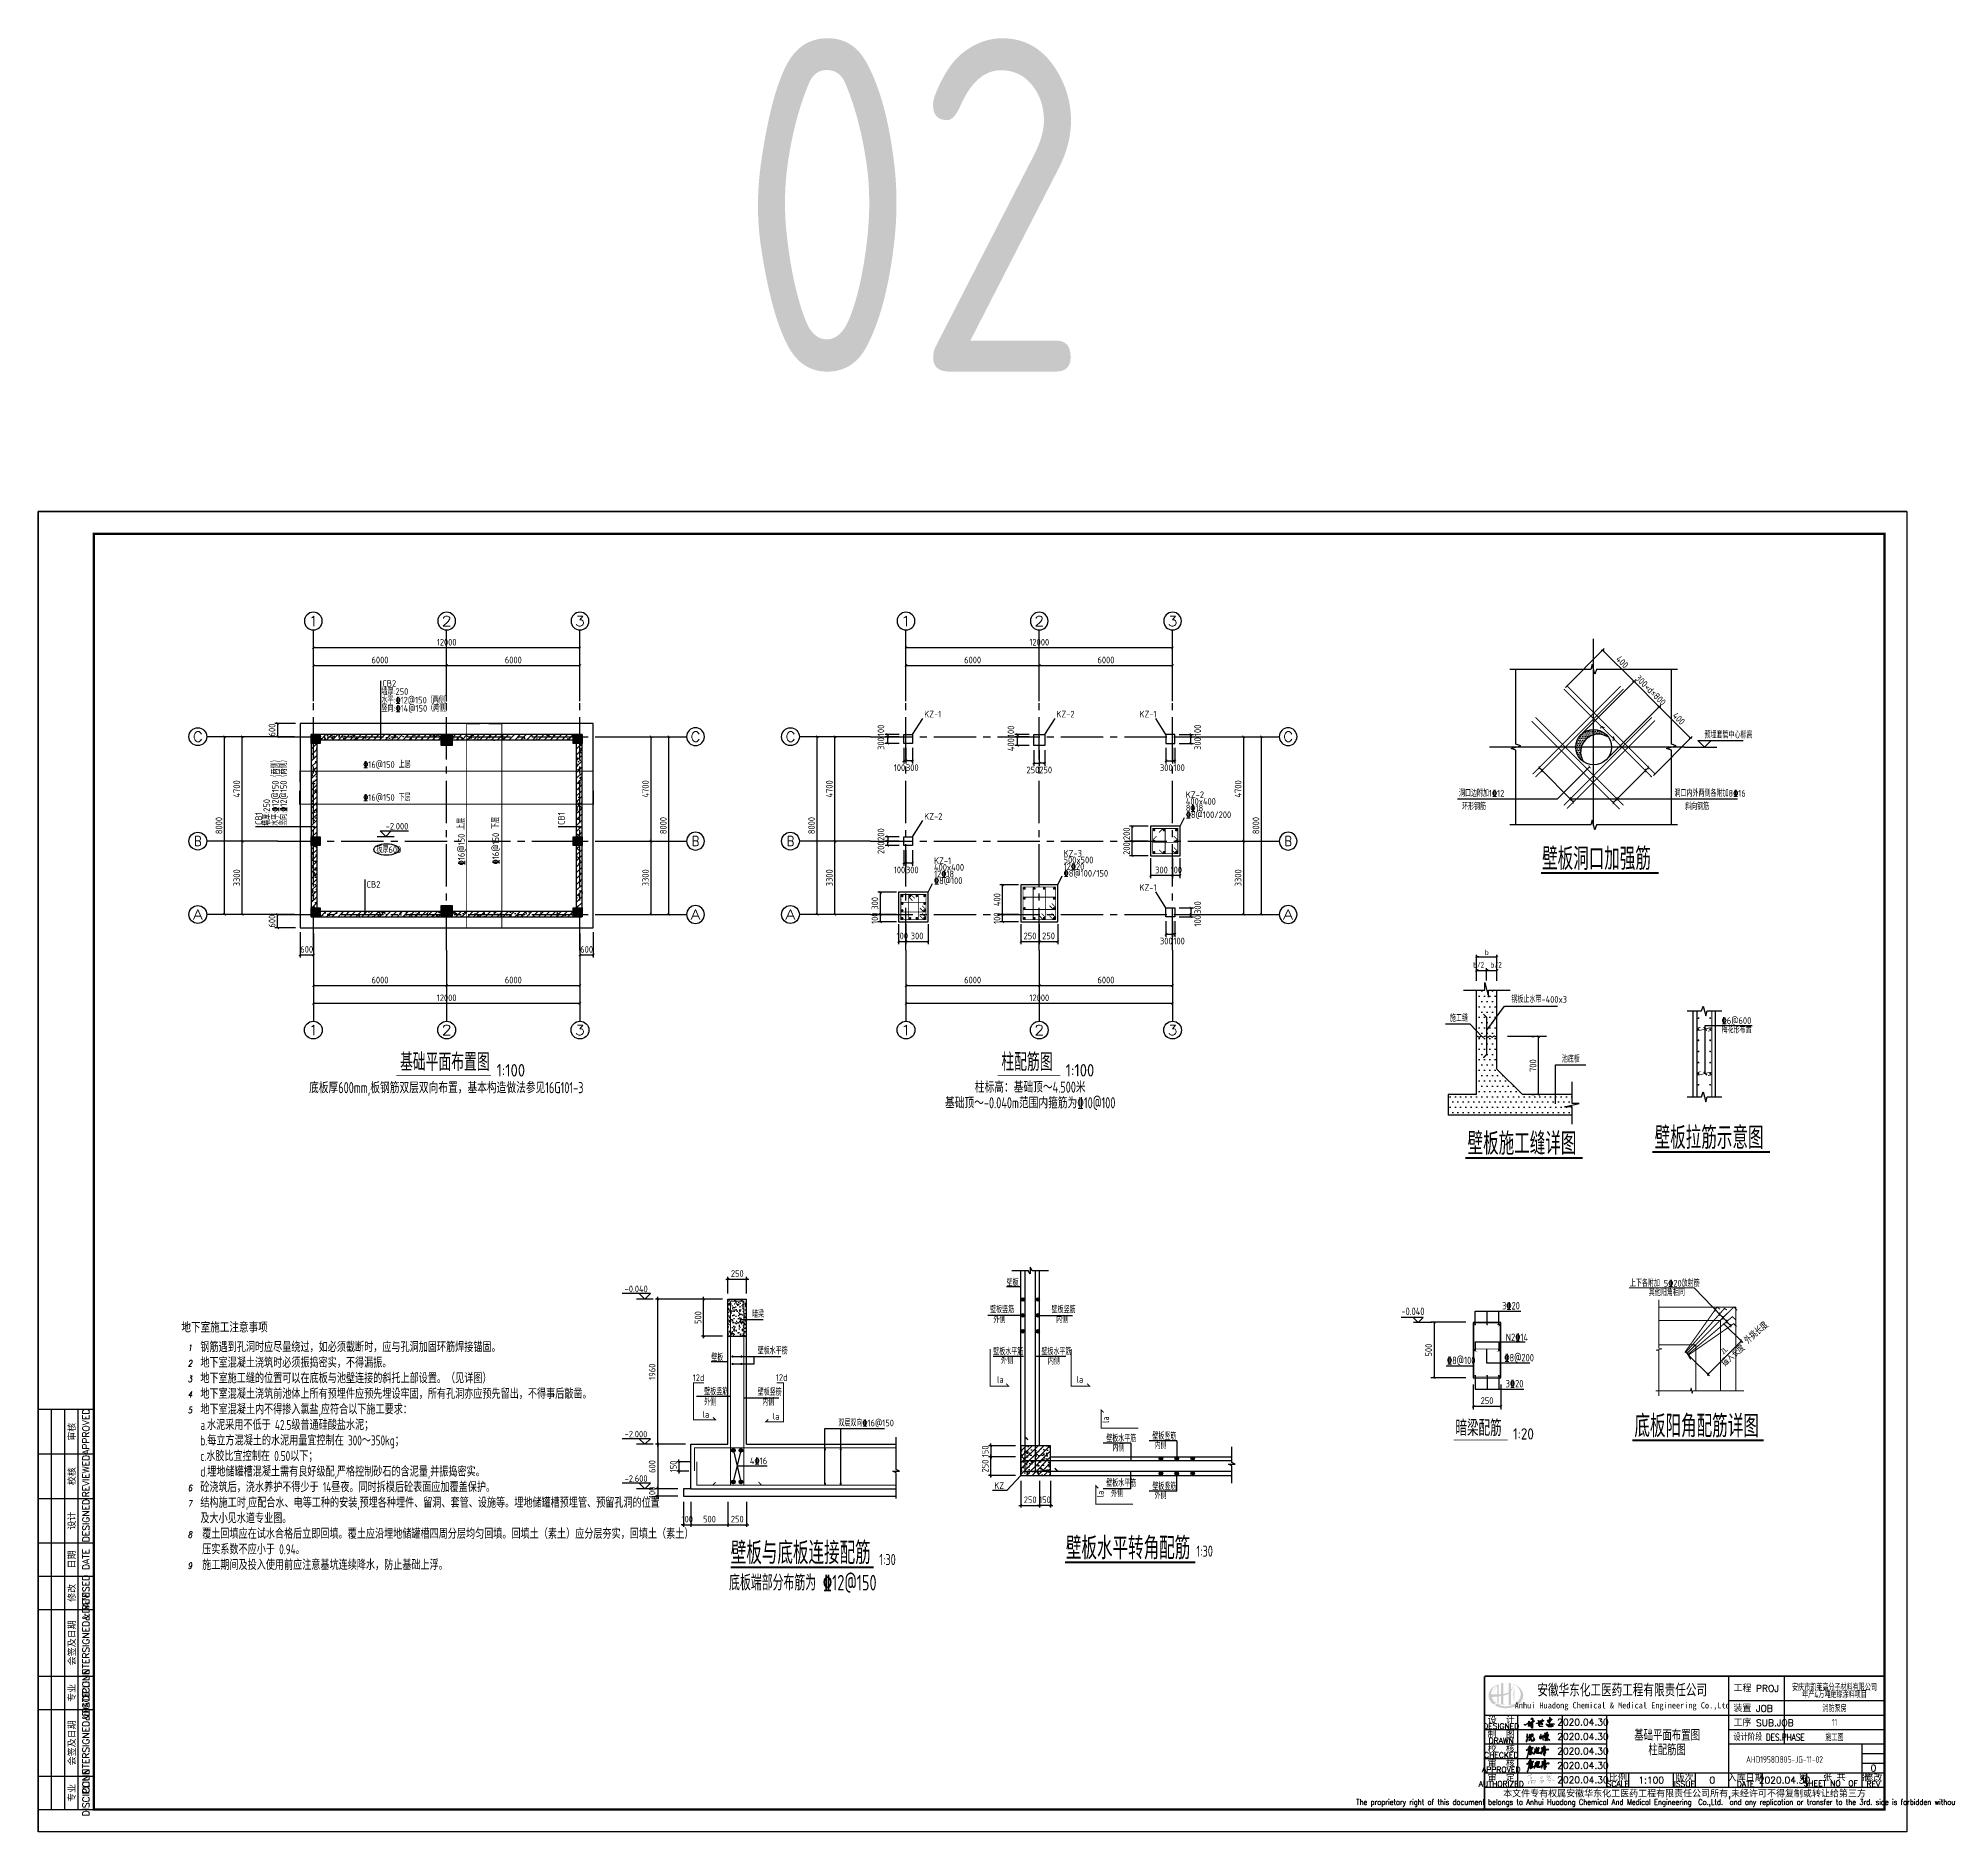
# Model space of a CAD drawing. Header units: millimetres. Extents: x 893615 to 896608, y 39650 to 40458.
# Drawn here: x 894817 to 895677, y 39650 to 40457 of the extents above; entities that cross this region are included whole.
import ezdxf
from ezdxf.enums import TextEntityAlignment as Align

# ---------------------------------------------------------------- set-up
doc = ezdxf.new("R2010")
doc.units = ezdxf.units.MM
doc.header["$LTSCALE"] = 1000
doc.header["$MEASUREMENT"] = 0
doc.linetypes.add('CENTER2', pattern=[28.575, 19.05, -3.175, 3.175, -3.175])
doc.linetypes.add('CONTINOUS', pattern=[0])
for name, color, linetype in [('100', 253, 'Continuous'), ('AXIS', 3, 'Continuous'), ('AXIS_TEXT', 7, 'Continuous'), ('BEAM_DE', 7, 'Continuous'), ('BORDER', 7, 'Continuous'), ('COLU', 2, 'Continuous'), ('COLU_DE_TEXT_JZ', 7, 'Continuous'), ('COLU_HATCH', 251, 'Continuous'), ('DIM', 7, 'Continuous'), ('DIM_ELEV', 3, 'Continuous'), ('DOTE', 1, 'Continuous'), ('HATCH', 8, 'Continuous'), ('PUB_TEXT', 7, 'Continuous'), ('REIN', 1, 'Continuous'), ('REINL', 1, 'Continuous'), ('TEXT', 4, 'Continuous'), ('THICK', 6, 'Continuous'), ('Thin', 7, 'Continuous'), ('WALL', 9, 'Continuous'), ('中文', 7, 'Continuous'), ('墙__实线', 3, 'Continuous'), ('支座钢筋', 1, 'Continuous'), ('文字', 7, 'Continuous'), ('柱', 2, 'Continuous'), ('柱平法箍筋', 24, 'Continuous'), ('柱平法纵筋', 7, 'Continuous'), ('柱集中标注', 2, 'Continuous'), ('标注', 4, 'Continuous'), ('标注尺寸', 252, 'Continuous'), ('标高', 7, 'Continuous'), ('梁集中标注', 2, 'Continuous'), ('楼板负筋文字', 7, 'Continuous'), ('比例尺', 2, 'Continuous'), ('水平标注', 2, 'Continuous'), ('轮廓线', 3, 'Continuous')]:
    doc.layers.add(name, color=color, linetype=linetype)
doc.layers.add('SM001', color=7, linetype='Continuous', lineweight=15)
doc.styles.add('_TCH_AXIS', font='COMPLEX', dxfattribs={"bigfont": 'GBCBIG'})
doc.styles.add('COMPLEX', font='COMPLEX')
doc.styles.add('ECEC_TK', font='txt_l.shx', dxfattribs={"bigfont": 'hztxt_l.shx'})
doc.styles.add('ECEC_TQ', font='txt_l.shx', dxfattribs={"bigfont": 'hztxt_l.shx'})
doc.styles.add('ECEC_TQ_S', font='')
doc.styles.add('GBHZ', font='gbenor.shx', dxfattribs={"width": 0.9, "bigfont": 'gbcbig.shx'})
doc.styles.add('HZTXT', font='isocp.shx', dxfattribs={"bigfont": 'HZTXT.shx'})
doc.styles.add('SM001', font='tssdeng.shx', dxfattribs={"width": 0.7, "bigfont": 'tssdchn.shx'})
doc.styles.add('SM002', font='romand.shx')
doc.styles.add('TS', font='tssdeng.shx', dxfattribs={"width": 0.8, "height": 2.5, "bigfont": 'tssdchn.shx'})
doc.styles.add('TSSD_Dimension', font='Tssdeng.shx', dxfattribs={"width": 0.7, "bigfont": 'hztxt.shx'})
doc.styles.add('TSSD_REIN', font='tssdeng.shx', dxfattribs={"width": 0.7, "bigfont": 'tssdchn.shx'})
doc.styles.get('ECEC_TQ_S').set_extended_font_data('SimSun')
doc.dimstyles.new('100', dxfattribs={"dimscale": 0, "dimtxt": 3, "dimasz": 0.01, "dimexe": 1, "dimexo": 2, "dimgap": 1, "dimtad": 1, "dimdec": 0, "dimlfac": 100, "dimdsep": 46, "dimtxsty": 'GBHZ', "dimblk": 'JT', "dimcen": -2.5, "dimclrd": 7, "dimclre": 7, "dimclrt": 7, "dimadec": 0, "dimazin": 0, "dimtfac": 1, "dimtdec": 0, "dimtmove": 2, "dimatfit": 3, "dimldrblk": 'JT', "dimfxl": 0, "dimtolj": 1, "dimlwd": -1, "dimlwe": -1, "dimarcsym": 0})
doc.dimstyles.new('TSSD_100_1', dxfattribs={"dimtxt": 2.5, "dimasz": 0.01, "dimexe": 1, "dimexo": 3, "dimgap": 0.8, "dimtad": 1, "dimdec": 0, "dimlfac": 100, "dimzin": 0, "dimdsep": 46, "dimtxsty": 'TS', "dimblk": 'PKM_BLK', "dimcen": 0, "dimdle": 100, "dimclrt": 7, "dimadec": 0, "dimazin": 0, "dimtfac": 1, "dimtdec": 0, "dimtix": 1, "dimtmove": 2, "dimatfit": 3, "dimfxl": 0, "dimtolj": 1, "dimtzin": 0, "dimarcsym": 0})
doc.dimstyles.new('TSSD_30_1', dxfattribs={"dimtxt": 3, "dimasz": 1, "dimexe": 1, "dimexo": 2.5, "dimgap": 1, "dimtad": 1, "dimdec": 0, "dimlfac": 30, "dimzin": 0, "dimdsep": 46, "dimtxsty": 'TSSD_Dimension', "dimblk": 'ARCHTICK', "dimblk1": 'ARCHTICK', "dimblk2": 'ARCHTICK', "dimcen": 0, "dimdle": 1, "dimclrt": 7, "dimadec": 0, "dimazin": 0, "dimtfac": 1, "dimtdec": 0, "dimtix": 1, "dimtmove": 2, "dimatfit": 3, "dimfxl": 0, "dimtolj": 1, "dimtzin": 0, "dimarcsym": 0})
doc.dimstyles.new('Y', dxfattribs={"dimtxt": 3, "dimasz": 0.01, "dimexe": 2, "dimexo": 3, "dimgap": 1, "dimtad": 1, "dimdec": 0, "dimlfac": 100, "dimzin": 0, "dimdsep": 46, "dimtxsty": 'GBHZ', "dimblk1": 'DX', "dimblk2": 'DX', "dimsah": 1, "dimcen": 0.09, "dimdle": 1, "dimclrt": 4, "dimadec": 0, "dimazin": 0, "dimtfac": 1, "dimtdec": 0, "dimtix": 1, "dimtmove": 2, "dimatfit": 3, "dimldrblk": 'DX', "dimfxl": 0, "dimtolj": 1, "dimtzin": 0, "dimarcsym": 0})
doc.dimstyles.new('Y100', dxfattribs={"dimscale": 0, "dimtxt": 3, "dimasz": 0.01, "dimexe": 1.2, "dimexo": 2, "dimgap": 1, "dimtad": 1, "dimdec": 0, "dimlfac": 100, "dimzin": 0, "dimdsep": 46, "dimtxsty": 'GBHZ', "dimblk": 'DX', "dimcen": 0.09, "dimdle": 1, "dimclrd": 7, "dimclre": 7, "dimclrt": 7, "dimadec": 0, "dimazin": 0, "dimtfac": 1, "dimtdec": 0, "dimtix": 1, "dimtmove": 2, "dimatfit": 3, "dimldrblk": 'DX', "dimfxl": 0, "dimtolj": 1, "dimtzin": 0, "dimarcsym": 0})
doc.dimstyles.new('Y20', dxfattribs={"dimscale": 0, "dimtxt": 3, "dimasz": 0.01, "dimexe": 1.5, "dimexo": 0.03, "dimgap": 1, "dimtad": 1, "dimdec": 0, "dimlfac": 20, "dimzin": 0, "dimdsep": 46, "dimtxsty": 'GBHZ', "dimblk1": 'DX', "dimblk2": 'DX', "dimsah": 1, "dimcen": 0.09, "dimdle": 1, "dimadec": 0, "dimazin": 0, "dimtfac": 1, "dimtdec": 0, "dimtix": 1, "dimtmove": 2, "dimatfit": 3, "dimldrblk": 'DX', "dimfxl": 0, "dimtolj": 1, "dimtzin": 0, "dimarcsym": 0})
doc.dimstyles.new('Y25', dxfattribs={"dimtxt": 3, "dimasz": 0.01, "dimexe": 1, "dimexo": 1, "dimgap": 1, "dimtad": 1, "dimdec": 0, "dimlfac": 25, "dimzin": 0, "dimdsep": 46, "dimtxsty": 'GBHZ', "dimblk1": 'DX', "dimblk2": 'DX', "dimsah": 1, "dimcen": 0.09, "dimdle": 1, "dimclrt": 7, "dimadec": 0, "dimazin": 0, "dimtfac": 1, "dimtdec": 0, "dimtix": 1, "dimtmove": 2, "dimatfit": 3, "dimldrblk": 'DX', "dimfxl": 0, "dimtolj": 2, "dimtzin": 0, "dimarcsym": 0})
doc.dimstyles.new('Y30', dxfattribs={"dimscale": 0, "dimtxt": 3, "dimasz": 0.01, "dimexe": 1.2, "dimexo": 1, "dimgap": 1, "dimtad": 1, "dimdec": 0, "dimlfac": 30, "dimzin": 0, "dimdsep": 46, "dimtxsty": 'GBHZ', "dimblk1": 'DX', "dimblk2": 'DX', "dimsah": 1, "dimcen": 0.09, "dimdle": 1, "dimadec": 0, "dimazin": 0, "dimtfac": 1, "dimtdec": 0, "dimtix": 1, "dimtmove": 2, "dimatfit": 3, "dimldrblk": 'DX', "dimfxl": 0, "dimtolj": 1, "dimtzin": 0, "dimarcsym": 0})

msp = doc.modelspace()

# ---------------------------------------------------------------- texts
at = {"color": 7, "style": 'GBHZ', "width": 0.9}
for s, p in [('钢板止水带-400x3', (895479.654, 40023.149)), ('施工缝', (895451.954, 40014.69)), ('池底板', (895502.323, 39996.307))]:
    msp.add_text(s, height=3, dxfattribs=at).set_placement(p)
for s, style, width, p in [('暗梁', 'GBHZ', 0.9, (895137.868, 39881.521)), ('壁板竖筋', 'GBHZ', 0.9, (895245.019, 39883.529)), ('外侧', 'GBHZ', 0.9, (895246.491, 39879.045)), ('壁板竖筋', 'GBHZ', 0.9, (895272.662, 39883.529)), ('内侧', 'GBHZ', 0.9, (895274.753, 39879.045)), ('壁板水平筋', 'GBHZ', 0.9, (895140.386, 39865.012)), ('壁板水平筋', 'GBHZ', 0.9, (895246.405, 39864.634)), ('外侧', 'GBHZ', 0.9, (895249.904, 39860.629)), ('壁板水平筋', 'GBHZ', 0.9, (895268.109, 39864.634)), ('内侧', 'GBHZ', 0.9, (895271.01, 39860.414)), ('12d', 'GBHZ', 0.9, (895111.148, 39852.933)), ('12d', 'GBHZ', 0.9, (895148.566, 39853.042)), ('la', 'GBHZ', 0.9, (895248.108, 39852.152)), ('la', 'GBHZ', 0.9, (895283.938, 39852.152)), ('壁板竖筋', 'GBHZ', 0.9, (895116.304, 39846.604)), ('外侧', 'GBHZ', 0.9, (895116.304, 39841.935)), ('壁板竖筋', 'GBHZ', 0.9, (895140.386, 39846.418)), ('内侧', 'GBHZ', 0.9, (895142.478, 39841.935)), ('la', 'GBHZ', 0.9, (895115.592, 39836.442)), ('la', 'GBHZ', 0.9, (895147.157, 39835.564)), ('双层双向%%13216@150', 'GBHZ', 0.9, (895176.709, 39832.582)), ('壁板水平筋', 'GBHZ', 0.9, (895297.284, 39825.566)), ('壁板竖筋', 'GBHZ', 0.9, (895318.002, 39826.598)), ('4%%13216', 'GBHZ', 0.9, (895136.901, 39815.511)), ('内侧', 'GBHZ', 0.9, (895300.091, 39821.298)), ('内侧', 'GBHZ', 0.9, (895319.052, 39822.469)), ('壁板水平筋', 'GBHZ', 0.9, (895297.284, 39805.462)), ('外侧', 'GBHZ', 0.9, (895299.437, 39800.78)), ('壁板竖筋', 'GBHZ', 0.9, (895318.002, 39803.99)), ('外侧', 'GBHZ', 0.9, (895319.052, 39799.861)), ('设计阶段 DES.PHASE', 'ECEC_TQ', 0.8, (895579.565, 39691.145))]:
    msp.add_text(s, height=3, dxfattribs=dict(style=style, width=width)).set_placement(p)
at = {"style": 'ECEC_TK'}
for s, p in [('APPROVED', (894838.065, 39830.145)), ('审核', (894831.565, 39830.145)), ('REVIEWED', (894838.065, 39810.145)), ('校核', (894831.565, 39810.145)), ('设计', (894831.565, 39790.145)), ('DESIGNED', (894838.065, 39790.145)), ('日期', (894831.565, 39772.645)), ('DATE', (894838.065, 39772.645)), ('修改', (894831.565, 39757.645)), ('REVISED', (894838.065, 39757.645)), ('COUNTERSIGNED&DATE', (894838.065, 39735.145)), ('会签及日期', (894831.565, 39735.145)), ('专业', (894831.565, 39712.645)), ('DISCIPLINE', (894838.065, 39712.645)), ('COUNTERSIGNED&DATE', (894838.065, 39690.145)), ('会签及日期', (894831.565, 39690.145)), ('DISCIPLINE', (894838.065, 39667.645)), ('专业', (894831.565, 39667.645))]:
    msp.add_text(s, height=3, rotation=90, dxfattribs=at).set_placement(p, align=Align.MIDDLE)
at = {"style": 'GBHZ', "width": 0.9}
for p in [(895298.528, 39834.067), (895296.12, 39800.612)]:
    msp.add_text('la', height=3, rotation=90, dxfattribs=at).set_placement(p)
for s, height, style, width, p in [('安徽华东化工医药工程有限责任公司', 5, 'ECEC_TQ_S', 0.7, (895529.514, 39714.145)), ('Anhui Huadong Chemical & Medical Engineering Co.,Ltd', 2.8, 'ECEC_TQ_S', 0.85, (895529.514, 39706.645)), ('The proprietary right of this document belongs to Anhui Huadong Chemical And Medical Engineering  Co.,Ltd.  and any replication or transfer to the 3rd. side is forbidden without its permission. ', 2.5, 'ECEC_TQ', 0.72, (895557.565, 39663.145))]:
    msp.add_text(s, height=height, dxfattribs=dict(style=style, width=width)).set_placement(p, align=Align.MIDDLE)
at = {"style": 'ECEC_TQ'}
for s, p in [('工程 PROJ', (895579.565, 39713.145)), ('装置 JOB', (895579.565, 39704.145)), ('工序 SUB.JOB', (895579.565, 39697.645))]:
    msp.add_text(s, height=3, dxfattribs=at).set_placement(p)
for s, height, p in [('DESIGNED', 2.5, (895475.065, 39697.645)), ('设  计', 3, (895475.065, 39700.645)), ('DRAWN', 2.5, (895475.065, 39691.145)), ('校  核', 3, (895475.065, 39687.645)), ('制  图', 3, (895475.065, 39694.145)), ('CHECKED', 2.5, (895475.065, 39684.645)), ('审  核', 3, (895475.065, 39681.145)), ('AUTHORIZED', 2.5, (895475.065, 39671.645)), ('APPROVED', 2.5, (895475.065, 39678.145)), ('审  定', 3, (895475.065, 39674.645)), ('SCALE', 2.5, (895527.565, 39671.645)), ('比例', 3, (895527.565, 39674.645)), ('ISSUE', 2.5, (895557.565, 39671.645)), ('版次', 3, (895557.565, 39674.645)), ('入库日期', 3, (895585.065, 39674.645)), ('DATE', 2.5, (895585.065, 39671.645)), ('第   张 共   张', 3, (895625.065, 39674.895)), ('SHEET NO  OF  ', 2.5, (895625.065, 39671.895)), ('修改', 3, (895642.565, 39674.645)), ('REV', 2.5, (895642.565, 39671.645)), ('本文件专有权属安徽华东化工医药工程有限责任公司所有,未经许可不得复制或转让给第三方', 3, (895557.565, 39667.145))]:
    msp.add_text(s, height=height, dxfattribs=at).set_placement(p, align=Align.MIDDLE)
for tag, text, p in [('2020.04.30', ' ', (895511.809, 39699.473)), ('2020.04.30', ' ', (895511.809, 39692.973)), ('2020.04.30', ' ', (895511.809, 39686.473)), ('2020.04.30', ' ', (895511.809, 39679.973)), ('2020.04.30', ' ', (895511.809, 39673.473)), ('1:100', '1:100', (895542.565, 39673.395)), ('0', '0', (895570.065, 39673.395)), ('2020.04.30', ' ', (895602.565, 39673.395)), ('0', '0', (895642.565, 39678.812))]:
    msp.add_attdef(tag, text=text, height=3, dxfattribs=at).set_placement(p, align=Align.MIDDLE)
at = {"layer": 'AXIS', "style": 'TSSD_REIN', "width": 0.7}
for s, p in [('安庆市凯莱高分子材料有限公司', (895625.065, 39715.421)), ('年产4万吨绝缘涂料项目', (895625.065, 39712.19)), ('消防泵房', (895625.065, 39705.895)), ('11', (895625.065, 39699.395)), ('施工图', (895625.065, 39692.895)), ('AHD1958D805-JG-11-02', (895602.573, 39682.662))]:
    msp.add_text(s, height=3, dxfattribs=at).set_placement(p, align=Align.MIDDLE)
at = {"layer": 'COLU_DE_TEXT_JZ', "style": 'GBHZ', "width": 0.9}
for s, p in [('%%1326@600', (895574.275, 40013.636)), ('梅花形布置', (895574.275, 40009.449)), ('上下各附加 5\x8420放射筋', (895532.948, 39895.443)), ('其他阳角相同', (895541.483, 39891.239))]:
    msp.add_text(s, height=3, dxfattribs=at).set_placement(p)
at = {"layer": 'PUB_TEXT', "color": 3, "style": 'GBHZ', "width": 0.8}
msp.add_text('-0.040', height=3.375, dxfattribs=at).set_placement((895430.125, 39882.623))
at = {"layer": 'PUB_TEXT', "style": 'TS', "width": 0.65}
for s, p in [('基础平面布置图', (895549.731, 39693.873)), ('柱配筋图', (895549.731, 39687.311))]:
    msp.add_text(s, height=5, dxfattribs=at).set_placement(p, align=Align.MIDDLE)
at = {"layer": 'SM001', "color": 2, "style": 'HZTXT', "width": 0.8}
msp.add_text('地下室施工注意事项', height=4.5, dxfattribs=at).set_placement((894880.994, 39874.791))
at = {"layer": 'SM001', "style": 'SM001', "width": 0.7}
for s, p in [('钢筋遇到孔洞时应尽量绕过，如必须截断时，应与孔洞加固环筋焊接锚固。', (894889.547, 39865.965)), ('地下室混凝土浇筑时必须振捣密实，不得漏振。', (894889.547, 39858.965)), ('地下室施工缝的位置可以在底板与池壁连接的斜托上部设置。（见详图）', (894889.547, 39851.965)), ('地下室混凝土浇筑前池体上所有预埋件应预先埋设牢固，所有孔洞亦应预先留出，不得事后敲凿。', (894889.547, 39844.965)), ('地下室混凝土内不得掺入氯盐,应符合以下施工要求：', (894889.547, 39837.965)), ('a.水泥采用不低于 42.5级普通硅酸盐水泥；', (894889.547, 39830.965)), ('b.每立方混凝土的水泥用量宜控制在 300～350kg；', (894889.547, 39823.965)), ('c.水胶比宜控制在 0.50以下；', (894889.547, 39816.965)), ('d.埋地储罐槽混凝土需有良好级配,严格控制砂石的含泥量,并振捣密实。', (894889.547, 39809.965)), ('砼浇筑后，浇水养护不得少于 14昼夜。同时拆模后砼表面应加覆盖保护。', (894889.547, 39802.965)), ('结构施工时,应配合水、电等工种的安装,预埋各种埋件、留洞、套管、设施等。埋地储罐槽预埋管、预留孔洞的位置', (894889.547, 39795.965)), ('及大小见水道专业图。', (894889.547, 39788.965)), ('覆土回填应在试水合格后立即回填。覆土应沿埋地储罐槽四周分层均匀回填。回填土（素土）应分层夯实，回填土（素土）', (894890.349, 39781.97)), ('压实系数不应小于 0.94。', (894890.349, 39774.97)), ('施工期间及投入使用前应注意基坑连续降水，防止基础上浮。', (894890.349, 39767.97))]:
    msp.add_text(s, height=4.5, dxfattribs=at).set_placement(p)
at = {"layer": 'SM001', "color": 96, "style": 'SM002', "oblique": 10, "width": 0.7}
for s, p in [('2', (894883.934, 39859.465)), ('1', (894883.934, 39866.465)), ('3', (894883.934, 39852.465)), ('4', (894883.934, 39845.465)), ('5', (894883.934, 39838.465)), ('6', (894883.934, 39803.465)), ('7', (894883.934, 39796.465)), ('8', (894883.934, 39782.465)), ('9', (894883.934, 39768.465))]:
    msp.add_text(s, height=2.8, dxfattribs=at).set_placement(p)
at = {"layer": 'TEXT'}
for s, height, style, width, p in [('墙厚:250', 3, 'GBHZ', 0.9, (894971.067, 40161.683)), ('CB2', 3, 'GBHZ', 0.9, (894971.496, 40165.329)), ('水平:%%13212@150（两侧）', 3, 'GBHZ', 0.9, (894971.067, 40157.808)), ('竖向:%%13214@150（两侧）', 3, 'GBHZ', 0.9, (894971.067, 40154.113)), ('壁板洞口加强筋', 10, 'TSSD_Dimension', 0.7, (895493.429, 40082.914)), ('CB2', 3, 'GBHZ', 0.9, (894964.368, 40074.898)), ('壁板施工缝详图', 10, 'TSSD_Dimension', 0.7, (895459.893, 39954.767)), ('壁板拉筋示意图', 10, 'TSSD_Dimension', 0.7, (895544.107, 39957.369)), ('底板阳角配筋详图', 10, 'TSSD_Dimension', 0.7, (895534.996, 39827.661)), ('壁板与底板连接配筋', 10, 'TSSD_Dimension', 0.7, (895128.252, 39770.569)), ('壁板水平转角配筋', 10, 'TSSD_Dimension', 0.7, (895279.105, 39772.741))]:
    msp.add_text(s, height=height, dxfattribs=dict(at, style=style, width=width)).set_placement(p)
at = {"layer": 'Thin', "style": 'GBHZ', "width": 0.9}
for s, p in [('壁板', (895252.449, 39895.706)), ('壁板', (895119.491, 39862.011)), ('KZ', (895246.882, 39804.408))]:
    msp.add_text(s, height=3, dxfattribs=at).set_placement(p)
at = {"layer": 'WALL', "color": 7, "lineweight": 20, "style": 'TS', "width": 0.8}
for s, p in [('外挑长度', (895586.112, 39869.448)), ('锚入长度', (895575.608, 39859.181))]:
    msp.add_text(s, height=3, rotation=40.882521, dxfattribs=at).set_placement(p)
at = {"layer": '中文', "style": 'GBHZ', "width": 0.8}
for p in [(895475.444, 39885.131), (895477.041, 39850.081)]:
    msp.add_text('3%%13220', height=3.375, dxfattribs=at).set_placement(p)
at = {"layer": '文字', "style": 'GBHZ', "width": 0.9}
for s, p in [('水平:%%13212@150（两侧）', (894924.801, 40102.765)), ('竖向:%%13212@150（两侧）', (894928.496, 40102.765)), ('墙厚:250', (894920.926, 40102.765)), ('CB1', (894917.279, 40103.194)), ('CB1', (895053.537, 40103.194))]:
    msp.add_text(s, height=3, rotation=90, dxfattribs=at).set_placement(p)
at = {"layer": '文字', "linetype": 'Continuous', "lineweight": -2, "style": 'GBHZ', "width": 0.9}
for s, p in [('-2.000', (894972.944, 40101.085)), ('板厚600', (894968.799, 40090.533)), ('-0.040', (895080.511, 39892.892)), ('-2.000', (895080.511, 39827.559)), ('-2.600', (895080.511, 39807.559))]:
    msp.add_text(s, height=3, dxfattribs=at).set_placement(p)
at = {"layer": '文字', "color": 6, "style": 'GBHZ'}
for s, height, p in [('基础平面布置图', 8, (894979.416, 39992.475)), ('柱配筋图', 8, (895250.074, 39992.475)), ('1:100', 5.6, (895022.835, 39989.959)), ('1:100', 5.6, (895279.014, 39989.959)), ('暗梁配筋', 7.2, (895454.475, 39828.211)), ('1:20', 5.04, (895480.333, 39826.633))]:
    msp.add_text(s, height=height, dxfattribs=at).set_placement(p)
at = {"layer": '文字', "style": 'TSSD_Dimension', "width": 0.7}
msp.add_text('底板端部分布筋为 %%13212@150', height=7, dxfattribs=at).set_placement((895127.508, 39758.718))
at = {"layer": '柱集中标注', "style": 'GBHZ', "width": 0.9}
for s, p in [('KZ-1', (895215.329, 40151.511)), ('KZ-2', (895274.829, 40151.511)), ('KZ-1', (895312.219, 40151.511)), ('400x400', (895333.086, 40112.236)), ('KZ-2', (895333.086, 40115.236)), ('KZ-2', (895215.329, 40105.511)), ('%%1328@100/200', (895333.086, 40106.236)), ('400x400', (895219.752, 40082.57)), ('KZ-1', (895219.752, 40085.57)), ('500x500', (895278.086, 40085.903)), ('KZ-3', (895278.086, 40088.903)), ('%%1328@100/150', (895278.086, 40079.903)), ('KZ-1', (895312.219, 40073.511))]:
    msp.add_text(s, height=3, dxfattribs=at).set_placement(p)
at = {"layer": '柱集中标注', "color": 1, "style": 'GBHZ', "width": 0.9}
for s, p in [('8%%13218', (895333.086, 40109.236)), ('12%%13220', (895278.086, 40082.903)), ('12%%13218', (895219.752, 40079.57)), ('%%1328@100', (895219.752, 40076.57))]:
    msp.add_text(s, height=3, dxfattribs=at).set_placement(p)
at = {"layer": '标高', "style": 'GBHZ', "width": 0.9}
for s, p in [('预埋套管中心标高', (895566.563, 40142.131)), ('洞口边附加1\x8412', (895456.029, 40115.888)), ('环形钢筋', (895457.393, 40109.92)), ('洞口内外两侧各附加8%%13216', (895553.046, 40115.888)), ('斜向钢筋', (895557.842, 40109.92))]:
    msp.add_text(s, height=3, dxfattribs=at).set_placement(p)
at = {"layer": '梁集中标注', "style": 'GBHZ', "width": 0.9}
msp.add_text('02', height=150, dxfattribs=at).set_placement((895132.286, 40307.128))
at = {"layer": '楼板负筋文字', "style": 'GBHZ', "width": 0.9}
for s, p in [('%%13216@150 上层', (894962.791, 40128.834)), ('%%13216@150 下层', (894962.791, 40114.013))]:
    msp.add_text(s, height=3, dxfattribs=at).set_placement(p)
for s, p in [('%%13216@150 上层', (895008.527, 40084.999)), ('%%13216@150 下层', (895023.975, 40085.407))]:
    msp.add_text(s, height=3, rotation=90, dxfattribs=at).set_placement(p)
at = {"layer": '比例尺', "style": 'TSSD_Dimension', "width": 0.7}
for s, p in [('底板厚600mm,板钢筋双层双向布置，基本构造做法参见16G101-3', (895000.213, 39984.951, -8.215)), ('柱标高：基础顶～4.500米', (895263.06, 39985.2, -8.215)), ('基础顶～-0.040m范围内箍筋为%%13210@100', (895263.06, 39978.137, -8.215))]:
    msp.add_text(s, height=5, dxfattribs=at).set_placement(p, align=Align.MIDDLE_CENTER)
for p in [(895337.87, 39773.924), (895195.141, 39770.122)]:
    msp.add_text('1:30', height=5, dxfattribs=at).set_placement(p)
at = {"layer": '水平标注', "style": 'GBHZ', "width": 0.8}
msp.add_text('N2%%13214', height=3.375, dxfattribs=at).set_placement((895477.118, 39870.903))
at = {"layer": '水平标注', "color": 1, "style": 'GBHZ', "width": 0.8}
for s, p in [('%%1328@100', (895450.658, 39860.557)), ('\x848@200', (895476.481, 39861.763))]:
    msp.add_text(s, height=3.375, dxfattribs=at).set_placement(p)

# ---------------------------------------------------------------- blocks, each defined once
blk = doc.blocks.new('DX')
at = {"color": 0, "linetype": 'ByBlock', "const_width": 40}
blk.add_lwpolyline([(-54, -51), (46, 49)], dxfattribs=at)
blk = doc.blocks.new('*D28')
at = {"layer": 'Defpoints', "color": 0, "linetype": 'ByBlock'}
for p in [(895491.83, 40007.95), (895491.83, 40007.95), (895491.83, 39981.8)]:
    blk.add_point(p, dxfattribs=at)
at = {"layer": '标注', "color": 0, "linetype": 'ByBlock', "lineweight": -2}
for p, q in [((895488.83, 40007.95), (895489.83, 40007.95)), ((895491.83, 39981.81), (895491.83, 40007.94)), ((895488.83, 39981.8), (895489.83, 39981.8))]:
    blk.add_line(p, q, dxfattribs=at)
at = {"layer": '标注', "color": 0, "linetype": 'ByBlock', "lineweight": -2, "xscale": 0.01, "yscale": 0.01, "zscale": 0.01}
for p, rotation in [((895491.83, 40007.95), 90), ((895491.83, 39981.8), 270)]:
    blk.add_blockref('DX', p, dxfattribs=dict(at, rotation=rotation))
at = {"layer": '标注', "color": 4, "linetype": 'ByBlock', "insert": (895489.33, 39994.87), "char_height": 3, "attachment_point": 5, "rotation": 90, "style": 'GBHZ'}
blk.add_mtext('\\A1;700', dxfattribs=at)
blk = doc.blocks.new('*D29')
at = {"color": 0, "linetype": 'Continuous', "lineweight": -2}
for p, q in [((895503.93, 40165), (895521.41, 40182.49)), ((895520.71, 40181.77), (895534.84, 40167.64)), ((895511.71, 40144.49), (895535.55, 40168.34))]:
    blk.add_line(p, q, dxfattribs=at)
at = {"layer": 'Defpoints', "color": 0, "linetype": 'Continuous'}
for p in [(895503.22, 40164.29), (895534.85, 40167.64), (895511, 40143.79)]:
    blk.add_point(p, dxfattribs=at)
at = {"color": 0, "linetype": 'Continuous', "lineweight": -2, "xscale": 0.01, "yscale": 0.01, "zscale": 0.01}
for p, rotation in [((895520.71, 40181.78), 135.000000000304), ((895534.85, 40167.64), 315.0000000003039)]:
    blk.add_blockref('DX', p, dxfattribs=dict(at, rotation=rotation))
at = {"color": 7, "linetype": 'Continuous', "insert": (895529.54, 40176.48), "char_height": 3, "attachment_point": 5, "rotation": 315, "style": 'GBHZ'}
blk.add_mtext('\\A2;400', dxfattribs=at)
blk = doc.blocks.new('*D30')
at = {"color": 0, "linetype": 'Continuous', "lineweight": -2}
for p, q in [((895511.71, 40144.49), (895535.55, 40168.34)), ((895534.84, 40167.64), (895534.83, 40167.65)), ((895534.85, 40167.64), (895546.16, 40156.32)), ((895523.02, 40133.18), (895546.87, 40157.03)), ((895546.17, 40156.32), (895546.18, 40156.31))]:
    blk.add_line(p, q, dxfattribs=at)
at = {"layer": 'Defpoints', "color": 0, "linetype": 'Continuous'}
for p in [(895546.16, 40156.32), (895511, 40143.79), (895522.31, 40132.47)]:
    blk.add_point(p, dxfattribs=at)
at = {"color": 0, "linetype": 'Continuous', "lineweight": -2, "xscale": 0.01, "yscale": 0.01, "zscale": 0.01}
for p, rotation in [((895534.85, 40167.64), 315.0000000003039), ((895546.16, 40156.32), 135.000000000304)]:
    blk.add_blockref('DX', p, dxfattribs=dict(at, rotation=rotation))
at = {"color": 7, "linetype": 'Continuous', "insert": (895542.33, 40163.81), "char_height": 3, "attachment_point": 5, "rotation": 315, "style": 'GBHZ'}
blk.add_mtext('\\A2;300<d≤800', dxfattribs=at)
blk = doc.blocks.new('*D31')
at = {"color": 0, "linetype": 'Continuous', "lineweight": -2}
for p, q in [((895523.02, 40133.18), (895546.87, 40157.03)), ((895560.3, 40142.19), (895546.17, 40156.32)), ((895543.53, 40125.4), (895561.01, 40142.89))]:
    blk.add_line(p, q, dxfattribs=at)
at = {"layer": 'Defpoints', "color": 0, "linetype": 'Continuous'}
for p in [(895546.16, 40156.32), (895522.31, 40132.47), (895542.82, 40124.7)]:
    blk.add_point(p, dxfattribs=at)
at = {"color": 0, "linetype": 'Continuous', "lineweight": -2, "xscale": 0.01, "yscale": 0.01, "zscale": 0.01}
for p, rotation in [((895546.16, 40156.32), 135.000000000304), ((895560.3, 40142.18), 315.0000000003039)]:
    blk.add_blockref('DX', p, dxfattribs=dict(at, rotation=rotation))
at = {"color": 7, "linetype": 'Continuous', "insert": (895555, 40151.02), "char_height": 3, "attachment_point": 5, "rotation": 315, "style": 'GBHZ'}
blk.add_mtext('\\A2;400', dxfattribs=at)
blk = doc.blocks.new('JT')
at = {"color": 3}
blk.add_line((-20, 0), (20, 0), dxfattribs=at)
at = {"color": 3, "const_width": 40}
blk.add_lwpolyline([(-53, -53), (53, 53)], dxfattribs=at)
blk = doc.blocks.new('*D32')
at = {"layer": 'Defpoints', "color": 0, "ltscale": 0.1}
for p in [(895573.71, 39880.25), (895558.73, 39865.23), (895568.06, 39855.93)]:
    blk.add_point(p, dxfattribs=at)
at = {"layer": '墙__实线', "color": 7, "ltscale": 0.1}
for p, q in [((895575.13, 39878.83), (895583.75, 39870.24)), ((895583.03, 39870.93), (895568.07, 39855.93)), ((895560.15, 39863.82), (895568.77, 39855.22))]:
    blk.add_line(p, q, dxfattribs=at)
at = {"layer": '墙__实线', "color": 7, "ltscale": 0.1, "xscale": 0.01, "yscale": 0.01, "zscale": 0.01}
for p, rotation in [((895583.04, 39870.94), 45.06115993243801), ((895568.06, 39855.93), 225.0611599324381)]:
    blk.add_blockref('JT', p, dxfattribs=dict(at, rotation=rotation))
at = {"layer": '墙__实线', "color": 7, "lineweight": 20, "ltscale": 0.1, "insert": (895575.32, 39866.75), "char_height": 2.5, "attachment_point": 5, "rotation": 45.06116, "style": 'TS'}
blk.add_mtext('\\A1;2L', dxfattribs=at)
blk = doc.blocks.new('PKM_BLK')
at = {"layer": '100'}
blk.add_line((-100, 0), (0, 0), dxfattribs=at)
at = {"layer": '100', "const_width": 45}
blk.add_lwpolyline([(-50, -50), (50, 50)], dxfattribs=at)
blk = doc.blocks.new('*D33')
at = {"layer": 'Defpoints', "color": 0}
for p in [(895473.15, 40043.76), (895463.96, 40032), (895473.15, 40032)]:
    blk.add_point(p, dxfattribs=at)
at = {"layer": 'DIM', "color": 0, "lineweight": -2}
for p, q in [((895463.96, 40035), (895463.96, 40044.76)), ((895463.97, 40043.76), (895473.14, 40043.76)), ((895473.15, 40035), (895473.15, 40044.76))]:
    blk.add_line(p, q, dxfattribs=at)
at = {"layer": 'DIM', "color": 0, "lineweight": -2, "xscale": 0.01, "yscale": 0.01, "zscale": 0.01, "rotation": 180}
blk.add_blockref('PKM_BLK', (895463.96, 40043.76), dxfattribs=at)
at = {"layer": 'DIM', "color": 0, "lineweight": -2, "xscale": 0.01, "yscale": 0.01, "zscale": 0.01}
blk.add_blockref('PKM_BLK', (895473.15, 40043.76), dxfattribs=at)
at = {"layer": 'DIM', "color": 7, "lineweight": 20, "insert": (895468.55, 40045.81), "char_height": 2.5, "attachment_point": 5, "style": 'TS'}
blk.add_mtext('\\A1;b', dxfattribs=at)
blk = doc.blocks.new('*D34')
at = {"layer": 'Defpoints', "color": 0}
for p in [(895473.15, 40037.7), (895468.48, 40030.12), (895473.15, 40030)]:
    blk.add_point(p, dxfattribs=at)
at = {"layer": 'DIM', "color": 0, "lineweight": -2}
for p, q in [((895468.48, 40033.12), (895468.48, 40038.7)), ((895468.49, 40037.7), (895473.14, 40037.7)), ((895473.15, 40033), (895473.15, 40038.7))]:
    blk.add_line(p, q, dxfattribs=at)
at = {"layer": 'DIM', "color": 0, "lineweight": -2, "xscale": 0.01, "yscale": 0.01, "zscale": 0.01, "rotation": 180}
blk.add_blockref('PKM_BLK', (895468.48, 40037.7), dxfattribs=at)
at = {"layer": 'DIM', "color": 0, "lineweight": -2, "xscale": 0.01, "yscale": 0.01, "zscale": 0.01}
blk.add_blockref('PKM_BLK', (895473.15, 40037.7), dxfattribs=at)
at = {"layer": 'DIM', "color": 7, "lineweight": 20, "insert": (895472.8, 40040.22), "char_height": 2.5, "attachment_point": 5, "style": 'TS'}
blk.add_mtext('\\A1;b/2', dxfattribs=at)
blk = doc.blocks.new('*D35')
at = {"layer": 'Defpoints', "color": 0}
for p in [(895468.48, 40037.7), (895463.96, 40030), (895468.48, 40030.12)]:
    blk.add_point(p, dxfattribs=at)
at = {"layer": 'DIM', "color": 0, "lineweight": -2}
for p, q in [((895463.96, 40033), (895463.96, 40038.7)), ((895463.97, 40037.7), (895468.47, 40037.7)), ((895468.48, 40033.12), (895468.48, 40038.7))]:
    blk.add_line(p, q, dxfattribs=at)
at = {"layer": 'DIM', "color": 0, "lineweight": -2, "xscale": 0.01, "yscale": 0.01, "zscale": 0.01, "rotation": 180}
blk.add_blockref('PKM_BLK', (895463.96, 40037.7), dxfattribs=at)
at = {"layer": 'DIM', "color": 0, "lineweight": -2, "xscale": 0.01, "yscale": 0.01, "zscale": 0.01}
blk.add_blockref('PKM_BLK', (895468.48, 40037.7), dxfattribs=at)
at = {"layer": 'DIM', "color": 7, "lineweight": 20, "insert": (895464.93, 40040.22), "char_height": 2.5, "attachment_point": 5, "style": 'TS'}
blk.add_mtext('\\A1;b/2', dxfattribs=at)
blk = doc.blocks.new('_ArchTick')
at = {"color": 0, "linetype": 'ByBlock', "const_width": 0.4}
blk.add_lwpolyline([(-0.5, -0.5), (0.5, 0.5)], dxfattribs=at)
blk = doc.blocks.new('*D159')
at = {"layer": 'Defpoints', "color": 0}
for p in [(894934.4, 40056.87), (894940.4, 40056.37), (894940.4, 40044.66)]:
    blk.add_point(p, dxfattribs=at)
at = {"layer": 'dim', "color": 7, "lineweight": -2}
for p, q in [((894934.4, 40054.87), (894934.4, 40043.46)), ((894940.4, 40054.37), (894940.4, 40043.46)), ((894934.39, 40044.66), (894934.38, 40044.66)), ((894934.4, 40044.66), (894940.4, 40044.66)), ((894940.41, 40044.66), (894940.42, 40044.66))]:
    blk.add_line(p, q, dxfattribs=at)
at = {"layer": 'dim', "color": 7, "lineweight": -2, "xscale": 0.01, "yscale": 0.01, "zscale": 0.01}
blk.add_blockref('DX', (894934.4, 40044.66), dxfattribs=at)
at = {"layer": 'dim', "color": 7, "lineweight": -2, "xscale": 0.01, "yscale": 0.01, "zscale": 0.01, "rotation": 180}
blk.add_blockref('DX', (894940.4, 40044.66), dxfattribs=at)
at = {"layer": 'dim', "color": 7, "insert": (894937.4, 40047.16), "char_height": 3, "attachment_point": 5, "style": 'GBHZ'}
blk.add_mtext('\\A1;600', dxfattribs=at)
blk = doc.blocks.new('*D160')
at = {"layer": 'Defpoints', "color": 0}
for p in [(895060.4, 40056.37), (895066.4, 40056.87), (895066.4, 40044.66)]:
    blk.add_point(p, dxfattribs=at)
at = {"layer": 'dim', "color": 7, "lineweight": -2}
for p, q in [((895060.4, 40054.37), (895060.4, 40043.46)), ((895066.4, 40054.87), (895066.4, 40043.46)), ((895060.39, 40044.66), (895060.38, 40044.66)), ((895060.4, 40044.66), (895066.4, 40044.66)), ((895066.41, 40044.66), (895066.42, 40044.66))]:
    blk.add_line(p, q, dxfattribs=at)
at = {"layer": 'dim', "color": 7, "lineweight": -2, "xscale": 0.01, "yscale": 0.01, "zscale": 0.01}
blk.add_blockref('DX', (895060.4, 40044.66), dxfattribs=at)
at = {"layer": 'dim', "color": 7, "lineweight": -2, "xscale": 0.01, "yscale": 0.01, "zscale": 0.01, "rotation": 180}
blk.add_blockref('DX', (895066.4, 40044.66), dxfattribs=at)
at = {"layer": 'dim', "color": 7, "insert": (895063.4, 40047.16), "char_height": 3, "attachment_point": 5, "style": 'GBHZ'}
blk.add_mtext('\\A1;600', dxfattribs=at)
blk = doc.blocks.new('*D161')
at = {"layer": 'Defpoints', "color": 0}
for p in [(894924.3, 40062.87), (894933.9, 40062.87), (894934.4, 40056.87)]:
    blk.add_point(p, dxfattribs=at)
at = {"layer": 'dim', "color": 7, "lineweight": -2}
for p, q in [((894931.9, 40062.87), (894923.1, 40062.87)), ((894924.3, 40062.88), (894924.3, 40062.89)), ((894924.3, 40056.87), (894924.3, 40062.87)), ((894932.4, 40056.87), (894923.1, 40056.87)), ((894924.3, 40056.86), (894924.3, 40056.85))]:
    blk.add_line(p, q, dxfattribs=at)
at = {"layer": 'dim', "color": 7, "lineweight": -2, "xscale": 0.01, "yscale": 0.01, "zscale": 0.01}
for p, rotation in [((894924.3, 40062.87), 270), ((894924.3, 40056.87), 90)]:
    blk.add_blockref('DX', p, dxfattribs=dict(at, rotation=rotation))
at = {"layer": 'dim', "color": 7, "insert": (894921.8, 40059.87), "char_height": 3, "attachment_point": 5, "rotation": 90, "style": 'GBHZ'}
blk.add_mtext('\\A1;600', dxfattribs=at)
blk = doc.blocks.new('*D162')
at = {"layer": 'Defpoints', "color": 0}
for p in [(895110.35, 39824.5), (895095.39, 39804.5), (895107.02, 39804.5)]:
    blk.add_point(p, dxfattribs=at)
at = {"layer": 'DIM', "color": 0, "lineweight": -2}
for p, q in [((895107.85, 39824.5), (895094.39, 39824.5)), ((895095.39, 39825.5), (895095.39, 39803.5)), ((895104.52, 39804.5), (895094.39, 39804.5))]:
    blk.add_line(p, q, dxfattribs=at)
for p, rotation in [((895095.39, 39824.5), 90), ((895095.39, 39804.5), 270)]:
    blk.add_blockref('_ArchTick', p, dxfattribs=dict(at, rotation=rotation))
at = {"layer": 'DIM', "color": 7, "insert": (895092.89, 39814.5), "char_height": 3, "attachment_point": 5, "rotation": 90, "style": 'GBHZ'}
blk.add_mtext('\\A1;600', dxfattribs=at)
blk = doc.blocks.new('*D163')
at = {"layer": 'Defpoints', "color": 0}
for p in [(895095.39, 39801.16), (895107.02, 39804.5), (895107.02, 39801.16)]:
    blk.add_point(p, dxfattribs=at)
at = {"layer": 'DIM', "color": 0, "lineweight": -2}
for p, q in [((895104.52, 39804.5), (895094.39, 39804.5)), ((895104.52, 39801.16), (895094.39, 39801.16)), ((895095.39, 39804.5), (895095.39, 39805.5)), ((895095.39, 39804.5), (895095.39, 39801.16)), ((895095.39, 39801.16), (895095.39, 39800.16))]:
    blk.add_line(p, q, dxfattribs=at)
for p, rotation in [((895095.39, 39804.5), 270), ((895095.39, 39801.16), 90)]:
    blk.add_blockref('_ArchTick', p, dxfattribs=dict(at, rotation=rotation))
at = {"layer": 'DIM', "color": 7, "insert": (895092.89, 39802.83), "char_height": 3, "attachment_point": 5, "rotation": 90, "style": 'GBHZ'}
blk.add_mtext('\\A1;100', dxfattribs=at)
blk = doc.blocks.new('*D165')
at = {"layer": 'Defpoints', "color": 0}
for p in [(895107.02, 39801.16), (895110.35, 39801.16), (895110.35, 39788.3)]:
    blk.add_point(p, dxfattribs=at)
at = {"layer": 'DIM', "color": 0, "lineweight": -2}
for p, q in [((895107.02, 39798.66), (895107.02, 39787.3)), ((895110.35, 39798.66), (895110.35, 39787.3)), ((895107.02, 39788.3), (895106.02, 39788.3)), ((895107.02, 39788.3), (895110.35, 39788.3)), ((895110.35, 39788.3), (895111.35, 39788.3))]:
    blk.add_line(p, q, dxfattribs=at)
blk.add_blockref('_ArchTick', (895107.02, 39788.3), dxfattribs=at)
at = {"layer": 'DIM', "color": 0, "lineweight": -2, "rotation": 180}
blk.add_blockref('_ArchTick', (895110.35, 39788.3), dxfattribs=at)
at = {"layer": 'DIM', "color": 7, "insert": (895108.68, 39790.8), "char_height": 3, "attachment_point": 5, "style": 'GBHZ'}
blk.add_mtext('\\A1;100', dxfattribs=at)
blk = doc.blocks.new('*D168')
at = {"layer": 'Defpoints', "color": 0}
for p in [(895095.39, 39889.83), (895127.02, 39889.83), (895110.35, 39824.5)]:
    blk.add_point(p, dxfattribs=at)
at = {"layer": 'DIM', "color": 0, "lineweight": -2}
for p, q in [((895124.52, 39889.83), (895094.39, 39889.83)), ((895095.39, 39823.5), (895095.39, 39890.83)), ((895107.85, 39824.5), (895094.39, 39824.5))]:
    blk.add_line(p, q, dxfattribs=at)
for p, rotation in [((895095.39, 39889.83), 90), ((895095.39, 39824.5), 270)]:
    blk.add_blockref('_ArchTick', p, dxfattribs=dict(at, rotation=rotation))
at = {"layer": 'DIM', "color": 7, "insert": (895092.89, 39857.16), "char_height": 3, "attachment_point": 5, "rotation": 90, "style": 'GBHZ'}
blk.add_mtext('\\A1;1960', dxfattribs=at)
blk = doc.blocks.new('*D169')
at = {"layer": 'Defpoints', "color": 0}
for p in [(895104.93, 39812.4), (895111.95, 39812.4), (895112.95, 39816.59)]:
    blk.add_point(p, dxfattribs=at)
at = {"layer": 'DIM', "color": 0, "lineweight": -2}
for p, q in [((895110.45, 39816.59), (895103.93, 39816.59)), ((895109.45, 39812.4), (895103.93, 39812.4)), ((895104.93, 39816.59), (895104.93, 39817.59)), ((895104.93, 39816.59), (895104.93, 39812.4)), ((895104.93, 39812.4), (895104.93, 39811.4))]:
    blk.add_line(p, q, dxfattribs=at)
for p, rotation in [((895104.93, 39816.59), 270), ((895104.93, 39812.4), 90)]:
    blk.add_blockref('_ArchTick', p, dxfattribs=dict(at, rotation=rotation))
at = {"layer": 'DIM', "color": 7, "insert": (895102.43, 39814.5), "char_height": 3, "attachment_point": 5, "rotation": 90, "style": 'GBHZ'}
blk.add_mtext('\\A1;150', dxfattribs=at)
blk = doc.blocks.new('*D171')
at = {"layer": 'Defpoints', "color": 0}
for p in [(895267.21, 39810.51), (895272.21, 39810.51), (895267.21, 39797.01)]:
    blk.add_point(p, dxfattribs=at)
at = {"layer": 'DIM', "color": 0, "lineweight": -2}
for p, q in [((895267.21, 39808.01), (895267.21, 39796.01)), ((895272.21, 39808.01), (895272.21, 39796.01)), ((895267.21, 39797.01), (895266.21, 39797.01)), ((895272.21, 39797.01), (895267.21, 39797.01)), ((895272.21, 39797.01), (895273.21, 39797.01))]:
    blk.add_line(p, q, dxfattribs=at)
blk.add_blockref('_ArchTick', (895267.21, 39797.01), dxfattribs=at)
at = {"layer": 'DIM', "color": 0, "lineweight": -2, "rotation": 180}
blk.add_blockref('_ArchTick', (895272.21, 39797.01), dxfattribs=at)
at = {"layer": 'DIM', "color": 7, "insert": (895269.71, 39799.51), "char_height": 3, "attachment_point": 5, "style": 'GBHZ'}
blk.add_mtext('\\A1;150', dxfattribs=at)
blk = doc.blocks.new('*D172')
at = {"layer": 'Defpoints', "color": 0}
for p in [(895245.29, 39818.84), (895258.87, 39823.84), (895258.87, 39818.84)]:
    blk.add_point(p, dxfattribs=at)
at = {"layer": 'DIM', "color": 0, "lineweight": -2}
for p, q in [((895256.37, 39823.84), (895244.29, 39823.84)), ((895256.37, 39818.84), (895244.29, 39818.84)), ((895245.29, 39823.84), (895245.29, 39824.84)), ((895245.29, 39823.84), (895245.29, 39818.84)), ((895245.29, 39818.84), (895245.29, 39817.84))]:
    blk.add_line(p, q, dxfattribs=at)
for p, rotation in [((895245.29, 39823.84), 270), ((895245.29, 39818.84), 90)]:
    blk.add_blockref('_ArchTick', p, dxfattribs=dict(at, rotation=rotation))
at = {"layer": 'DIM', "color": 7, "insert": (895242.79, 39821.34), "char_height": 3, "attachment_point": 5, "rotation": 90, "style": 'GBHZ'}
blk.add_mtext('\\A1;150', dxfattribs=at)
blk = doc.blocks.new('*D187')
at = {"color": 0, "lineweight": -2}
for p, q in [((895459.16, 39879.36), (895443.38, 39879.36)), ((895444.88, 39879.35), (895444.88, 39854.37)), ((895459.16, 39854.36), (895443.38, 39854.36))]:
    blk.add_line(p, q, dxfattribs=at)
at = {"layer": 'Defpoints', "color": 0}
for p in [(895459.19, 39879.36), (895444.88, 39854.36), (895459.19, 39854.36)]:
    blk.add_point(p, dxfattribs=at)
at = {"color": 0, "lineweight": -2, "xscale": 0.01, "yscale": 0.01, "zscale": 0.01}
for p, rotation in [((895444.88, 39879.36), 90), ((895444.88, 39854.36), 270)]:
    blk.add_blockref('DX', p, dxfattribs=dict(at, rotation=rotation))
at = {"color": 0, "insert": (895442.38, 39866.86), "char_height": 3, "attachment_point": 5, "rotation": 90, "style": 'GBHZ'}
blk.add_mtext('\\A1;500', dxfattribs=at)
blk = doc.blocks.new('_reinbk')
blk.add_line((0, 0), (0, 0))
blk = doc.blocks.new('*D188')
at = {"color": 0, "lineweight": -2}
for p, q in [((895462.42, 39851.35), (895462.42, 39840.13)), ((895474.92, 39851.35), (895474.92, 39840.13)), ((895462.43, 39841.63), (895474.91, 39841.63))]:
    blk.add_line(p, q, dxfattribs=at)
at = {"layer": 'Defpoints', "color": 0}
for p in [(895462.42, 39851.38), (895474.92, 39851.38), (895474.92, 39841.63)]:
    blk.add_point(p, dxfattribs=at)
at = {"color": 0, "lineweight": -2, "xscale": 0.01, "yscale": 0.01, "zscale": 0.01, "rotation": 180}
blk.add_blockref('DX', (895462.42, 39841.63), dxfattribs=at)
at = {"color": 0, "lineweight": -2, "xscale": 0.01, "yscale": 0.01, "zscale": 0.01}
blk.add_blockref('DX', (895474.92, 39841.63), dxfattribs=at)
at = {"color": 0, "insert": (895468.67, 39844.13), "char_height": 3, "attachment_point": 5, "style": 'GBHZ'}
blk.add_mtext('\\A1;250', dxfattribs=at)
blk = doc.blocks.new('*D193')
at = {"layer": 'Defpoints', "color": 0}
for p in [(895258.81, 40059.54), (895267.14, 40059.54), (895267.14, 40050.72)]:
    blk.add_point(p, dxfattribs=at)
at = {"layer": 'dim', "color": 0, "lineweight": -2}
for p, q in [((895258.81, 40058.54), (895258.81, 40049.52)), ((895258.82, 40050.72), (895267.13, 40050.72)), ((895267.14, 40058.54), (895267.14, 40049.52))]:
    blk.add_line(p, q, dxfattribs=at)
at = {"layer": 'dim', "color": 0, "lineweight": -2, "xscale": 0.01, "yscale": 0.01, "zscale": 0.01, "rotation": 180}
blk.add_blockref('DX', (895258.81, 40050.72), dxfattribs=at)
at = {"layer": 'dim', "color": 0, "lineweight": -2, "xscale": 0.01, "yscale": 0.01, "zscale": 0.01}
blk.add_blockref('DX', (895267.14, 40050.72), dxfattribs=at)
at = {"layer": 'dim', "color": 0, "insert": (895262.97, 40053.22), "char_height": 3, "attachment_point": 5, "style": 'GBHZ'}
blk.add_mtext('\\A1;250', dxfattribs=at)
blk = doc.blocks.new('*D194')
at = {"layer": 'Defpoints', "color": 0}
for p in [(895267.14, 40059.54), (895275.47, 40059.54), (895275.47, 40050.72)]:
    blk.add_point(p, dxfattribs=at)
at = {"layer": 'dim', "color": 0, "lineweight": -2}
for p, q in [((895267.14, 40058.54), (895267.14, 40049.52)), ((895267.15, 40050.72), (895275.46, 40050.72)), ((895275.47, 40058.54), (895275.47, 40049.52))]:
    blk.add_line(p, q, dxfattribs=at)
at = {"layer": 'dim', "color": 0, "lineweight": -2, "xscale": 0.01, "yscale": 0.01, "zscale": 0.01, "rotation": 180}
blk.add_blockref('DX', (895267.14, 40050.72), dxfattribs=at)
at = {"layer": 'dim', "color": 0, "lineweight": -2, "xscale": 0.01, "yscale": 0.01, "zscale": 0.01}
blk.add_blockref('DX', (895275.47, 40050.72), dxfattribs=at)
at = {"layer": 'dim', "color": 0, "insert": (895271.31, 40053.22), "char_height": 3, "attachment_point": 5, "style": 'GBHZ'}
blk.add_mtext('\\A1;250', dxfattribs=at)
blk = doc.blocks.new('*D195')
at = {"layer": 'Defpoints', "color": 0}
for p in [(895250.63, 40062.87), (895258.81, 40062.87), (895258.81, 40059.54)]:
    blk.add_point(p, dxfattribs=at)
at = {"layer": 'dim', "color": 0, "lineweight": -2}
for p, q in [((895257.81, 40062.87), (895249.43, 40062.87)), ((895257.81, 40059.54), (895249.43, 40059.54)), ((895250.63, 40062.88), (895250.63, 40062.89)), ((895250.63, 40059.54), (895250.63, 40062.87)), ((895250.63, 40059.53), (895250.63, 40059.52))]:
    blk.add_line(p, q, dxfattribs=at)
at = {"layer": 'dim', "color": 0, "lineweight": -2, "xscale": 0.01, "yscale": 0.01, "zscale": 0.01}
for p, rotation in [((895250.63, 40062.87), 270), ((895250.63, 40059.54), 90)]:
    blk.add_blockref('DX', p, dxfattribs=dict(at, rotation=rotation))
at = {"layer": 'dim', "color": 0, "insert": (895248.13, 40061.2), "char_height": 3, "attachment_point": 5, "rotation": 90, "style": 'GBHZ'}
blk.add_mtext('\\A1;100', dxfattribs=at)
blk = doc.blocks.new('*D196')
at = {"layer": 'Defpoints', "color": 0}
for p in [(895250.63, 40076.2), (895258.81, 40076.2), (895258.81, 40062.87)]:
    blk.add_point(p, dxfattribs=at)
at = {"layer": 'dim', "color": 0, "lineweight": -2}
for p, q in [((895257.81, 40076.2), (895249.43, 40076.2)), ((895250.63, 40062.88), (895250.63, 40076.19)), ((895257.81, 40062.87), (895249.43, 40062.87))]:
    blk.add_line(p, q, dxfattribs=at)
at = {"layer": 'dim', "color": 0, "lineweight": -2, "xscale": 0.01, "yscale": 0.01, "zscale": 0.01}
for p, rotation in [((895250.63, 40076.2), 90), ((895250.63, 40062.87), 270)]:
    blk.add_blockref('DX', p, dxfattribs=dict(at, rotation=rotation))
at = {"layer": 'dim', "color": 0, "insert": (895248.13, 40069.54), "char_height": 3, "attachment_point": 5, "rotation": 90, "style": 'GBHZ'}
blk.add_mtext('\\A1;400', dxfattribs=at)
blk = doc.blocks.new('A$C744C32FA')
at = {"const_width": 30}
for points in [[(-2326, 582), (-2064, 692), (-1816, 796), (-1490, 848), (-1270, 844)], [(-1936, 1093), (-1737, 1077), (-1648, 1041), (-1810, 905)], [(-1731, 663), (-1881, 583), (-1870, 98)], [(-1827, 396), (-1624, 407), (-1683, 178), (-1785, 172)], [(-164, 18), (-164, 609), (181, 609), (259, 574), (264, 359)], [(-164, 314), (-7, 353), (104, 403)], [(-134, 116), (-29, 188), (93, 237), (170, 221), (209, 331), (264, 359)], [(942, 898), (1107, 926), (1169, 977), (1294, 1000)], [(948, 580), (1073, 676), (1203, 739), (1357, 744), (1391, 773)], [(1507, 561), (1490, 391), (1400, 274), (1309, 157), (1214, 34), (1126, -80), (1076, -119)], [(1096, 313), (1232, 433), (1357, 563), (1402, 586)], [(1192, 881), (1164, 478), (1155, 349)], [(1369, -2), (1421, -24), (1477, -51)], [(1510, 451), (1603, 321), (1697, 211), (1854, 88), (1967, -1), (2044, -62), (2137, -96), (2323, -163), (2364, -162), (2404, -149), (2384, -156)], [(1530, 654), (1647, 720), (1785, 749), (1891, 785), (2007, 796)], [(1541, 978), (1734, 989), (1818, 1000), (1872, 989)], [(1603, 465), (1698, 528), (1794, 557), (1966, 568), (2003, 590)], [(1706, 987), (1698, 528)], [(-2108, -913), (-2158, -364), (-1863, -238), (-1491, -154), (-1069, -179), (-858, -255), (-909, -331), (-1198, -765)], [(-1677, -676), (-1677, -347)], [(-1677, -415), (-1452, -396), (-1441, -504), (-1677, -676)], [(-238, -177), (-238, -696)], [(-193, -327), (-59, -250), (154, -178), (450, -162), (558, -210), (534, -366), (450, -489), (346, -609)], [(-47, -485), (45, -414), (178, -350), (322, -338)], [(-3, -681), (142, -597), (326, -529), (398, -549)], [(1332, -239), (1431, -185), (1526, -163), (1671, -155), (1722, -174), (1703, -260), (1445, -564)]]:
    blk.add_lwpolyline(points, dxfattribs=at)
blk = doc.blocks.new('ZYC')
h = blk.add_hatch()
h.set_pattern_fill('ANSI31', color=256, scale=0.01, style=0)
h.paths.add_polyline_path([(0.191716, 0.193383), (0.190548, 0.202253), (0.193921, 0.209), (0.201718, 0.213388), (0.217472, 0.22272), (0.225169, 0.22774), (0.240061, 0.238394), (0.258667, 0.248519), (0.268004, 0.25352), (0.28674, 0.263401), (0.294628, 0.264902), (0.298717, 0.265243), (0.306745, 0.265068), (0.308789, 0.264548), (0.309735, 0.261709), (0.308412, 0.260067), (0.297475, 0.244701), (0.290436, 0.237662), (0.27507, 0.226725), (0.252355, 0.212968), (0.241647, 0.204333), (0.223391, 0.185047), (0.223622, 0.181464), (0.224421, 0.179466), (0.226725, 0.176712), (0.25062, 0.191577), (0.262092, 0.200013), (0.283406, 0.218389), (0.297409, 0.232393), (0.304411, 0.239395), (0.318415, 0.253398), (0.320906, 0.2583), (0.321641, 0.261237), (0.321749, 0.266735), (0.319516, 0.270611), (0.318508, 0.272625), (0.316748, 0.276738), (0.301969, 0.277631), (0.294072, 0.276555), (0.280072, 0.271736), (0.264068, 0.263734), (0.256066, 0.259733), (0.240061, 0.251731), (0.233868, 0.248283), (0.230965, 0.245742), (0.226725, 0.240061), (0.214987, 0.236586), (0.209117, 0.233284), (0.200051, 0.225058), (0.192716, 0.217722), (0.189048, 0.214055), (0.181713, 0.20672), (0.175712, 0.20672), (0.172711, 0.20672), (0.166709, 0.20672), (0.172241, 0.193666), (0.177845, 0.187261), (0.190049, 0.180046), (0.195383, 0.177379), (0.198051, 0.176045), (0.203385, 0.173378), (0.207386, 0.173378), (0.209387, 0.173378), (0.213388, 0.173378), (0.213388, 0.177379), (0.213388, 0.179379), (0.213388, 0.18338), (0.203895, 0.184399), (0.19865, 0.18682)], flags=17)
h.paths.add_polyline_path([(0.260067, 0.325083), (0.264264, 0.330433), (0.265218, 0.335201), (0.263401, 0.341754), (0.273403, 0.351757), (0.278405, 0.356758), (0.288407, 0.366761), (0.291736, 0.3701), (0.290871, 0.376157), (0.28674, 0.37843), (0.278712, 0.378605), (0.274623, 0.378265), (0.266735, 0.376763), (0.252423, 0.368751), (0.245056, 0.365067), (0.230059, 0.358425), (0.229248, 0.364334), (0.231514, 0.368865), (0.236727, 0.371762), (0.24131, 0.378456), (0.242225, 0.383948), (0.240061, 0.391767), (0.237394, 0.394434), (0.23606, 0.395768), (0.233393, 0.398435), (0.230812, 0.400649), (0.226589, 0.399804), (0.225058, 0.396768), (0.223796, 0.391416), (0.22476, 0.38756), (0.228392, 0.383431), (0.228282, 0.380033), (0.227931, 0.378275), (0.226725, 0.375096), (0.210128, 0.354559), (0.200583, 0.345014), (0.180046, 0.328417), (0.176798, 0.323736), (0.172234, 0.322025), (0.166709, 0.323416), (0.178469, 0.342442), (0.183551, 0.352606), (0.191716, 0.373429), (0.201873, 0.398707), (0.206875, 0.411378), (0.216722, 0.436778), (0.22205, 0.441004), (0.226849, 0.441964), (0.233393, 0.440113), (0.248453, 0.432139), (0.25582, 0.427786), (0.270069, 0.41844), (0.272101, 0.414456), (0.275664, 0.412674), (0.280072, 0.413439), (0.283545, 0.409176), (0.284465, 0.405498), (0.283406, 0.400102), (0.280739, 0.400102), (0.279405, 0.400102), (0.276738, 0.400102), (0.276738, 0.396101), (0.276738, 0.394101), (0.276738, 0.3901), (0.28136, 0.388617), (0.285266, 0.389733), (0.288407, 0.393434), (0.294513, 0.396574), (0.297302, 0.401595), (0.296743, 0.408438), (0.288829, 0.417849), (0.283914, 0.422062), (0.273403, 0.428443), (0.271371, 0.432428), (0.267808, 0.434209), (0.263401, 0.433444), (0.255242, 0.439075), (0.251443, 0.442528), (0.245063, 0.450115), (0.250169, 0.45385), (0.253741, 0.455041), (0.260067, 0.455117), (0.278071, 0.461118), (0.287073, 0.464119), (0.305078, 0.47012), (0.307079, 0.469454), (0.308079, 0.46912), (0.310079, 0.468453), (0.308047, 0.464468), (0.304484, 0.462687), (0.300077, 0.463452), (0.298029, 0.461617), (0.297467, 0.459366), (0.29841, 0.456784), (0.29992, 0.453737), (0.30418, 0.452885), (0.306745, 0.455117), (0.317554, 0.46467), (0.323777, 0.468819), (0.336753, 0.475122), (0.340537, 0.478163), (0.341693, 0.48221), (0.340087, 0.486791), (0.336555, 0.489096), (0.331527, 0.48742), (0.330085, 0.483457), (0.321138, 0.480474), (0.316169, 0.479764), (0.306745, 0.480123), (0.280007, 0.473028), (0.266668, 0.46936), (0.240061, 0.461785), (0.207415, 0.451644), (0.191305, 0.445603), (0.160041, 0.431777), (0.160041, 0.434445), (0.160041, 0.435778), (0.160041, 0.438446), (0.175951, 0.452059), (0.184342, 0.458436), (0.201718, 0.47012), (0.208786, 0.474159), (0.212013, 0.478769), (0.213388, 0.486791), (0.216455, 0.489686), (0.2192, 0.490602), (0.223391, 0.490125), (0.229399, 0.500791), (0.2324, 0.506125), (0.238394, 0.516799), (0.240292, 0.524601), (0.23989, 0.529424), (0.236727, 0.536804), (0.23122, 0.540793), (0.226675, 0.541702), (0.220056, 0.540138), (0.210721, 0.53547), (0.206053, 0.533136), (0.196717, 0.528469), (0.198138, 0.538459), (0.198805, 0.543461), (0.200051, 0.553475), (0.196461, 0.554633), (0.193383, 0.556809), (0.184756, 0.554008), (0.180368, 0.550816), (0.175045, 0.543472), (0.17106, 0.54144), (0.169278, 0.537877), (0.170044, 0.53347), (0.172586, 0.532424), (0.174961, 0.533017), (0.176712, 0.535137), (0.179281, 0.539518), (0.183438, 0.541299), (0.188382, 0.540138), (0.181593, 0.526145), (0.177529, 0.519371), (0.168376, 0.506796), (0.153706, 0.492126), (0.146371, 0.484791), (0.1317, 0.47012), (0.128502, 0.463222), (0.125929, 0.459914), (0.120031, 0.455117), (0.119718, 0.451241), (0.121465, 0.448329), (0.125032, 0.446781), (0.14237, 0.464119), (0.151039, 0.472788), (0.168376, 0.490125), (0.176855, 0.50538), (0.184361, 0.512491), (0.200051, 0.520133), (0.209619, 0.525556), (0.215731, 0.527084), (0.226725, 0.526802), (0.227399, 0.518581), (0.226187, 0.513733), (0.221723, 0.506796), (0.205052, 0.490125), (0.196717, 0.48179), (0.180046, 0.465119), (0.164681, 0.45382), (0.157012, 0.448152), (0.141703, 0.436778), (0.125543, 0.421827), (0.116221, 0.415266), (0.096691, 0.405104), (0.075353, 0.394434), (0.064683, 0.3891), (0.043344, 0.37843), (0.039561, 0.375389), (0.038404, 0.371342), (0.04001, 0.366761), (0.044025, 0.366183), (0.046402, 0.366579), (0.050013, 0.368428), (0.072366, 0.379063), (0.083391, 0.384742), (0.105027, 0.396768), (0.108068, 0.400552), (0.112115, 0.401708), (0.116697, 0.400102), (0.119301, 0.403486), (0.121159, 0.404972), (0.125032, 0.406771), (0.129622, 0.401536), (0.130984, 0.396997), (0.130033, 0.3901), (0.132416, 0.389778), (0.133821, 0.388841), (0.135035, 0.386766), (0.137361, 0.391613), (0.137763, 0.394832), (0.136702, 0.400102), (0.139084, 0.400424), (0.14049, 0.401361), (0.141703, 0.403437), (0.142311, 0.400158), (0.143727, 0.39827), (0.146704, 0.396768), (0.146704, 0.383431), (0.146704, 0.376763), (0.146704, 0.363426), (0.140696, 0.341072), (0.138346, 0.329655), (0.135035, 0.306745), (0.132367, 0.293408), (0.131034, 0.28674), (0.128366, 0.273403), (0.127033, 0.268069), (0.126366, 0.265401), (0.125032, 0.260067), (0.122365, 0.24673), (0.121031, 0.240061), (0.118364, 0.226725), (0.11356, 0.208243), (0.111552, 0.198873), (0.108361, 0.180046), (0.102725, 0.164542), (0.100682, 0.156368), (0.098359, 0.140036), (0.09169, 0.113362), (0.088356, 0.100026), (0.081688, 0.073352), (0.078954, 0.060999), (0.07691, 0.054867), (0.071685, 0.043344), (0.0677, 0.041312), (0.065919, 0.037749), (0.066684, 0.033342), (0.064309, 0.030053), (0.059994, 0.029334), (0.056681, 0.031675), (0.055039, 0.032998), (0.0522, 0.032051), (0.05168, 0.030008), (0.050619, 0.024737), (0.051021, 0.021518), (0.053347, 0.016671), (0.058015, 0.016671), (0.060349, 0.016671), (0.065017, 0.016671), (0.072748, 0.023017), (0.076093, 0.027477), (0.08002, 0.036676), (0.096852, 0.082021), (0.10329, 0.105741), (0.111695, 0.153373), (0.123489, 0.195437), (0.128188, 0.21692), (0.135035, 0.260067), (0.139151, 0.267954), (0.14028, 0.272845), (0.140036, 0.281739), (0.142036, 0.283739), (0.143037, 0.28474), (0.145037, 0.28674), (0.143542, 0.294629), (0.143202, 0.298717), (0.14337, 0.306745), (0.145753, 0.307067), (0.147158, 0.308004), (0.148371, 0.310079), (0.151852, 0.30332), (0.152939, 0.299332), (0.153373, 0.291741), (0.1596, 0.295381), (0.16241, 0.299597), (0.163375, 0.306745), (0.166043, 0.306745), (0.167376, 0.306745), (0.170044, 0.306745), (0.175842, 0.313591), (0.179298, 0.316701), (0.186714, 0.321749), (0.209947, 0.339025), (0.223075, 0.346279), (0.250064, 0.356758), (0.256309, 0.362147), (0.262023, 0.363575), (0.270069, 0.361759), (0.258066, 0.349756), (0.252065, 0.343755), (0.240061, 0.331752), (0.221278, 0.318573), (0.211941, 0.311904), (0.193383, 0.29841), (0.19135, 0.294425), (0.187788, 0.292643), (0.18338, 0.293408), (0.182047, 0.288074), (0.18138, 0.285406), (0.180046, 0.280072), (0.184714, 0.280072), (0.187048, 0.280072), (0.191716, 0.280072), (0.206195, 0.295761), (0.214909, 0.302731), (0.233393, 0.313414), (0.233393, 0.310079), (0.233393, 0.308412), (0.233393, 0.305078), (0.218728, 0.293893), (0.212196, 0.286272), (0.203385, 0.270069), (0.200631, 0.267765), (0.198634, 0.266966), (0.19505, 0.266735), (0.189666, 0.263481), (0.18728, 0.259664), (0.186714, 0.253398), (0.189781, 0.250503), (0.192527, 0.249588), (0.196717, 0.250064), (0.210088, 0.262029), (0.216756, 0.268031), (0.230059, 0.280072), (0.233393, 0.280072), (0.233393, 0.283406), (0.241741, 0.284611), (0.245996, 0.286029), (0.253398, 0.290074), (0.253398, 0.288741), (0.253398, 0.28674), (0.260067, 0.28674), (0.263401, 0.28674), (0.263401, 0.289407), (0.263401, 0.290741), (0.263401, 0.293408), (0.268765, 0.293057), (0.27265, 0.295276), (0.27507, 0.300077), (0.276013, 0.302659), (0.275451, 0.30491), (0.273403, 0.306745), (0.262225, 0.306789), (0.255894, 0.30481), (0.24673, 0.29841), (0.245088, 0.297087), (0.242248, 0.298033), (0.241729, 0.300077), (0.247981, 0.31079), (0.251728, 0.3159)])
h.paths.add_polyline_path([(0.172311, 0.351862), (0.151706, 0.320082), (0.148813, 0.335949), (0.149997, 0.345425), (0.156707, 0.360092), (0.156707, 0.372762), (0.156707, 0.379097), (0.156707, 0.391767), (0.151817, 0.400719), (0.150635, 0.406629), (0.151706, 0.416773), (0.165234, 0.42378), (0.172311, 0.426813), (0.186714, 0.431777), (0.191949, 0.436367), (0.196489, 0.437729), (0.203385, 0.436778), (0.200919, 0.423723), (0.198862, 0.417208), (0.193383, 0.405104), (0.180884, 0.369351)], flags=16)
h = blk.add_hatch()
h.set_pattern_fill('ANSI31', color=256, scale=0.01, style=0)
h.paths.add_polyline_path([(0.43011, 0.364093), (0.43011, 0.382765), (0.43011, 0.420108), (0.42674, 0.42542), (0.425073, 0.428087), (0.421775, 0.433444), (0.420561, 0.431369), (0.419156, 0.430432), (0.416773, 0.43011), (0.418678, 0.415427), (0.419679, 0.408091), (0.421775, 0.393434), (0.419006, 0.369579), (0.418668, 0.357391), (0.420108, 0.333419), (0.41744, 0.328084), (0.416107, 0.325417), (0.413439, 0.320082), (0.414054, 0.309347), (0.413343, 0.303662), (0.410105, 0.293408), (0.399991, 0.290918), (0.394373, 0.286237), (0.3901, 0.276738), (0.380676, 0.253935), (0.376645, 0.242177), (0.370095, 0.218389), (0.370095, 0.208387), (0.370095, 0.203385), (0.370095, 0.193383), (0.375842, 0.191199), (0.380817, 0.192305), (0.385099, 0.196717), (0.391767, 0.210054), (0.395101, 0.216722), (0.40177, 0.230059), (0.408931, 0.250792), (0.412599, 0.261129), (0.420108, 0.281739), (0.437767, 0.278859), (0.447218, 0.274133), (0.460118, 0.261734), (0.478724, 0.251609), (0.48806, 0.246608), (0.506796, 0.236727), (0.514554, 0.239101), (0.520234, 0.238155), (0.526802, 0.233393), (0.553475, 0.233393), (0.566812, 0.233393), (0.593485, 0.233393), (0.62211, 0.240615), (0.63627, 0.245335), (0.663503, 0.256732), (0.667504, 0.258733), (0.669505, 0.259733), (0.673506, 0.261734), (0.673506, 0.265068), (0.673506, 0.266735), (0.673506, 0.270069), (0.65194, 0.26343), (0.641248, 0.259755), (0.620159, 0.251731), (0.606822, 0.249064), (0.600154, 0.24773), (0.586817, 0.245063), (0.583483, 0.244396), (0.581816, 0.244062), (0.578481, 0.243396), (0.555142, 0.243396), (0.543472, 0.243396), (0.520133, 0.243396), (0.507672, 0.251585), (0.500819, 0.255011), (0.486791, 0.260067), (0.482384, 0.259302), (0.478821, 0.261083), (0.476789, 0.265068), (0.468212, 0.269419), (0.464099, 0.272162), (0.456784, 0.278405), (0.44933, 0.281676), (0.445738, 0.284191), (0.440113, 0.290074), (0.434588, 0.288683), (0.430024, 0.290394), (0.426776, 0.295076), (0.421963, 0.300651), (0.42138, 0.307062), (0.425109, 0.313414), (0.425389, 0.319104), (0.426579, 0.322279), (0.43011, 0.32675)])
h.paths.add_polyline_path([(0.403437, 0.278405), (0.406483, 0.276895), (0.407335, 0.272635), (0.405104, 0.270069), (0.400789, 0.261552), (0.399657, 0.256267), (0.400102, 0.24673), (0.39271, 0.233425), (0.389042, 0.226756), (0.381764, 0.213388), (0.381342, 0.220741), (0.38169, 0.224569), (0.383431, 0.231726), (0.387336, 0.251661), (0.391694, 0.261829)], flags=16)
h.paths.add_polyline_path([(0.588484, 0.380097), (0.597359, 0.395706), (0.599993, 0.405487), (0.600154, 0.423442), (0.602821, 0.427443), (0.604155, 0.429443), (0.606822, 0.433444), (0.609698, 0.450594), (0.610376, 0.459401), (0.610156, 0.476789), (0.598944, 0.481275), (0.592073, 0.482039), (0.580149, 0.480123), (0.570106, 0.473686), (0.564651, 0.470958), (0.553475, 0.466786), (0.532919, 0.449159), (0.522205, 0.440789), (0.500128, 0.425109), (0.49688, 0.420428), (0.492316, 0.418716), (0.486791, 0.420108), (0.491278, 0.43132), (0.492041, 0.438191), (0.490125, 0.450115), (0.494812, 0.458618), (0.496281, 0.463759), (0.496794, 0.473455), (0.499861, 0.47635), (0.502606, 0.477265), (0.506796, 0.476789), (0.506796, 0.471454), (0.506796, 0.468787), (0.506796, 0.463452), (0.509464, 0.463452), (0.510797, 0.463452), (0.513465, 0.463452), (0.515512, 0.465287), (0.516075, 0.467538), (0.515132, 0.47012), (0.510092, 0.473944), (0.508393, 0.479041), (0.510131, 0.485124), (0.507303, 0.490115), (0.504099, 0.492404), (0.498461, 0.49346), (0.488222, 0.480646), (0.484231, 0.472663), (0.480123, 0.456784), (0.480123, 0.446114), (0.480123, 0.44078), (0.480123, 0.43011), (0.479456, 0.426109), (0.479123, 0.424109), (0.478456, 0.420108), (0.476455, 0.408104), (0.475455, 0.402103), (0.473455, 0.3901), (0.476237, 0.379607), (0.477248, 0.374214), (0.478456, 0.363426), (0.481123, 0.342088), (0.482457, 0.331418), (0.485124, 0.310079), (0.485298, 0.298264), (0.487209, 0.291767), (0.49346, 0.281739), (0.496025, 0.279507), (0.500285, 0.280359), (0.501795, 0.283406), (0.503893, 0.285053), (0.503893, 0.288427), (0.501795, 0.290074), (0.499128, 0.306078), (0.497794, 0.31408), (0.495127, 0.330085), (0.489921, 0.35095), (0.488548, 0.361927), (0.488458, 0.383431), (0.486111, 0.392492), (0.486514, 0.398136), (0.490125, 0.406771), (0.501156, 0.411552), (0.506476, 0.415099), (0.515132, 0.423442), (0.518173, 0.427226), (0.52222, 0.428382), (0.526802, 0.426776), (0.528325, 0.424212), (0.526432, 0.420426), (0.523467, 0.420108), (0.523467, 0.406771), (0.526802, 0.406771), (0.526802, 0.410105), (0.528135, 0.410105), (0.528802, 0.410105), (0.530136, 0.410105), (0.530136, 0.3901), (0.530136, 0.380097), (0.530136, 0.360092), (0.528293, 0.359691), (0.5264, 0.361584), (0.526802, 0.363426), (0.523467, 0.363426), (0.523467, 0.336753), (0.528881, 0.328693), (0.530475, 0.323117), (0.530136, 0.313414), (0.528802, 0.313414), (0.526802, 0.313414), (0.526802, 0.283406), (0.526802, 0.270069), (0.524959, 0.270471), (0.523066, 0.268578), (0.523467, 0.266735), (0.520133, 0.266735), (0.520133, 0.253398), (0.522801, 0.253398), (0.524134, 0.253398), (0.526802, 0.253398), (0.525278, 0.250835), (0.527171, 0.247049), (0.530136, 0.24673), (0.530136, 0.249397), (0.530136, 0.250731), (0.530136, 0.253398), (0.532803, 0.253398), (0.534137, 0.253398), (0.536804, 0.253398), (0.536804, 0.283406), (0.536804, 0.303411), (0.543701, 0.304362), (0.54824, 0.303), (0.553475, 0.29841), (0.555117, 0.297087), (0.557957, 0.298033), (0.558476, 0.300077), (0.574642, 0.330198), (0.580858, 0.346774)])
h.paths.add_polyline_path([(0.540138, 0.37943), (0.540138, 0.400769), (0.540138, 0.443447), (0.544251, 0.445207), (0.546265, 0.446215), (0.550141, 0.448448), (0.558596, 0.455637), (0.56343, 0.458745), (0.57348, 0.463452), (0.582783, 0.469318), (0.589185, 0.470919), (0.600154, 0.47012), (0.600154, 0.462118), (0.600154, 0.458117), (0.600154, 0.450115), (0.591126, 0.428275), (0.587717, 0.416684), (0.583483, 0.393434), (0.583483, 0.395435), (0.583483, 0.396435), (0.583483, 0.398435), (0.582816, 0.396435), (0.582482, 0.395435), (0.581816, 0.393434), (0.576481, 0.37743), (0.573814, 0.369428), (0.568479, 0.353424), (0.563693, 0.335475), (0.560283, 0.326609), (0.551808, 0.310079), (0.549387, 0.31488), (0.545503, 0.317099), (0.540138, 0.316748), (0.541325, 0.320626), (0.540852, 0.323466), (0.538471, 0.32675), (0.535708, 0.32972), (0.536562, 0.33484), (0.540138, 0.336753)], flags=16)
h.paths.add_polyline_path([(0.526802, 0.393434), (0.520133, 0.393434), (0.520133, 0.383431), (0.518799, 0.383431), (0.518133, 0.383431), (0.516799, 0.383431), (0.515643, 0.375402), (0.516436, 0.370647), (0.520133, 0.363426), (0.523467, 0.363426), (0.523467, 0.366761), (0.524801, 0.366761), (0.525468, 0.366761), (0.526802, 0.366761)], flags=17)
h.paths.add_polyline_path([(0.526802, 0.406771), (0.523467, 0.406771), (0.523467, 0.410105), (0.520133, 0.410105), (0.518021, 0.403641), (0.517335, 0.400213), (0.516799, 0.393434), (0.526802, 0.393434)], flags=17)
h.paths.add_polyline_path([(0.520133, 0.273403), (0.517168, 0.273722), (0.515275, 0.277508), (0.516799, 0.280072), (0.515322, 0.280274), (0.514189, 0.279708), (0.513465, 0.278405), (0.509053, 0.274123), (0.507947, 0.269148), (0.510131, 0.263401), (0.5139, 0.263267), (0.516665, 0.260502), (0.516799, 0.256732), (0.520133, 0.256732)], flags=17)
h = blk.add_hatch()
h.set_pattern_fill('ANSI31', color=256, scale=0.01, style=0)
h.paths.add_polyline_path([(0.871345, 0.42887), (0.877014, 0.441542), (0.888561, 0.466786), (0.887043, 0.470041), (0.883569, 0.471431), (0.880225, 0.47012), (0.880225, 0.474121), (0.880225, 0.476122), (0.880225, 0.480123), (0.876842, 0.482728), (0.875355, 0.484586), (0.873557, 0.488458), (0.879788, 0.497952), (0.883563, 0.502415), (0.891895, 0.510131), (0.894109, 0.512712), (0.893264, 0.516935), (0.890228, 0.518466), (0.882117, 0.518604), (0.877851, 0.517893), (0.870223, 0.515132), (0.864821, 0.52111), (0.862839, 0.525469), (0.861887, 0.53347), (0.856662, 0.54685), (0.853994, 0.553519), (0.848551, 0.566812), (0.84612, 0.570258), (0.84256, 0.571445), (0.838548, 0.570146), (0.834376, 0.55897), (0.831649, 0.553515), (0.825211, 0.543472), (0.818543, 0.523467), (0.815209, 0.513465), (0.80854, 0.49346), (0.80654, 0.491459), (0.80554, 0.490459), (0.803539, 0.488458), (0.781826, 0.478132), (0.770242, 0.474043), (0.746858, 0.468453), (0.740671, 0.46563), (0.734812, 0.466802), (0.730187, 0.471787), (0.727621, 0.474019), (0.723362, 0.473167), (0.721851, 0.47012), (0.719419, 0.466675), (0.721173, 0.461415), (0.725186, 0.460118), (0.733628, 0.455915), (0.739244, 0.455113), (0.748525, 0.456784), (0.758528, 0.460118), (0.763529, 0.461785), (0.773531, 0.465119), (0.784076, 0.470453), (0.790119, 0.47223), (0.801872, 0.473455), (0.796442, 0.457016), (0.794098, 0.448645), (0.790202, 0.431777), (0.761914, 0.411004), (0.748191, 0.399958), (0.721851, 0.376763), (0.719546, 0.373426), (0.720255, 0.369169), (0.723519, 0.366761), (0.746674, 0.380799), (0.757642, 0.389367), (0.776866, 0.408438), (0.766118, 0.376456), (0.760783, 0.360452), (0.750192, 0.328417), (0.732723, 0.310244), (0.722265, 0.302226), (0.700179, 0.290074), (0.697284, 0.287008), (0.696369, 0.284262), (0.696845, 0.280072), (0.699684, 0.279157), (0.701079, 0.278459), (0.703513, 0.276738), (0.712713, 0.280665), (0.717172, 0.28401), (0.723519, 0.291741), (0.726659, 0.297847), (0.73168, 0.300636), (0.738522, 0.300077), (0.720634, 0.265553), (0.713177, 0.247249), (0.701846, 0.210054), (0.699024, 0.203867), (0.700195, 0.198008), (0.705181, 0.193383), (0.717185, 0.221389), (0.723187, 0.235393), (0.735188, 0.263401), (0.750469, 0.286767), (0.759738, 0.297752), (0.7802, 0.316748), (0.7802, 0.32675), (0.776866, 0.32675), (0.763667, 0.311956), (0.756997, 0.304619), (0.743524, 0.290074), (0.744225, 0.299963), (0.746137, 0.305318), (0.751859, 0.313414), (0.758927, 0.317452), (0.762153, 0.322062), (0.763529, 0.330085), (0.767936, 0.329319), (0.771499, 0.331101), (0.773531, 0.335086), (0.781822, 0.339679), (0.785726, 0.342873), (0.791869, 0.35009), (0.796661, 0.349308), (0.799884, 0.350229), (0.803539, 0.353424), (0.803539, 0.356091), (0.803539, 0.357425), (0.803539, 0.360092), (0.807755, 0.360184), (0.810113, 0.36097), (0.813542, 0.363426), (0.813542, 0.366761), (0.810207, 0.366761), (0.810207, 0.369428), (0.810207, 0.370762), (0.810207, 0.373429), (0.812875, 0.373429), (0.814208, 0.373429), (0.816876, 0.373429), (0.815817, 0.378825), (0.816736, 0.382503), (0.82021, 0.386766), (0.822877, 0.386766), (0.824211, 0.386766), (0.826878, 0.386766), (0.825691, 0.390644), (0.826165, 0.393484), (0.828545, 0.396768), (0.829759, 0.394693), (0.831164, 0.393756), (0.833547, 0.393434), (0.833547, 0.396101), (0.833547, 0.397435), (0.833547, 0.400102), (0.836881, 0.400102), (0.836881, 0.396768), (0.838724, 0.396367), (0.840617, 0.39826), (0.840215, 0.400102), (0.843549, 0.400102), (0.843549, 0.396768), (0.847321, 0.396775), (0.850211, 0.399664), (0.850218, 0.403437), (0.856886, 0.403437), (0.86022, 0.403437)])
h.paths.add_polyline_path([(0.81766, 0.430826), (0.832668, 0.439013), (0.863554, 0.451782), (0.86659, 0.450251), (0.867435, 0.446028), (0.865221, 0.443447), (0.850551, 0.428776), (0.843216, 0.421441), (0.828545, 0.406771), (0.817133, 0.39283), (0.811464, 0.385827), (0.800205, 0.371762), (0.78972, 0.357746), (0.782385, 0.351511), (0.766863, 0.343421), (0.775929, 0.370852), (0.780598, 0.384525), (0.790202, 0.411772)], flags=16)
h.paths.add_polyline_path([(0.80854, 0.446781), (0.805425, 0.451112), (0.805425, 0.455787), (0.80854, 0.460118), (0.813699, 0.466554), (0.815065, 0.472016), (0.813542, 0.480123), (0.834155, 0.487227), (0.844276, 0.491612), (0.863554, 0.501795), (0.863554, 0.499128), (0.863554, 0.497794), (0.863554, 0.495127), (0.841589, 0.475743), (0.830586, 0.466074)], flags=16)
h.paths.add_polyline_path([(0.816876, 0.44178), (0.828552, 0.450587), (0.834008, 0.455702), (0.843549, 0.466786), (0.846883, 0.466786), (0.846883, 0.47012), (0.852237, 0.469623), (0.856263, 0.471924), (0.858553, 0.476789), (0.859871, 0.479923), (0.864466, 0.480842), (0.866889, 0.478456), (0.871025, 0.476192), (0.871893, 0.470117), (0.868556, 0.466786), (0.863539, 0.464853), (0.861098, 0.463458), (0.856886, 0.460118), (0.850218, 0.460118), (0.850218, 0.456784), (0.838559, 0.447954), (0.831216, 0.444649)], flags=16)
h.paths.add_polyline_path([(0.82021, 0.496794), (0.828392, 0.518733), (0.832394, 0.529737), (0.840215, 0.551808), (0.840995, 0.55289), (0.84277, 0.55289), (0.843549, 0.551808), (0.850321, 0.534079), (0.853333, 0.525043), (0.858553, 0.506796), (0.843346, 0.502328), (0.835663, 0.500323)], flags=16)
h.paths.add_polyline_path([(0.862059, 0.375253), (0.873557, 0.37843), (0.875557, 0.37643), (0.876558, 0.375429), (0.878558, 0.373429), (0.871716, 0.373988), (0.866694, 0.371199), (0.863554, 0.365093), (0.861382, 0.361183), (0.857984, 0.359484), (0.853552, 0.360092), (0.846069, 0.318055), (0.840672, 0.297141), (0.826878, 0.256732), (0.826878, 0.250064), (0.826878, 0.24673), (0.825545, 0.24673), (0.824878, 0.24673), (0.823544, 0.24673), (0.823031, 0.237034), (0.821563, 0.231894), (0.816876, 0.223391), (0.816876, 0.213388), (0.816876, 0.200051), (0.815542, 0.200051), (0.814875, 0.200051), (0.813542, 0.200051), (0.817543, 0.186714), (0.819543, 0.180046), (0.823544, 0.166709), (0.827791, 0.155463), (0.831467, 0.149949), (0.840215, 0.141703), (0.84657, 0.13798), (0.852974, 0.138562), (0.858553, 0.14337), (0.864559, 0.153054), (0.866713, 0.158799), (0.868556, 0.170044), (0.871223, 0.18338), (0.872557, 0.190049), (0.875224, 0.203385), (0.875891, 0.206053), (0.876224, 0.207386), (0.876891, 0.210054), (0.879889, 0.229889), (0.882632, 0.239833), (0.890228, 0.258399), (0.89558, 0.259661), (0.899436, 0.258697), (0.903565, 0.255065), (0.907812, 0.254625), (0.910735, 0.25097), (0.910233, 0.24673), (0.914234, 0.24673), (0.916235, 0.24673), (0.920236, 0.24673), (0.920236, 0.250064), (0.920236, 0.251731), (0.920236, 0.255065), (0.90998, 0.263848), (0.904109, 0.267647), (0.891895, 0.273403), (0.893648, 0.295176), (0.896067, 0.306234), (0.903565, 0.32675), (0.903565, 0.344755), (0.903565, 0.353757), (0.903565, 0.371762), (0.900897, 0.374429), (0.899564, 0.375763), (0.896896, 0.37843), (0.901245, 0.382512), (0.904358, 0.384068), (0.910233, 0.385099), (0.925477, 0.390367), (0.934172, 0.391453), (0.950243, 0.3901), (0.956912, 0.392767), (0.960246, 0.394101), (0.966914, 0.396768), (0.980251, 0.396768), (0.986919, 0.396768), (1.000256, 0.396768), (1.001698, 0.400731), (1.006727, 0.402408), (1.010259, 0.400102), (1.010867, 0.395671), (1.009168, 0.392272), (1.005257, 0.3901), (1.003934, 0.388458), (1.004881, 0.385618), (1.006924, 0.385099), (1.012888, 0.385026), (1.016741, 0.386953), (1.020261, 0.391767), (1.026697, 0.396926), (1.03216, 0.398291), (1.040266, 0.396768), (1.04374, 0.401031), (1.044659, 0.404709), (1.0436, 0.410105), (1.033059, 0.40833), (1.027608, 0.407989), (1.016927, 0.408438), (1.011661, 0.412583), (1.004597, 0.411877), (1.000256, 0.406771), (0.985586, 0.406771), (0.97825, 0.406771), (0.96358, 0.406771), (0.945524, 0.400963), (0.935851, 0.399236), (0.916901, 0.398435), (0.916329, 0.395509), (0.912918, 0.393803), (0.910233, 0.395101), (0.896896, 0.392434), (0.890228, 0.3911), (0.876891, 0.388433), (0.872698, 0.388881), (0.869975, 0.387973), (0.866889, 0.385099), (0.861654, 0.380508), (0.857114, 0.379147), (0.850218, 0.380097), (0.836856, 0.368404), (0.829308, 0.363258), (0.813542, 0.355091), (0.803942, 0.346403), (0.798418, 0.342605), (0.786868, 0.336753), (0.786868, 0.333419), (0.796871, 0.333419), (0.800205, 0.333419), (0.814842, 0.344134), (0.822177, 0.349469), (0.836881, 0.360092), (0.841288, 0.359327), (0.844851, 0.361109), (0.846883, 0.365093), (0.856324, 0.372385)])
h.paths.add_polyline_path([(0.870971, 0.356805), (0.874427, 0.359915), (0.880225, 0.366761), (0.884191, 0.367611), (0.8862, 0.367945), (0.890228, 0.368428), (0.890952, 0.367124), (0.892085, 0.366558), (0.893562, 0.366761), (0.893562, 0.35209), (0.893562, 0.344755), (0.893562, 0.330085), (0.889936, 0.317963), (0.887932, 0.31195), (0.88356, 0.300077), (0.884483, 0.289261), (0.883338, 0.28315), (0.878558, 0.273403), (0.874686, 0.271605), (0.872827, 0.270118), (0.870223, 0.266735), (0.865641, 0.268341), (0.861595, 0.267185), (0.858553, 0.263401), (0.857036, 0.260146), (0.853561, 0.258756), (0.850218, 0.260067), (0.850218, 0.256732), (0.843549, 0.256732), (0.843549, 0.273403), (0.850246, 0.296067), (0.85358, 0.307404), (0.86022, 0.330085), (0.859447, 0.338821), (0.860191, 0.343656), (0.863554, 0.351757)], flags=16)
h.paths.add_polyline_path([(0.869994, 0.257683), (0.876891, 0.256732), (0.875505, 0.248601), (0.874493, 0.244554), (0.87189, 0.236727), (0.866414, 0.212753), (0.863747, 0.200749), (0.858553, 0.176712), (0.854239, 0.168195), (0.853106, 0.16291), (0.853552, 0.153373), (0.851169, 0.153051), (0.849764, 0.152114), (0.848551, 0.150038), (0.839476, 0.160787), (0.835638, 0.167068), (0.830213, 0.180046), (0.830213, 0.216722), (0.835992, 0.226633), (0.839383, 0.23138), (0.850218, 0.243396), (0.853788, 0.247187), (0.855847, 0.248903), (0.86022, 0.251731), (0.865455, 0.256321)], flags=16)
for p, q in [((0.039561, 0.375389), (0.038404, 0.371342)), ((0.038404, 0.371342), (0.04001, 0.366761)), ((0.043344, 0.37843), (0.039561, 0.375389)), ((0.04001, 0.366761), (0.044025, 0.366183)), ((0.064683, 0.3891), (0.043344, 0.37843)), ((0.044025, 0.366183), (0.046402, 0.366579)), ((0.046402, 0.366579), (0.050013, 0.368428)), ((0.050013, 0.368428), (0.072366, 0.379063)), ((0.05168, 0.030008), (0.050619, 0.024737)), ((0.050619, 0.024737), (0.051021, 0.021518)), ((0.051021, 0.021518), (0.053347, 0.016671)), ((0.0522, 0.032051), (0.05168, 0.030008)), ((0.055039, 0.032998), (0.0522, 0.032051)), ((0.053347, 0.016671), (0.058015, 0.016671)), ((0.056681, 0.031675), (0.055039, 0.032998)), ((0.059994, 0.029334), (0.056681, 0.031675)), ((0.058015, 0.016671), (0.060349, 0.016671)), ((0.064309, 0.030053), (0.059994, 0.029334)), ((0.060349, 0.016671), (0.065017, 0.016671)), ((0.066684, 0.033342), (0.064309, 0.030053)), ((0.075353, 0.394434), (0.064683, 0.3891)), ((0.065017, 0.016671), (0.072748, 0.023017)), ((0.0677, 0.041312), (0.065919, 0.037749)), ((0.065919, 0.037749), (0.066684, 0.033342)), ((0.071685, 0.043344), (0.0677, 0.041312)), ((0.07691, 0.054867), (0.071685, 0.043344)), ((0.072366, 0.379063), (0.083391, 0.384742)), ((0.072748, 0.023017), (0.076093, 0.027477)), ((0.096691, 0.405104), (0.075353, 0.394434)), ((0.076093, 0.027477), (0.08002, 0.036676)), ((0.078954, 0.060999), (0.07691, 0.054867)), ((0.081688, 0.073352), (0.078954, 0.060999)), ((0.08002, 0.036676), (0.096852, 0.082021)), ((0.088356, 0.100026), (0.081688, 0.073352)), ((0.083391, 0.384742), (0.105027, 0.396768)), ((0.09169, 0.113362), (0.088356, 0.100026)), ((0.098359, 0.140036), (0.09169, 0.113362)), ((0.116221, 0.415266), (0.096691, 0.405104)), ((0.096852, 0.082021), (0.10329, 0.105741)), ((0.100682, 0.156368), (0.098359, 0.140036)), ((0.102725, 0.164542), (0.100682, 0.156368)), ((0.108361, 0.180046), (0.102725, 0.164542)), ((0.10329, 0.105741), (0.111695, 0.153373)), ((0.105027, 0.396768), (0.108068, 0.400552)), ((0.108068, 0.400552), (0.112115, 0.401708)), ((0.111552, 0.198873), (0.108361, 0.180046)), ((0.11356, 0.208243), (0.111552, 0.198873)), ((0.111695, 0.153373), (0.123489, 0.195437)), ((0.112115, 0.401708), (0.116697, 0.400102)), ((0.118364, 0.226725), (0.11356, 0.208243)), ((0.125543, 0.421827), (0.116221, 0.415266)), ((0.116697, 0.400102), (0.119301, 0.403486)), ((0.121031, 0.240061), (0.118364, 0.226725)), ((0.119301, 0.403486), (0.121159, 0.404972)), ((0.120031, 0.455117), (0.119718, 0.451241)), ((0.119718, 0.451241), (0.121465, 0.448329)), ((0.125929, 0.459914), (0.120031, 0.455117)), ((0.122365, 0.24673), (0.121031, 0.240061)), ((0.121159, 0.404972), (0.125032, 0.406771)), ((0.121465, 0.448329), (0.125032, 0.446781)), ((0.125032, 0.260067), (0.122365, 0.24673)), ((0.123489, 0.195437), (0.128188, 0.21692)), ((0.125032, 0.446781), (0.14237, 0.464119)), ((0.125032, 0.406771), (0.129622, 0.401536)), ((0.126366, 0.265401), (0.125032, 0.260067)), ((0.141703, 0.436778), (0.125543, 0.421827)), ((0.128502, 0.463222), (0.125929, 0.459914)), ((0.127033, 0.268069), (0.126366, 0.265401)), ((0.128366, 0.273403), (0.127033, 0.268069)), ((0.128188, 0.21692), (0.135035, 0.260067)), ((0.131034, 0.28674), (0.128366, 0.273403)), ((0.1317, 0.47012), (0.128502, 0.463222)), ((0.129622, 0.401536), (0.130984, 0.396997)), ((0.130984, 0.396997), (0.130033, 0.3901)), ((0.130033, 0.3901), (0.132416, 0.389778)), ((0.132367, 0.293408), (0.131034, 0.28674)), ((0.146371, 0.484791), (0.1317, 0.47012)), ((0.135035, 0.306745), (0.132367, 0.293408)), ((0.132416, 0.389778), (0.133821, 0.388841)), ((0.133821, 0.388841), (0.135035, 0.386766)), ((0.135035, 0.386766), (0.137361, 0.391613)), ((0.138346, 0.329655), (0.135035, 0.306745)), ((0.135035, 0.260067), (0.139151, 0.267954)), ((0.136702, 0.400102), (0.139084, 0.400424)), ((0.137763, 0.394832), (0.136702, 0.400102)), ((0.137361, 0.391613), (0.137763, 0.394832)), ((0.140696, 0.341072), (0.138346, 0.329655)), ((0.139084, 0.400424), (0.14049, 0.401361)), ((0.139151, 0.267954), (0.14028, 0.272845)), ((0.140036, 0.281739), (0.142036, 0.283739)), ((0.14028, 0.272845), (0.140036, 0.281739)), ((0.14049, 0.401361), (0.141703, 0.403437)), ((0.146704, 0.363426), (0.140696, 0.341072)), ((0.157012, 0.448152), (0.141703, 0.436778)), ((0.141703, 0.403437), (0.142311, 0.400158)), ((0.142036, 0.283739), (0.143037, 0.28474)), ((0.142311, 0.400158), (0.143727, 0.39827)), ((0.14237, 0.464119), (0.151039, 0.472788)), ((0.143037, 0.28474), (0.145037, 0.28674)), ((0.143202, 0.298717), (0.14337, 0.306745)), ((0.143542, 0.294629), (0.143202, 0.298717)), ((0.14337, 0.306745), (0.145753, 0.307067)), ((0.145037, 0.28674), (0.143542, 0.294629)), ((0.143727, 0.39827), (0.146704, 0.396768)), ((0.145753, 0.307067), (0.147158, 0.308004)), ((0.153706, 0.492126), (0.146371, 0.484791)), ((0.146704, 0.396768), (0.146704, 0.383431)), ((0.146704, 0.383431), (0.146704, 0.376763)), ((0.146704, 0.376763), (0.146704, 0.363426)), ((0.147158, 0.308004), (0.148371, 0.310079)), ((0.148371, 0.310079), (0.151852, 0.30332)), ((0.149997, 0.345425), (0.148813, 0.335949)), ((0.148813, 0.335949), (0.151706, 0.320082)), ((0.156707, 0.360092), (0.149997, 0.345425)), ((0.151706, 0.416773), (0.150635, 0.406629)), ((0.150635, 0.406629), (0.151817, 0.400719)), ((0.151039, 0.472788), (0.168376, 0.490125)), ((0.165234, 0.42378), (0.151706, 0.416773)), ((0.151706, 0.320082), (0.172311, 0.351862)), ((0.151817, 0.400719), (0.156707, 0.391767)), ((0.151852, 0.30332), (0.152939, 0.299332)), ((0.152939, 0.299332), (0.153373, 0.291741)), ((0.153373, 0.291741), (0.1596, 0.295381)), ((0.168376, 0.506796), (0.153706, 0.492126)), ((0.156707, 0.391767), (0.156707, 0.379097)), ((0.156707, 0.379097), (0.156707, 0.372762)), ((0.156707, 0.372762), (0.156707, 0.360092)), ((0.164681, 0.45382), (0.157012, 0.448152)), ((0.1596, 0.295381), (0.16241, 0.299597)), ((0.160041, 0.438446), (0.175951, 0.452059)), ((0.191305, 0.445603), (0.160041, 0.431777)), ((0.160041, 0.435778), (0.160041, 0.438446)), ((0.160041, 0.434445), (0.160041, 0.435778)), ((0.160041, 0.431777), (0.160041, 0.434445)), ((0.16241, 0.299597), (0.163375, 0.306745)), ((0.163375, 0.306745), (0.166043, 0.306745)), ((0.180046, 0.465119), (0.164681, 0.45382)), ((0.172311, 0.426813), (0.165234, 0.42378)), ((0.166043, 0.306745), (0.167376, 0.306745)), ((0.166709, 0.323416), (0.178469, 0.342442)), ((0.172234, 0.322025), (0.166709, 0.323416)), ((0.172711, 0.20672), (0.166709, 0.20672)), ((0.166709, 0.20672), (0.172241, 0.193666)), ((0.167376, 0.306745), (0.170044, 0.306745)), ((0.177529, 0.519371), (0.168376, 0.506796)), ((0.168376, 0.490125), (0.176855, 0.50538)), ((0.17106, 0.54144), (0.169278, 0.537877)), ((0.169278, 0.537877), (0.170044, 0.53347)), ((0.170044, 0.53347), (0.172586, 0.532424)), ((0.170044, 0.306745), (0.175842, 0.313591)), ((0.175045, 0.543472), (0.17106, 0.54144)), ((0.176798, 0.323736), (0.172234, 0.322025)), ((0.172241, 0.193666), (0.177845, 0.187261)), ((0.186714, 0.431777), (0.172311, 0.426813)), ((0.172311, 0.351862), (0.180884, 0.369351)), ((0.172586, 0.532424), (0.174961, 0.533017)), ((0.175712, 0.20672), (0.172711, 0.20672)), ((0.174961, 0.533017), (0.176712, 0.535137)), ((0.180368, 0.550816), (0.175045, 0.543472)), ((0.181713, 0.20672), (0.175712, 0.20672)), ((0.175842, 0.313591), (0.179298, 0.316701)), ((0.175951, 0.452059), (0.184342, 0.458436)), ((0.176712, 0.535137), (0.179281, 0.539518)), ((0.180046, 0.328417), (0.176798, 0.323736)), ((0.176855, 0.50538), (0.184361, 0.512491)), ((0.181593, 0.526145), (0.177529, 0.519371)), ((0.177845, 0.187261), (0.190049, 0.180046)), ((0.178469, 0.342442), (0.183551, 0.352606)), ((0.179281, 0.539518), (0.183438, 0.541299)), ((0.179298, 0.316701), (0.186714, 0.321749)), ((0.196717, 0.48179), (0.180046, 0.465119)), ((0.200583, 0.345014), (0.180046, 0.328417)), ((0.18138, 0.285406), (0.180046, 0.280072)), ((0.180046, 0.280072), (0.184714, 0.280072)), ((0.184756, 0.554008), (0.180368, 0.550816)), ((0.180884, 0.369351), (0.193383, 0.405104)), ((0.182047, 0.288074), (0.18138, 0.285406)), ((0.188382, 0.540138), (0.181593, 0.526145)), ((0.189048, 0.214055), (0.181713, 0.20672)), ((0.18338, 0.293408), (0.182047, 0.288074)), ((0.187788, 0.292643), (0.18338, 0.293408)), ((0.183438, 0.541299), (0.188382, 0.540138)), ((0.183551, 0.352606), (0.191716, 0.373429)), ((0.184342, 0.458436), (0.201718, 0.47012)), ((0.184361, 0.512491), (0.200051, 0.520133)), ((0.184714, 0.280072), (0.187048, 0.280072)), ((0.193383, 0.556809), (0.184756, 0.554008)), ((0.191949, 0.436367), (0.186714, 0.431777)), ((0.186714, 0.321749), (0.209947, 0.339025)), ((0.18728, 0.259664), (0.186714, 0.253398)), ((0.186714, 0.253398), (0.189781, 0.250503)), ((0.187048, 0.280072), (0.191716, 0.280072)), ((0.189666, 0.263481), (0.18728, 0.259664)), ((0.19135, 0.294425), (0.187788, 0.292643)), ((0.192716, 0.217722), (0.189048, 0.214055)), ((0.19505, 0.266735), (0.189666, 0.263481)), ((0.189781, 0.250503), (0.192527, 0.249588)), ((0.190049, 0.180046), (0.195383, 0.177379)), ((0.190548, 0.202253), (0.193921, 0.209)), ((0.191716, 0.193383), (0.190548, 0.202253)), ((0.207415, 0.451644), (0.191305, 0.445603)), ((0.193383, 0.29841), (0.19135, 0.294425)), ((0.191716, 0.373429), (0.201873, 0.398707)), ((0.191716, 0.280072), (0.206195, 0.295761)), ((0.19865, 0.18682), (0.191716, 0.193383)), ((0.196489, 0.437729), (0.191949, 0.436367)), ((0.192527, 0.249588), (0.196717, 0.250064)), ((0.200051, 0.225058), (0.192716, 0.217722)), ((0.195818, 0.555087), (0.193383, 0.556809)), ((0.193383, 0.405104), (0.198862, 0.417208)), ((0.211941, 0.311904), (0.193383, 0.29841)), ((0.193921, 0.209), (0.201718, 0.213388)), ((0.198634, 0.266966), (0.19505, 0.266735)), ((0.195383, 0.177379), (0.198051, 0.176045)), ((0.197213, 0.55439), (0.195818, 0.555087)), ((0.203385, 0.436778), (0.196489, 0.437729)), ((0.196717, 0.528469), (0.198138, 0.538459)), ((0.206053, 0.533136), (0.196717, 0.528469)), ((0.205052, 0.490125), (0.196717, 0.48179)), ((0.196717, 0.250064), (0.210088, 0.262029)), ((0.200051, 0.553475), (0.197213, 0.55439)), ((0.198051, 0.176045), (0.203385, 0.173378)), ((0.198138, 0.538459), (0.198805, 0.543461)), ((0.200631, 0.267765), (0.198634, 0.266966)), ((0.203895, 0.184399), (0.19865, 0.18682)), ((0.198805, 0.543461), (0.200051, 0.553475)), ((0.198862, 0.417208), (0.200919, 0.423723)), ((0.200051, 0.520133), (0.209619, 0.525556)), ((0.209117, 0.233284), (0.200051, 0.225058)), ((0.210128, 0.354559), (0.200583, 0.345014)), ((0.203385, 0.270069), (0.200631, 0.267765)), ((0.200919, 0.423723), (0.203385, 0.436778)), ((0.201718, 0.47012), (0.208786, 0.474159)), ((0.201718, 0.213388), (0.217472, 0.22272)), ((0.201873, 0.398707), (0.206875, 0.411378)), ((0.212196, 0.286272), (0.203385, 0.270069)), ((0.203385, 0.173378), (0.207386, 0.173378)), ((0.213388, 0.18338), (0.203895, 0.184399)), ((0.221723, 0.506796), (0.205052, 0.490125)), ((0.210721, 0.53547), (0.206053, 0.533136)), ((0.206195, 0.295761), (0.214909, 0.302731)), ((0.206875, 0.411378), (0.216722, 0.436778)), ((0.207386, 0.173378), (0.209387, 0.173378)), ((0.240061, 0.461785), (0.207415, 0.451644)), ((0.208786, 0.474159), (0.212013, 0.478769)), ((0.214987, 0.236586), (0.209117, 0.233284)), ((0.209387, 0.173378), (0.213388, 0.173378)), ((0.209619, 0.525556), (0.215731, 0.527084)), ((0.209947, 0.339025), (0.223075, 0.346279)), ((0.210088, 0.262029), (0.216756, 0.268031)), ((0.226725, 0.375096), (0.210128, 0.354559)), ((0.220056, 0.540138), (0.210721, 0.53547)), ((0.221278, 0.318573), (0.211941, 0.311904)), ((0.212013, 0.478769), (0.213388, 0.486791)), ((0.218728, 0.293893), (0.212196, 0.286272)), ((0.213388, 0.486791), (0.216455, 0.489686)), ((0.213388, 0.179379), (0.213388, 0.18338)), ((0.213388, 0.177379), (0.213388, 0.179379)), ((0.213388, 0.173378), (0.213388, 0.177379)), ((0.214909, 0.302731), (0.233393, 0.313414)), ((0.226725, 0.240061), (0.214987, 0.236586)), ((0.215731, 0.527084), (0.226725, 0.526802)), ((0.216455, 0.489686), (0.2192, 0.490602)), ((0.216722, 0.436778), (0.22205, 0.441004)), ((0.216756, 0.268031), (0.230059, 0.280072)), ((0.217472, 0.22272), (0.225169, 0.22774)), ((0.233393, 0.305078), (0.218728, 0.293893)), ((0.2192, 0.490602), (0.223391, 0.490125)), ((0.226675, 0.541702), (0.220056, 0.540138)), ((0.240061, 0.331752), (0.221278, 0.318573)), ((0.226187, 0.513733), (0.221723, 0.506796)), ((0.22205, 0.441004), (0.226849, 0.441964)), ((0.223075, 0.346279), (0.250064, 0.356758)), ((0.223391, 0.490125), (0.229399, 0.500791)), ((0.241647, 0.204333), (0.223391, 0.185047)), ((0.223391, 0.185047), (0.223622, 0.181464)), ((0.223622, 0.181464), (0.224421, 0.179466)), ((0.225058, 0.396768), (0.223796, 0.391416)), ((0.223796, 0.391416), (0.22476, 0.38756)), ((0.224421, 0.179466), (0.226725, 0.176712)), ((0.22476, 0.38756), (0.228392, 0.383431)), ((0.226589, 0.399804), (0.225058, 0.396768)), ((0.225169, 0.22774), (0.240061, 0.238394)), ((0.227399, 0.518581), (0.226187, 0.513733)), ((0.230812, 0.400649), (0.226589, 0.399804)), ((0.23122, 0.540793), (0.226675, 0.541702)), ((0.226725, 0.526802), (0.227399, 0.518581)), ((0.227931, 0.378275), (0.226725, 0.375096)), ((0.230965, 0.245742), (0.226725, 0.240061)), ((0.226725, 0.176712), (0.25062, 0.191577)), ((0.226849, 0.441964), (0.233393, 0.440113)), ((0.228282, 0.380033), (0.227931, 0.378275)), ((0.228392, 0.383431), (0.228282, 0.380033)), ((0.229248, 0.364334), (0.231514, 0.368865)), ((0.230059, 0.358425), (0.229248, 0.364334)), ((0.229399, 0.500791), (0.2324, 0.506125)), ((0.245056, 0.365067), (0.230059, 0.358425)), ((0.230059, 0.280072), (0.233393, 0.280072)), ((0.233393, 0.280072), (0.230059, 0.280072)), ((0.230059, 0.280072), (0.233393, 0.280072)), ((0.233393, 0.398435), (0.230812, 0.400649)), ((0.233868, 0.248283), (0.230965, 0.245742)), ((0.236727, 0.536804), (0.23122, 0.540793)), ((0.231514, 0.368865), (0.236727, 0.371762)), ((0.2324, 0.506125), (0.238394, 0.516799)), ((0.233393, 0.440113), (0.248453, 0.432139)), ((0.23606, 0.395768), (0.233393, 0.398435)), ((0.233393, 0.313414), (0.233393, 0.310079)), ((0.233393, 0.310079), (0.233393, 0.308412)), ((0.233393, 0.308412), (0.233393, 0.305078)), ((0.233393, 0.283406), (0.241741, 0.284611)), ((0.241741, 0.284611), (0.233393, 0.283406)), ((0.233393, 0.280072), (0.233393, 0.283406)), ((0.233393, 0.283406), (0.233393, 0.280072)), ((0.233393, 0.280072), (0.233393, 0.283406)), ((0.233393, 0.283406), (0.233393, 0.280072)), ((0.233393, 0.280072), (0.233393, 0.283406)), ((0.233393, 0.283406), (0.233393, 0.280072)), ((0.233393, 0.280072), (0.243396, 0.280072)), ((0.243396, 0.280072), (0.233393, 0.280072)), ((0.233393, 0.280072), (0.243396, 0.280072)), ((0.240061, 0.251731), (0.233868, 0.248283)), ((0.237394, 0.394434), (0.23606, 0.395768)), ((0.23989, 0.529424), (0.236727, 0.536804)), ((0.236727, 0.371762), (0.24131, 0.378456)), ((0.240061, 0.391767), (0.237394, 0.394434)), ((0.238394, 0.516799), (0.240292, 0.524601)), ((0.240292, 0.524601), (0.23989, 0.529424)), ((0.266668, 0.46936), (0.240061, 0.461785)), ((0.242225, 0.383948), (0.240061, 0.391767)), ((0.252065, 0.343755), (0.240061, 0.331752)), ((0.256066, 0.259733), (0.240061, 0.251731)), ((0.240061, 0.238394), (0.258667, 0.248519)), ((0.24131, 0.378456), (0.242225, 0.383948)), ((0.252355, 0.212968), (0.241647, 0.204333)), ((0.241729, 0.300077), (0.247981, 0.31079)), ((0.242248, 0.298033), (0.241729, 0.300077)), ((0.241741, 0.284611), (0.245996, 0.286029)), ((0.245996, 0.286029), (0.241741, 0.284611)), ((0.245088, 0.297087), (0.242248, 0.298033)), ((0.243396, 0.280072), (0.244426, 0.277523)), ((0.244426, 0.277523), (0.247955, 0.27664)), ((0.252423, 0.368751), (0.245056, 0.365067)), ((0.245063, 0.450115), (0.250169, 0.45385)), ((0.251443, 0.442528), (0.245063, 0.450115)), ((0.24673, 0.29841), (0.245088, 0.297087)), ((0.245996, 0.286029), (0.253398, 0.290074)), ((0.253398, 0.290074), (0.245996, 0.286029)), ((0.255894, 0.30481), (0.24673, 0.29841)), ((0.247955, 0.27664), (0.250064, 0.278405)), ((0.247981, 0.31079), (0.251728, 0.3159)), ((0.248453, 0.432139), (0.25582, 0.427786)), ((0.250064, 0.356758), (0.256309, 0.362147)), ((0.250064, 0.278405), (0.253686, 0.28103)), ((0.250169, 0.45385), (0.253741, 0.455041)), ((0.25062, 0.191577), (0.262092, 0.200013)), ((0.255242, 0.439075), (0.251443, 0.442528)), ((0.251728, 0.3159), (0.260067, 0.325083)), ((0.258066, 0.349756), (0.252065, 0.343755)), ((0.27507, 0.226725), (0.252355, 0.212968)), ((0.266735, 0.376763), (0.252423, 0.368751)), ((0.253398, 0.290074), (0.253398, 0.288741)), ((0.253398, 0.288741), (0.253398, 0.290074)), ((0.253398, 0.288741), (0.253398, 0.288074)), ((0.253398, 0.288074), (0.253398, 0.288741)), ((0.253398, 0.288074), (0.253398, 0.28674)), ((0.253398, 0.28674), (0.253398, 0.288074)), ((0.253398, 0.28674), (0.263401, 0.28674)), ((0.263401, 0.28674), (0.253398, 0.28674)), ((0.253398, 0.28674), (0.263401, 0.28674)), ((0.260067, 0.28674), (0.253398, 0.28674)), ((0.253398, 0.28674), (0.260067, 0.28674)), ((0.260067, 0.28674), (0.253398, 0.28674)), ((0.253686, 0.28103), (0.255793, 0.282083)), ((0.253741, 0.455041), (0.260067, 0.455117)), ((0.263401, 0.433444), (0.255242, 0.439075)), ((0.255793, 0.282083), (0.260067, 0.283406)), ((0.25582, 0.427786), (0.270069, 0.41844)), ((0.262225, 0.306789), (0.255894, 0.30481)), ((0.264068, 0.263734), (0.256066, 0.259733)), ((0.256309, 0.362147), (0.262023, 0.363575)), ((0.270069, 0.361759), (0.258066, 0.349756)), ((0.258667, 0.248519), (0.268004, 0.25352)), ((0.260067, 0.455117), (0.278071, 0.461118)), ((0.260067, 0.325083), (0.264264, 0.330433)), ((0.260067, 0.283406), (0.260067, 0.28674)), ((0.260067, 0.28674), (0.260067, 0.283406)), ((0.260067, 0.283406), (0.260067, 0.28674)), ((0.262023, 0.363575), (0.270069, 0.361759)), ((0.262092, 0.200013), (0.283406, 0.218389)), ((0.273403, 0.306745), (0.262225, 0.306789)), ((0.267808, 0.434209), (0.263401, 0.433444)), ((0.263401, 0.341754), (0.273403, 0.351757)), ((0.265218, 0.335201), (0.263401, 0.341754)), ((0.263401, 0.290741), (0.263401, 0.293408)), ((0.263401, 0.293408), (0.268765, 0.293057)), ((0.263401, 0.289407), (0.263401, 0.290741)), ((0.263401, 0.28674), (0.263401, 0.289407)), ((0.280072, 0.271736), (0.264068, 0.263734)), ((0.264264, 0.330433), (0.265218, 0.335201)), ((0.280007, 0.473028), (0.266668, 0.46936)), ((0.274623, 0.378265), (0.266735, 0.376763)), ((0.271371, 0.432428), (0.267808, 0.434209)), ((0.268004, 0.25352), (0.28674, 0.263401)), ((0.268765, 0.293057), (0.27265, 0.295276)), ((0.270069, 0.41844), (0.272101, 0.414456)), ((0.273403, 0.428443), (0.271371, 0.432428)), ((0.272101, 0.414456), (0.275664, 0.412674)), ((0.27265, 0.295276), (0.27507, 0.300077)), ((0.283914, 0.422062), (0.273403, 0.428443)), ((0.273403, 0.351757), (0.278405, 0.356758)), ((0.275451, 0.30491), (0.273403, 0.306745)), ((0.278712, 0.378605), (0.274623, 0.378265)), ((0.27507, 0.300077), (0.276013, 0.302659)), ((0.290436, 0.237662), (0.27507, 0.226725)), ((0.276013, 0.302659), (0.275451, 0.30491)), ((0.275664, 0.412674), (0.280072, 0.413439)), ((0.279405, 0.400102), (0.276738, 0.400102)), ((0.276738, 0.400102), (0.276738, 0.396101)), ((0.276738, 0.396101), (0.276738, 0.394101)), ((0.276738, 0.394101), (0.276738, 0.3901)), ((0.276738, 0.3901), (0.28136, 0.388617)), ((0.278071, 0.461118), (0.287073, 0.464119)), ((0.278405, 0.356758), (0.288407, 0.366761)), ((0.28674, 0.37843), (0.278712, 0.378605)), ((0.280739, 0.400102), (0.279405, 0.400102)), ((0.306745, 0.480123), (0.280007, 0.473028)), ((0.280072, 0.413439), (0.283545, 0.409176)), ((0.294072, 0.276555), (0.280072, 0.271736)), ((0.283406, 0.400102), (0.280739, 0.400102)), ((0.28136, 0.388617), (0.285266, 0.389733)), ((0.284465, 0.405498), (0.283406, 0.400102)), ((0.283406, 0.218389), (0.297409, 0.232393)), ((0.283545, 0.409176), (0.284465, 0.405498)), ((0.288829, 0.417849), (0.283914, 0.422062)), ((0.285266, 0.389733), (0.288407, 0.393434)), ((0.290871, 0.376157), (0.28674, 0.37843)), ((0.28674, 0.263401), (0.294628, 0.264902)), ((0.287073, 0.464119), (0.305078, 0.47012)), ((0.288407, 0.393434), (0.294513, 0.396574)), ((0.288407, 0.366761), (0.291736, 0.3701)), ((0.296743, 0.408438), (0.288829, 0.417849)), ((0.297475, 0.244701), (0.290436, 0.237662)), ((0.291736, 0.3701), (0.290871, 0.376157)), ((0.301969, 0.277631), (0.294072, 0.276555)), ((0.294513, 0.396574), (0.297302, 0.401595)), ((0.294628, 0.264902), (0.298717, 0.265243)), ((0.297302, 0.401595), (0.296743, 0.408438)), ((0.297409, 0.232393), (0.304411, 0.239395)), ((0.298029, 0.461617), (0.297467, 0.459366)), ((0.297467, 0.459366), (0.29841, 0.456784)), ((0.308412, 0.260067), (0.297475, 0.244701)), ((0.300077, 0.463452), (0.298029, 0.461617)), ((0.29841, 0.456784), (0.29992, 0.453737)), ((0.298717, 0.265243), (0.306745, 0.265068)), ((0.29992, 0.453737), (0.30418, 0.452885)), ((0.304484, 0.462687), (0.300077, 0.463452)), ((0.316748, 0.276738), (0.301969, 0.277631)), ((0.30418, 0.452885), (0.306745, 0.455117)), ((0.304411, 0.239395), (0.318415, 0.253398)), ((0.308047, 0.464468), (0.304484, 0.462687)), ((0.305078, 0.47012), (0.307079, 0.469454)), ((0.316169, 0.479764), (0.306745, 0.480123)), ((0.306745, 0.455117), (0.317554, 0.46467)), ((0.306745, 0.265068), (0.308789, 0.264548)), ((0.307079, 0.469454), (0.308079, 0.46912)), ((0.310079, 0.468453), (0.308047, 0.464468)), ((0.308079, 0.46912), (0.310079, 0.468453)), ((0.309735, 0.261709), (0.308412, 0.260067)), ((0.308789, 0.264548), (0.309735, 0.261709)), ((0.321138, 0.480474), (0.316169, 0.479764)), ((0.318508, 0.272625), (0.316748, 0.276738)), ((0.317554, 0.46467), (0.323777, 0.468819)), ((0.318415, 0.253398), (0.320906, 0.2583)), ((0.319516, 0.270611), (0.318508, 0.272625)), ((0.321749, 0.266735), (0.319516, 0.270611)), ((0.320906, 0.2583), (0.321641, 0.261237)), ((0.330085, 0.483457), (0.321138, 0.480474)), ((0.321641, 0.261237), (0.321749, 0.266735)), ((0.323777, 0.468819), (0.336753, 0.475122)), ((0.331527, 0.48742), (0.330085, 0.483457)), ((0.336555, 0.489096), (0.331527, 0.48742)), ((0.340087, 0.486791), (0.336555, 0.489096)), ((0.336753, 0.475122), (0.340537, 0.478163)), ((0.341693, 0.48221), (0.340087, 0.486791)), ((0.340537, 0.478163), (0.341693, 0.48221)), ((0.376645, 0.242177), (0.370095, 0.218389)), ((0.370095, 0.218389), (0.370095, 0.208387)), ((0.370095, 0.208387), (0.370095, 0.203385)), ((0.370095, 0.203385), (0.370095, 0.193383)), ((0.370095, 0.193383), (0.375842, 0.191199)), ((0.375842, 0.191199), (0.380817, 0.192305)), ((0.380676, 0.253935), (0.376645, 0.242177)), ((0.3901, 0.276738), (0.380676, 0.253935)), ((0.380817, 0.192305), (0.385099, 0.196717)), ((0.38169, 0.224569), (0.381342, 0.220741)), ((0.381342, 0.220741), (0.381764, 0.213388)), ((0.383431, 0.231726), (0.38169, 0.224569)), ((0.381764, 0.213388), (0.389042, 0.226756)), ((0.387336, 0.251661), (0.383431, 0.231726)), ((0.385099, 0.196717), (0.391767, 0.210054)), ((0.391694, 0.261829), (0.387336, 0.251661)), ((0.389042, 0.226756), (0.39271, 0.233425)), ((0.394373, 0.286237), (0.3901, 0.276738)), ((0.403437, 0.278405), (0.391694, 0.261829)), ((0.391767, 0.210054), (0.395101, 0.216722)), ((0.39271, 0.233425), (0.400102, 0.24673)), ((0.399991, 0.290918), (0.394373, 0.286237)), ((0.395101, 0.216722), (0.40177, 0.230059)), ((0.399657, 0.256267), (0.400789, 0.261552)), ((0.400102, 0.24673), (0.399657, 0.256267)), ((0.410105, 0.293408), (0.399991, 0.290918)), ((0.400789, 0.261552), (0.405104, 0.270069)), ((0.40177, 0.230059), (0.408931, 0.250792)), ((0.406483, 0.276895), (0.403437, 0.278405)), ((0.405104, 0.270069), (0.407335, 0.272635)), ((0.407335, 0.272635), (0.406483, 0.276895)), ((0.408931, 0.250792), (0.412599, 0.261129)), ((0.413343, 0.303662), (0.410105, 0.293408)), ((0.412599, 0.261129), (0.420108, 0.281739)), ((0.414054, 0.309347), (0.413343, 0.303662)), ((0.416107, 0.325417), (0.413439, 0.320082)), ((0.413439, 0.320082), (0.414054, 0.309347)), ((0.41744, 0.328084), (0.416107, 0.325417)), ((0.419156, 0.430432), (0.416773, 0.43011)), ((0.416773, 0.43011), (0.418678, 0.415427)), ((0.420108, 0.333419), (0.41744, 0.328084)), ((0.419006, 0.369579), (0.418668, 0.357391)), ((0.418668, 0.357391), (0.420108, 0.333419)), ((0.418678, 0.415427), (0.419679, 0.408091)), ((0.421775, 0.393434), (0.419006, 0.369579)), ((0.420561, 0.431369), (0.419156, 0.430432)), ((0.419679, 0.408091), (0.421775, 0.393434)), ((0.420108, 0.281739), (0.437767, 0.278859)), ((0.421775, 0.433444), (0.420561, 0.431369)), ((0.42138, 0.307062), (0.425109, 0.313414)), ((0.421963, 0.300651), (0.42138, 0.307062)), ((0.425073, 0.428087), (0.421775, 0.433444)), ((0.426776, 0.295076), (0.421963, 0.300651)), ((0.42674, 0.42542), (0.425073, 0.428087)), ((0.425109, 0.313414), (0.425389, 0.319104)), ((0.425389, 0.319104), (0.426579, 0.322279)), ((0.426579, 0.322279), (0.43011, 0.32675)), ((0.43011, 0.420108), (0.42674, 0.42542)), ((0.430024, 0.290394), (0.426776, 0.295076)), ((0.434588, 0.288683), (0.430024, 0.290394)), ((0.43011, 0.382765), (0.43011, 0.420108)), ((0.43011, 0.364093), (0.43011, 0.382765)), ((0.43011, 0.32675), (0.43011, 0.364093)), ((0.440113, 0.290074), (0.434588, 0.288683)), ((0.437767, 0.278859), (0.447218, 0.274133)), ((0.445738, 0.284191), (0.440113, 0.290074)), ((0.44933, 0.281676), (0.445738, 0.284191)), ((0.447218, 0.274133), (0.460118, 0.261734)), ((0.456784, 0.278405), (0.44933, 0.281676)), ((0.464099, 0.272162), (0.456784, 0.278405)), ((0.460118, 0.261734), (0.478724, 0.251609)), ((0.468212, 0.269419), (0.464099, 0.272162)), ((0.476789, 0.265068), (0.468212, 0.269419)), ((0.475455, 0.402103), (0.473455, 0.3901)), ((0.473455, 0.3901), (0.476237, 0.379607)), ((0.476455, 0.408104), (0.475455, 0.402103)), ((0.476237, 0.379607), (0.477248, 0.374214)), ((0.478456, 0.420108), (0.476455, 0.408104)), ((0.478821, 0.261083), (0.476789, 0.265068)), ((0.477248, 0.374214), (0.478456, 0.363426)), ((0.479123, 0.424109), (0.478456, 0.420108)), ((0.478456, 0.363426), (0.481123, 0.342088)), ((0.478724, 0.251609), (0.48806, 0.246608)), ((0.482384, 0.259302), (0.478821, 0.261083)), ((0.479456, 0.426109), (0.479123, 0.424109)), ((0.480123, 0.43011), (0.479456, 0.426109)), ((0.484231, 0.472663), (0.480123, 0.456784)), ((0.480123, 0.456784), (0.480123, 0.446114)), ((0.480123, 0.446114), (0.480123, 0.44078)), ((0.480123, 0.44078), (0.480123, 0.43011)), ((0.481123, 0.342088), (0.482457, 0.331418)), ((0.486791, 0.260067), (0.482384, 0.259302)), ((0.482457, 0.331418), (0.485124, 0.310079)), ((0.488222, 0.480646), (0.484231, 0.472663)), ((0.485124, 0.310079), (0.485298, 0.298264)), ((0.485298, 0.298264), (0.487209, 0.291767)), ((0.486111, 0.392492), (0.486514, 0.398136)), ((0.488458, 0.383431), (0.486111, 0.392492)), ((0.486514, 0.398136), (0.490125, 0.406771)), ((0.486791, 0.420108), (0.491278, 0.43132)), ((0.492316, 0.418716), (0.486791, 0.420108)), ((0.500819, 0.255011), (0.486791, 0.260067)), ((0.487209, 0.291767), (0.49346, 0.281739)), ((0.48806, 0.246608), (0.506796, 0.236727)), ((0.498461, 0.49346), (0.488222, 0.480646)), ((0.488548, 0.361927), (0.488458, 0.383431)), ((0.489921, 0.35095), (0.488548, 0.361927)), ((0.495127, 0.330085), (0.489921, 0.35095)), ((0.490125, 0.450115), (0.494812, 0.458618)), ((0.492041, 0.438191), (0.490125, 0.450115)), ((0.490125, 0.406771), (0.501156, 0.411552)), ((0.491278, 0.43132), (0.492041, 0.438191)), ((0.49688, 0.420428), (0.492316, 0.418716)), ((0.49346, 0.281739), (0.496025, 0.279507)), ((0.494812, 0.458618), (0.496281, 0.463759)), ((0.497794, 0.31408), (0.495127, 0.330085)), ((0.496025, 0.279507), (0.500285, 0.280359)), ((0.496281, 0.463759), (0.496794, 0.473455)), ((0.496794, 0.473455), (0.499861, 0.47635)), ((0.500128, 0.425109), (0.49688, 0.420428)), ((0.499128, 0.306078), (0.497794, 0.31408)), ((0.504099, 0.492404), (0.498461, 0.49346)), ((0.501795, 0.290074), (0.499128, 0.306078)), ((0.499861, 0.47635), (0.502606, 0.477265)), ((0.522205, 0.440789), (0.500128, 0.425109)), ((0.500285, 0.280359), (0.501795, 0.283406)), ((0.507672, 0.251585), (0.500819, 0.255011)), ((0.501156, 0.411552), (0.506476, 0.415099)), ((0.503893, 0.288427), (0.501795, 0.290074)), ((0.501795, 0.283406), (0.503893, 0.285053)), ((0.502606, 0.477265), (0.506796, 0.476789)), ((0.503893, 0.285053), (0.503893, 0.288427)), ((0.507303, 0.490115), (0.504099, 0.492404)), ((0.506476, 0.415099), (0.515132, 0.423442)), ((0.506796, 0.476789), (0.506796, 0.471454)), ((0.506796, 0.471454), (0.506796, 0.468787)), ((0.506796, 0.468787), (0.506796, 0.463452)), ((0.506796, 0.463452), (0.509464, 0.463452)), ((0.506796, 0.236727), (0.514554, 0.239101)), ((0.510131, 0.485124), (0.507303, 0.490115)), ((0.520133, 0.243396), (0.507672, 0.251585)), ((0.509053, 0.274123), (0.507947, 0.269148)), ((0.507947, 0.269148), (0.510131, 0.263401)), ((0.508393, 0.479041), (0.510131, 0.485124)), ((0.510092, 0.473944), (0.508393, 0.479041)), ((0.513465, 0.278405), (0.509053, 0.274123)), ((0.509464, 0.463452), (0.510797, 0.463452)), ((0.515132, 0.47012), (0.510092, 0.473944)), ((0.510131, 0.263401), (0.5139, 0.263267)), ((0.510797, 0.463452), (0.513465, 0.463452)), ((0.513465, 0.463452), (0.515512, 0.465287)), ((0.514189, 0.279708), (0.513465, 0.278405)), ((0.5139, 0.263267), (0.516665, 0.260502)), ((0.515322, 0.280274), (0.514189, 0.279708)), ((0.514554, 0.239101), (0.520234, 0.238155)), ((0.516075, 0.467538), (0.515132, 0.47012)), ((0.515132, 0.423442), (0.518173, 0.427226)), ((0.515275, 0.277508), (0.516799, 0.280072)), ((0.517168, 0.273722), (0.515275, 0.277508)), ((0.516799, 0.280072), (0.515322, 0.280274)), ((0.515512, 0.465287), (0.516075, 0.467538)), ((0.516799, 0.383431), (0.515643, 0.375402)), ((0.515643, 0.375402), (0.516436, 0.370647)), ((0.516436, 0.370647), (0.520133, 0.363426)), ((0.516665, 0.260502), (0.516799, 0.256732)), ((0.517335, 0.400213), (0.516799, 0.393434)), ((0.516799, 0.393434), (0.526802, 0.393434)), ((0.526802, 0.393434), (0.516799, 0.393434)), ((0.516799, 0.393434), (0.526802, 0.393434)), ((0.518133, 0.383431), (0.516799, 0.383431)), ((0.516799, 0.256732), (0.520133, 0.256732)), ((0.520133, 0.256732), (0.516799, 0.256732)), ((0.516799, 0.256732), (0.520133, 0.256732)), ((0.520133, 0.273403), (0.517168, 0.273722)), ((0.518021, 0.403641), (0.517335, 0.400213)), ((0.520133, 0.410105), (0.518021, 0.403641)), ((0.518799, 0.383431), (0.518133, 0.383431)), ((0.518173, 0.427226), (0.52222, 0.428382)), ((0.520133, 0.383431), (0.518799, 0.383431)), ((0.523467, 0.410105), (0.520133, 0.410105)), ((0.520133, 0.410105), (0.523467, 0.410105)), ((0.523467, 0.410105), (0.520133, 0.410105)), ((0.526802, 0.393434), (0.520133, 0.393434)), ((0.520133, 0.393434), (0.526802, 0.393434)), ((0.526802, 0.393434), (0.520133, 0.393434)), ((0.520133, 0.393434), (0.520133, 0.383431)), ((0.520133, 0.383431), (0.520133, 0.393434)), ((0.520133, 0.393434), (0.520133, 0.383431)), ((0.520133, 0.363426), (0.523467, 0.363426)), ((0.523467, 0.363426), (0.520133, 0.363426)), ((0.520133, 0.363426), (0.523467, 0.363426)), ((0.520133, 0.256732), (0.520133, 0.273403)), ((0.520133, 0.273403), (0.520133, 0.256732)), ((0.520133, 0.256732), (0.520133, 0.273403)), ((0.523467, 0.266735), (0.520133, 0.266735)), ((0.520133, 0.266735), (0.523467, 0.266735)), ((0.523467, 0.266735), (0.520133, 0.266735)), ((0.520133, 0.266735), (0.520133, 0.253398)), ((0.520133, 0.253398), (0.520133, 0.266735)), ((0.520133, 0.266735), (0.520133, 0.253398)), ((0.520133, 0.253398), (0.522801, 0.253398)), ((0.543472, 0.243396), (0.520133, 0.243396)), ((0.520234, 0.238155), (0.526802, 0.233393)), ((0.532919, 0.449159), (0.522205, 0.440789)), ((0.52222, 0.428382), (0.526802, 0.426776)), ((0.522801, 0.253398), (0.524134, 0.253398)), ((0.524959, 0.270471), (0.523066, 0.268578)), ((0.523066, 0.268578), (0.523467, 0.266735)), ((0.526432, 0.420426), (0.523467, 0.420108)), ((0.523467, 0.420108), (0.523467, 0.406771)), ((0.523467, 0.406771), (0.523467, 0.420108)), ((0.523467, 0.420108), (0.523467, 0.406771)), ((0.523467, 0.406771), (0.523467, 0.410105)), ((0.523467, 0.410105), (0.523467, 0.406771)), ((0.523467, 0.406771), (0.523467, 0.410105)), ((0.523467, 0.406771), (0.526802, 0.406771)), ((0.526802, 0.406771), (0.523467, 0.406771)), ((0.523467, 0.406771), (0.526802, 0.406771)), ((0.526802, 0.406771), (0.523467, 0.406771)), ((0.523467, 0.406771), (0.526802, 0.406771)), ((0.526802, 0.406771), (0.523467, 0.406771)), ((0.523467, 0.363426), (0.523467, 0.366761)), ((0.523467, 0.366761), (0.523467, 0.363426)), ((0.523467, 0.363426), (0.523467, 0.366761)), ((0.523467, 0.366761), (0.524801, 0.366761)), ((0.524801, 0.366761), (0.523467, 0.366761)), ((0.523467, 0.366761), (0.523467, 0.363426)), ((0.523467, 0.363426), (0.523467, 0.366761)), ((0.523467, 0.366761), (0.523467, 0.363426)), ((0.526802, 0.363426), (0.523467, 0.363426)), ((0.523467, 0.363426), (0.526802, 0.363426)), ((0.526802, 0.363426), (0.523467, 0.363426)), ((0.523467, 0.363426), (0.523467, 0.336753)), ((0.523467, 0.336753), (0.523467, 0.363426)), ((0.523467, 0.363426), (0.523467, 0.336753)), ((0.523467, 0.363426), (0.526802, 0.363426)), ((0.526802, 0.363426), (0.523467, 0.363426)), ((0.523467, 0.363426), (0.526802, 0.363426)), ((0.523467, 0.336753), (0.528881, 0.328693)), ((0.524134, 0.253398), (0.526802, 0.253398)), ((0.524801, 0.366761), (0.525468, 0.366761)), ((0.525468, 0.366761), (0.524801, 0.366761)), ((0.526802, 0.270069), (0.524959, 0.270471)), ((0.526802, 0.253398), (0.525278, 0.250835)), ((0.525278, 0.250835), (0.527171, 0.247049)), ((0.525468, 0.366761), (0.526802, 0.366761)), ((0.526802, 0.366761), (0.525468, 0.366761)), ((0.5264, 0.361584), (0.526802, 0.363426)), ((0.526802, 0.363426), (0.5264, 0.361584)), ((0.528293, 0.359691), (0.5264, 0.361584)), ((0.5264, 0.361584), (0.528293, 0.359691)), ((0.528325, 0.424212), (0.526432, 0.420426)), ((0.526802, 0.426776), (0.528325, 0.424212)), ((0.526802, 0.406771), (0.526802, 0.410105)), ((0.526802, 0.410105), (0.526802, 0.406771)), ((0.526802, 0.406771), (0.526802, 0.410105)), ((0.526802, 0.410105), (0.528135, 0.410105)), ((0.526802, 0.410105), (0.526802, 0.366761)), ((0.526802, 0.366761), (0.526802, 0.410105)), ((0.526802, 0.410105), (0.526802, 0.366761)), ((0.528135, 0.410105), (0.526802, 0.410105)), ((0.526802, 0.393434), (0.526802, 0.406771)), ((0.526802, 0.406771), (0.526802, 0.393434)), ((0.526802, 0.393434), (0.526802, 0.406771)), ((0.526802, 0.366761), (0.526802, 0.393434)), ((0.526802, 0.393434), (0.526802, 0.366761)), ((0.526802, 0.366761), (0.526802, 0.393434)), ((0.528135, 0.313414), (0.526802, 0.313414)), ((0.526802, 0.313414), (0.526802, 0.283406)), ((0.526802, 0.283406), (0.526802, 0.313414)), ((0.526802, 0.313414), (0.526802, 0.283406)), ((0.526802, 0.283406), (0.526802, 0.270069)), ((0.526802, 0.270069), (0.526802, 0.283406)), ((0.526802, 0.283406), (0.526802, 0.270069)), ((0.526802, 0.233393), (0.553475, 0.233393)), ((0.527171, 0.247049), (0.530136, 0.24673)), ((0.528135, 0.410105), (0.528802, 0.410105)), ((0.528802, 0.410105), (0.528135, 0.410105)), ((0.528802, 0.313414), (0.528135, 0.313414)), ((0.530136, 0.360092), (0.528293, 0.359691)), ((0.528293, 0.359691), (0.530136, 0.360092)), ((0.528802, 0.410105), (0.530136, 0.410105)), ((0.530136, 0.410105), (0.528802, 0.410105)), ((0.530136, 0.313414), (0.528802, 0.313414)), ((0.528881, 0.328693), (0.530475, 0.323117)), ((0.530136, 0.410105), (0.530136, 0.3901)), ((0.530136, 0.3901), (0.530136, 0.410105)), ((0.530136, 0.3901), (0.530136, 0.380097)), ((0.530136, 0.380097), (0.530136, 0.3901)), ((0.530136, 0.380097), (0.530136, 0.360092)), ((0.530136, 0.360092), (0.530136, 0.380097)), ((0.530475, 0.323117), (0.530136, 0.313414)), ((0.530136, 0.250731), (0.530136, 0.253398)), ((0.530136, 0.253398), (0.532803, 0.253398)), ((0.530136, 0.249397), (0.530136, 0.250731)), ((0.530136, 0.24673), (0.530136, 0.249397)), ((0.532803, 0.253398), (0.534137, 0.253398)), ((0.553475, 0.466786), (0.532919, 0.449159)), ((0.534137, 0.253398), (0.536804, 0.253398)), ((0.536562, 0.33484), (0.535708, 0.32972)), ((0.535708, 0.32972), (0.538471, 0.32675)), ((0.540138, 0.336753), (0.536562, 0.33484)), ((0.536804, 0.303411), (0.543701, 0.304362)), ((0.536804, 0.283406), (0.536804, 0.303411)), ((0.536804, 0.303411), (0.536804, 0.283406)), ((0.536804, 0.283406), (0.536804, 0.303411)), ((0.536804, 0.253398), (0.536804, 0.283406)), ((0.536804, 0.283406), (0.536804, 0.253398)), ((0.536804, 0.253398), (0.536804, 0.283406)), ((0.538471, 0.32675), (0.540852, 0.323466)), ((0.544251, 0.445207), (0.540138, 0.443447)), ((0.540138, 0.443447), (0.540138, 0.400769)), ((0.540138, 0.400769), (0.540138, 0.37943)), ((0.540138, 0.37943), (0.540138, 0.336753)), ((0.541325, 0.320626), (0.540138, 0.316748)), ((0.540138, 0.316748), (0.545503, 0.317099)), ((0.540852, 0.323466), (0.541325, 0.320626)), ((0.555142, 0.243396), (0.543472, 0.243396)), ((0.543701, 0.304362), (0.54824, 0.303)), ((0.546265, 0.446215), (0.544251, 0.445207)), ((0.545503, 0.317099), (0.549387, 0.31488)), ((0.550141, 0.448448), (0.546265, 0.446215)), ((0.54824, 0.303), (0.553475, 0.29841)), ((0.549387, 0.31488), (0.551808, 0.310079)), ((0.558596, 0.455637), (0.550141, 0.448448)), ((0.551808, 0.310079), (0.560283, 0.326609)), ((0.564651, 0.470958), (0.553475, 0.466786)), ((0.553475, 0.29841), (0.555117, 0.297087)), ((0.553475, 0.233393), (0.566812, 0.233393)), ((0.555117, 0.297087), (0.557957, 0.298033)), ((0.578481, 0.243396), (0.555142, 0.243396)), ((0.557957, 0.298033), (0.558476, 0.300077)), ((0.558476, 0.300077), (0.574642, 0.330198)), ((0.56343, 0.458745), (0.558596, 0.455637)), ((0.560283, 0.326609), (0.563693, 0.335475)), ((0.57348, 0.463452), (0.56343, 0.458745)), ((0.563693, 0.335475), (0.568479, 0.353424)), ((0.570106, 0.473686), (0.564651, 0.470958)), ((0.566812, 0.233393), (0.593485, 0.233393)), ((0.568479, 0.353424), (0.573814, 0.369428)), ((0.580149, 0.480123), (0.570106, 0.473686)), ((0.582783, 0.469318), (0.57348, 0.463452)), ((0.573814, 0.369428), (0.576481, 0.37743)), ((0.574642, 0.330198), (0.580858, 0.346774)), ((0.576481, 0.37743), (0.581816, 0.393434)), ((0.581816, 0.244062), (0.578481, 0.243396)), ((0.592073, 0.482039), (0.580149, 0.480123)), ((0.580858, 0.346774), (0.588484, 0.380097)), ((0.581816, 0.393434), (0.582482, 0.395435)), ((0.583483, 0.244396), (0.581816, 0.244062)), ((0.582482, 0.395435), (0.582816, 0.396435)), ((0.589185, 0.470919), (0.582783, 0.469318)), ((0.582816, 0.396435), (0.583483, 0.398435)), ((0.583483, 0.393434), (0.587717, 0.416684)), ((0.583483, 0.398435), (0.583483, 0.396435)), ((0.583483, 0.396435), (0.583483, 0.395435)), ((0.583483, 0.395435), (0.583483, 0.393434)), ((0.586817, 0.245063), (0.583483, 0.244396)), ((0.600154, 0.24773), (0.586817, 0.245063)), ((0.587717, 0.416684), (0.591126, 0.428275)), ((0.588484, 0.380097), (0.597359, 0.395706)), ((0.600154, 0.47012), (0.589185, 0.470919)), ((0.591126, 0.428275), (0.600154, 0.450115)), ((0.598944, 0.481275), (0.592073, 0.482039)), ((0.593485, 0.233393), (0.62211, 0.240615)), ((0.597359, 0.395706), (0.599993, 0.405487)), ((0.610156, 0.476789), (0.598944, 0.481275)), ((0.599993, 0.405487), (0.600154, 0.423442)), ((0.600154, 0.462118), (0.600154, 0.47012)), ((0.600154, 0.458117), (0.600154, 0.462118)), ((0.600154, 0.450115), (0.600154, 0.458117)), ((0.600154, 0.423442), (0.602821, 0.427443)), ((0.606822, 0.249064), (0.600154, 0.24773)), ((0.602821, 0.427443), (0.604155, 0.429443)), ((0.604155, 0.429443), (0.606822, 0.433444)), ((0.606822, 0.433444), (0.609698, 0.450594)), ((0.620159, 0.251731), (0.606822, 0.249064)), ((0.609698, 0.450594), (0.610376, 0.459401)), ((0.610376, 0.459401), (0.610156, 0.476789)), ((0.641248, 0.259755), (0.620159, 0.251731)), ((0.62211, 0.240615), (0.63627, 0.245335)), ((0.63627, 0.245335), (0.663503, 0.256732)), ((0.65194, 0.26343), (0.641248, 0.259755)), ((0.673506, 0.270069), (0.65194, 0.26343)), ((0.663503, 0.256732), (0.667504, 0.258733)), ((0.667504, 0.258733), (0.669505, 0.259733)), ((0.669505, 0.259733), (0.673506, 0.261734)), ((0.673506, 0.266735), (0.673506, 0.270069)), ((0.673506, 0.265068), (0.673506, 0.266735)), ((0.673506, 0.261734), (0.673506, 0.265068)), ((0.697284, 0.287008), (0.696369, 0.284262)), ((0.696369, 0.284262), (0.696845, 0.280072)), ((0.696845, 0.280072), (0.699684, 0.279157)), ((0.700179, 0.290074), (0.697284, 0.287008)), ((0.701846, 0.210054), (0.699024, 0.203867)), ((0.699024, 0.203867), (0.700195, 0.198008)), ((0.699684, 0.279157), (0.701079, 0.278459)), ((0.722265, 0.302226), (0.700179, 0.290074)), ((0.700195, 0.198008), (0.705181, 0.193383)), ((0.701079, 0.278459), (0.703513, 0.276738)), ((0.713177, 0.247249), (0.701846, 0.210054)), ((0.703513, 0.276738), (0.712713, 0.280665)), ((0.705181, 0.193383), (0.717185, 0.221389)), ((0.712713, 0.280665), (0.717172, 0.28401)), ((0.720634, 0.265553), (0.713177, 0.247249)), ((0.717172, 0.28401), (0.723519, 0.291741)), ((0.717185, 0.221389), (0.723187, 0.235393)), ((0.721851, 0.47012), (0.719419, 0.466675)), ((0.719419, 0.466675), (0.721173, 0.461415)), ((0.721851, 0.376763), (0.719546, 0.373426)), ((0.719546, 0.373426), (0.720255, 0.369169)), ((0.720255, 0.369169), (0.723519, 0.366761)), ((0.738522, 0.300077), (0.720634, 0.265553)), ((0.721173, 0.461415), (0.725186, 0.460118)), ((0.723362, 0.473167), (0.721851, 0.47012)), ((0.748191, 0.399958), (0.721851, 0.376763)), ((0.732723, 0.310244), (0.722265, 0.302226)), ((0.723187, 0.235393), (0.735188, 0.263401)), ((0.727621, 0.474019), (0.723362, 0.473167)), ((0.723519, 0.366761), (0.746674, 0.380799)), ((0.723519, 0.291741), (0.726659, 0.297847)), ((0.725186, 0.460118), (0.733628, 0.455915)), ((0.726659, 0.297847), (0.73168, 0.300636)), ((0.730187, 0.471787), (0.727621, 0.474019)), ((0.734812, 0.466802), (0.730187, 0.471787)), ((0.73168, 0.300636), (0.738522, 0.300077)), ((0.750192, 0.328417), (0.732723, 0.310244)), ((0.733628, 0.455915), (0.739244, 0.455113)), ((0.740671, 0.46563), (0.734812, 0.466802)), ((0.735188, 0.263401), (0.750469, 0.286767)), ((0.739244, 0.455113), (0.748525, 0.456784)), ((0.746858, 0.468453), (0.740671, 0.46563)), ((0.756997, 0.304619), (0.743524, 0.290074)), ((0.743524, 0.290074), (0.744225, 0.299963)), ((0.744225, 0.299963), (0.746137, 0.305318)), ((0.746137, 0.305318), (0.751859, 0.313414)), ((0.746674, 0.380799), (0.757642, 0.389367)), ((0.770242, 0.474043), (0.746858, 0.468453)), ((0.761914, 0.411004), (0.748191, 0.399958)), ((0.748525, 0.456784), (0.758528, 0.460118)), ((0.760783, 0.360452), (0.750192, 0.328417)), ((0.750469, 0.286767), (0.759738, 0.297752)), ((0.751859, 0.313414), (0.758927, 0.317452)), ((0.763667, 0.311956), (0.756997, 0.304619)), ((0.757642, 0.389367), (0.776866, 0.408438)), ((0.758528, 0.460118), (0.763529, 0.461785)), ((0.758927, 0.317452), (0.762153, 0.322062)), ((0.759738, 0.297752), (0.7802, 0.316748)), ((0.766118, 0.376456), (0.760783, 0.360452)), ((0.790202, 0.431777), (0.761914, 0.411004)), ((0.762153, 0.322062), (0.763529, 0.330085)), ((0.763529, 0.461785), (0.773531, 0.465119)), ((0.763529, 0.330085), (0.767936, 0.329319)), ((0.776866, 0.32675), (0.763667, 0.311956)), ((0.776866, 0.408438), (0.766118, 0.376456)), ((0.775929, 0.370852), (0.766863, 0.343421)), ((0.766863, 0.343421), (0.782385, 0.351511)), ((0.767936, 0.329319), (0.771499, 0.331101)), ((0.781826, 0.478132), (0.770242, 0.474043)), ((0.771499, 0.331101), (0.773531, 0.335086)), ((0.773531, 0.465119), (0.784076, 0.470453)), ((0.773531, 0.335086), (0.781822, 0.339679)), ((0.780598, 0.384525), (0.775929, 0.370852)), ((0.7802, 0.32675), (0.776866, 0.32675)), ((0.776866, 0.32675), (0.7802, 0.32675)), ((0.7802, 0.32675), (0.776866, 0.32675)), ((0.782043, 0.329683), (0.7802, 0.330085)), ((0.7802, 0.330085), (0.7802, 0.320082)), ((0.7802, 0.320082), (0.7802, 0.330085)), ((0.7802, 0.330085), (0.7802, 0.320082)), ((0.7802, 0.316748), (0.7802, 0.32675)), ((0.7802, 0.32675), (0.7802, 0.316748)), ((0.7802, 0.316748), (0.7802, 0.32675)), ((0.7802, 0.320082), (0.786868, 0.320082)), ((0.786868, 0.320082), (0.7802, 0.320082)), ((0.7802, 0.320082), (0.786868, 0.320082)), ((0.790202, 0.411772), (0.780598, 0.384525)), ((0.781822, 0.339679), (0.785726, 0.342873)), ((0.803539, 0.488458), (0.781826, 0.478132)), ((0.783936, 0.331576), (0.782043, 0.329683)), ((0.782385, 0.351511), (0.78972, 0.357746)), ((0.796871, 0.333419), (0.783534, 0.333419)), ((0.783534, 0.333419), (0.796871, 0.333419)), ((0.796871, 0.333419), (0.783534, 0.333419)), ((0.783534, 0.333419), (0.783936, 0.331576)), ((0.784076, 0.470453), (0.790119, 0.47223)), ((0.785726, 0.342873), (0.791869, 0.35009)), ((0.798418, 0.342605), (0.786868, 0.336753)), ((0.786868, 0.336753), (0.786868, 0.333419)), ((0.786868, 0.333419), (0.786868, 0.336753)), ((0.786868, 0.336753), (0.786868, 0.333419)), ((0.786868, 0.333419), (0.800205, 0.333419)), ((0.800205, 0.333419), (0.786868, 0.333419)), ((0.786868, 0.333419), (0.800205, 0.333419)), ((0.786868, 0.320082), (0.78929, 0.323535)), ((0.78929, 0.323535), (0.790068, 0.325869)), ((0.78972, 0.357746), (0.800205, 0.371762)), ((0.790068, 0.325869), (0.790202, 0.330085)), ((0.790119, 0.47223), (0.801872, 0.473455)), ((0.794098, 0.448645), (0.790202, 0.431777)), ((0.81766, 0.430826), (0.790202, 0.411772)), ((0.790202, 0.330085), (0.79287, 0.330085)), ((0.791869, 0.35009), (0.796661, 0.349308)), ((0.79287, 0.330085), (0.794203, 0.330085)), ((0.796442, 0.457016), (0.794098, 0.448645)), ((0.794203, 0.330085), (0.796871, 0.330085)), ((0.801872, 0.473455), (0.796442, 0.457016)), ((0.796661, 0.349308), (0.799884, 0.350229)), ((0.796871, 0.330085), (0.796871, 0.333419)), ((0.796871, 0.333419), (0.796871, 0.330085)), ((0.796871, 0.330085), (0.796871, 0.333419)), ((0.803942, 0.346403), (0.798418, 0.342605)), ((0.799884, 0.350229), (0.803539, 0.353424)), ((0.800205, 0.371762), (0.811464, 0.385827)), ((0.800205, 0.333419), (0.814842, 0.344134)), ((0.80554, 0.490459), (0.803539, 0.488458)), ((0.803539, 0.360092), (0.807755, 0.360184)), ((0.803539, 0.357425), (0.803539, 0.360092)), ((0.803539, 0.356091), (0.803539, 0.357425)), ((0.803539, 0.353424), (0.803539, 0.356091)), ((0.813542, 0.355091), (0.803942, 0.346403)), ((0.80854, 0.460118), (0.805425, 0.455787)), ((0.805425, 0.455787), (0.805425, 0.451112)), ((0.805425, 0.451112), (0.80854, 0.446781)), ((0.80654, 0.491459), (0.80554, 0.490459)), ((0.80854, 0.49346), (0.80654, 0.491459)), ((0.807755, 0.360184), (0.810113, 0.36097)), ((0.815209, 0.513465), (0.80854, 0.49346)), ((0.813699, 0.466554), (0.80854, 0.460118)), ((0.80854, 0.446781), (0.830586, 0.466074)), ((0.810113, 0.36097), (0.813542, 0.363426)), ((0.810207, 0.370762), (0.810207, 0.373429)), ((0.810207, 0.373429), (0.812875, 0.373429)), ((0.812875, 0.373429), (0.810207, 0.373429)), ((0.810207, 0.373429), (0.810207, 0.370762)), ((0.810207, 0.369428), (0.810207, 0.370762)), ((0.810207, 0.370762), (0.810207, 0.369428)), ((0.810207, 0.366761), (0.810207, 0.369428)), ((0.810207, 0.369428), (0.810207, 0.366761)), ((0.813542, 0.366761), (0.810207, 0.366761)), ((0.810207, 0.366761), (0.813542, 0.366761)), ((0.813542, 0.366761), (0.810207, 0.366761)), ((0.810207, 0.366761), (0.816876, 0.366761)), ((0.816876, 0.366761), (0.810207, 0.366761)), ((0.810207, 0.366761), (0.816876, 0.366761)), ((0.811464, 0.385827), (0.817133, 0.39283)), ((0.812875, 0.373429), (0.814208, 0.373429)), ((0.814208, 0.373429), (0.812875, 0.373429)), ((0.834155, 0.487227), (0.813542, 0.480123)), ((0.813542, 0.480123), (0.815065, 0.472016)), ((0.813542, 0.363426), (0.813542, 0.366761)), ((0.813542, 0.366761), (0.813542, 0.363426)), ((0.813542, 0.363426), (0.813542, 0.366761)), ((0.829308, 0.363258), (0.813542, 0.355091)), ((0.814875, 0.200051), (0.813542, 0.200051)), ((0.813542, 0.200051), (0.817543, 0.186714)), ((0.815065, 0.472016), (0.813699, 0.466554)), ((0.814208, 0.373429), (0.816876, 0.373429)), ((0.816876, 0.373429), (0.814208, 0.373429)), ((0.814842, 0.344134), (0.822177, 0.349469)), ((0.815542, 0.200051), (0.814875, 0.200051)), ((0.818543, 0.523467), (0.815209, 0.513465)), ((0.816876, 0.200051), (0.815542, 0.200051)), ((0.815817, 0.378825), (0.816736, 0.382503)), ((0.816736, 0.382503), (0.815817, 0.378825)), ((0.816876, 0.373429), (0.815817, 0.378825)), ((0.815817, 0.378825), (0.816876, 0.373429)), ((0.816736, 0.382503), (0.82021, 0.386766)), ((0.82021, 0.386766), (0.816736, 0.382503)), ((0.828552, 0.450587), (0.816876, 0.44178)), ((0.816876, 0.44178), (0.831216, 0.444649)), ((0.816876, 0.366761), (0.832831, 0.380156)), ((0.821563, 0.231894), (0.816876, 0.223391)), ((0.816876, 0.223391), (0.816876, 0.213388)), ((0.816876, 0.213388), (0.816876, 0.223391)), ((0.816876, 0.223391), (0.816876, 0.213388)), ((0.816876, 0.213388), (0.816876, 0.200051)), ((0.816876, 0.200051), (0.816876, 0.213388)), ((0.816876, 0.213388), (0.816876, 0.200051)), ((0.817133, 0.39283), (0.828545, 0.406771)), ((0.817543, 0.186714), (0.819543, 0.180046)), ((0.832668, 0.439013), (0.81766, 0.430826)), ((0.825211, 0.543472), (0.818543, 0.523467)), ((0.819543, 0.180046), (0.823544, 0.166709)), ((0.828392, 0.518733), (0.82021, 0.496794)), ((0.82021, 0.496794), (0.835663, 0.500323)), ((0.82021, 0.386766), (0.822877, 0.386766)), ((0.822877, 0.386766), (0.82021, 0.386766)), ((0.823031, 0.237034), (0.821563, 0.231894)), ((0.822177, 0.349469), (0.836881, 0.360092)), ((0.822877, 0.386766), (0.824211, 0.386766)), ((0.824211, 0.386766), (0.822877, 0.386766)), ((0.823544, 0.24673), (0.823031, 0.237034)), ((0.824878, 0.24673), (0.823544, 0.24673)), ((0.823544, 0.166709), (0.827791, 0.155463)), ((0.824211, 0.386766), (0.826878, 0.386766)), ((0.826878, 0.386766), (0.824211, 0.386766)), ((0.825545, 0.24673), (0.824878, 0.24673)), ((0.831649, 0.553515), (0.825211, 0.543472)), ((0.826878, 0.24673), (0.825545, 0.24673)), ((0.825691, 0.390644), (0.826165, 0.393484)), ((0.826165, 0.393484), (0.825691, 0.390644)), ((0.826878, 0.386766), (0.825691, 0.390644)), ((0.825691, 0.390644), (0.826878, 0.386766)), ((0.826165, 0.393484), (0.828545, 0.396768)), ((0.828545, 0.396768), (0.826165, 0.393484)), ((0.840672, 0.297141), (0.826878, 0.256732)), ((0.826878, 0.256732), (0.826878, 0.250064)), ((0.826878, 0.250064), (0.826878, 0.256732)), ((0.826878, 0.256732), (0.826878, 0.250064)), ((0.826878, 0.250064), (0.826878, 0.24673)), ((0.826878, 0.24673), (0.826878, 0.250064)), ((0.826878, 0.250064), (0.826878, 0.24673)), ((0.827791, 0.155463), (0.831467, 0.149949)), ((0.832394, 0.529737), (0.828392, 0.518733)), ((0.828545, 0.406771), (0.843216, 0.421441)), ((0.828545, 0.396768), (0.829759, 0.394693)), ((0.829759, 0.394693), (0.828545, 0.396768)), ((0.834008, 0.455702), (0.828552, 0.450587)), ((0.836856, 0.368404), (0.829308, 0.363258)), ((0.829759, 0.394693), (0.831164, 0.393756)), ((0.831164, 0.393756), (0.829759, 0.394693)), ((0.830213, 0.216722), (0.835992, 0.226633)), ((0.835992, 0.226633), (0.830213, 0.216722)), ((0.830213, 0.210054), (0.830213, 0.216722)), ((0.830213, 0.216722), (0.830213, 0.210054)), ((0.830213, 0.210054), (0.830213, 0.216722)), ((0.830213, 0.216722), (0.830213, 0.180046)), ((0.830213, 0.180046), (0.830213, 0.216722)), ((0.830213, 0.216722), (0.830213, 0.180046)), ((0.830213, 0.180046), (0.830213, 0.210054)), ((0.830213, 0.210054), (0.830213, 0.180046)), ((0.830213, 0.180046), (0.830213, 0.210054)), ((0.835638, 0.167068), (0.830213, 0.180046)), ((0.830213, 0.180046), (0.835638, 0.167068)), ((0.830586, 0.466074), (0.841589, 0.475743)), ((0.831164, 0.393756), (0.833547, 0.393434)), ((0.833547, 0.393434), (0.831164, 0.393756)), ((0.831216, 0.444649), (0.838559, 0.447954)), ((0.831467, 0.149949), (0.840215, 0.141703)), ((0.834376, 0.55897), (0.831649, 0.553515)), ((0.840215, 0.551808), (0.832394, 0.529737)), ((0.863554, 0.451782), (0.832668, 0.439013)), ((0.832831, 0.380156), (0.840833, 0.386824)), ((0.833547, 0.397435), (0.833547, 0.400102)), ((0.833547, 0.400102), (0.836881, 0.400102)), ((0.836881, 0.400102), (0.833547, 0.400102)), ((0.833547, 0.400102), (0.836881, 0.400102)), ((0.836881, 0.400102), (0.833547, 0.400102)), ((0.833547, 0.400102), (0.836881, 0.400102)), ((0.836881, 0.400102), (0.833547, 0.400102)), ((0.833547, 0.400102), (0.833547, 0.397435)), ((0.833547, 0.396101), (0.833547, 0.397435)), ((0.833547, 0.397435), (0.833547, 0.396101)), ((0.833547, 0.393434), (0.833547, 0.396101)), ((0.833547, 0.396101), (0.833547, 0.393434)), ((0.843549, 0.466786), (0.834008, 0.455702)), ((0.844276, 0.491612), (0.834155, 0.487227)), ((0.838548, 0.570146), (0.834376, 0.55897)), ((0.839476, 0.160787), (0.835638, 0.167068)), ((0.835638, 0.167068), (0.839476, 0.160787)), ((0.835663, 0.500323), (0.843346, 0.502328)), ((0.835992, 0.226633), (0.839383, 0.23138)), ((0.839383, 0.23138), (0.835992, 0.226633)), ((0.850218, 0.380097), (0.836856, 0.368404)), ((0.836881, 0.396768), (0.836881, 0.400102)), ((0.836881, 0.400102), (0.836881, 0.396768)), ((0.836881, 0.396768), (0.836881, 0.400102)), ((0.838724, 0.396367), (0.836881, 0.396768)), ((0.836881, 0.396768), (0.838724, 0.396367)), ((0.836881, 0.360092), (0.841288, 0.359327)), ((0.84256, 0.571445), (0.838548, 0.570146)), ((0.838559, 0.447954), (0.850218, 0.456784)), ((0.840617, 0.39826), (0.838724, 0.396367)), ((0.838724, 0.396367), (0.840617, 0.39826)), ((0.839383, 0.23138), (0.850218, 0.243396)), ((0.850218, 0.243396), (0.839383, 0.23138)), ((0.848551, 0.150038), (0.839476, 0.160787)), ((0.839476, 0.160787), (0.848551, 0.150038)), ((0.840995, 0.55289), (0.840215, 0.551808)), ((0.843549, 0.400102), (0.840215, 0.400102)), ((0.840215, 0.400102), (0.843549, 0.400102)), ((0.843549, 0.400102), (0.840215, 0.400102)), ((0.840215, 0.400102), (0.840617, 0.39826)), ((0.840617, 0.39826), (0.840215, 0.400102)), ((0.840215, 0.400102), (0.843549, 0.400102)), ((0.843549, 0.400102), (0.840215, 0.400102)), ((0.840215, 0.400102), (0.843549, 0.400102)), ((0.840215, 0.141703), (0.84657, 0.13798)), ((0.846069, 0.318055), (0.840672, 0.297141)), ((0.840833, 0.386824), (0.856886, 0.400102)), ((0.84277, 0.55289), (0.840995, 0.55289)), ((0.841288, 0.359327), (0.844851, 0.361109)), ((0.841589, 0.475743), (0.863554, 0.495127)), ((0.84612, 0.570258), (0.84256, 0.571445)), ((0.843549, 0.551808), (0.84277, 0.55289)), ((0.843216, 0.421441), (0.850551, 0.428776)), ((0.843346, 0.502328), (0.858553, 0.506796)), ((0.850321, 0.534079), (0.843549, 0.551808)), ((0.846883, 0.466786), (0.843549, 0.466786)), ((0.843549, 0.466786), (0.846883, 0.466786)), ((0.846883, 0.466786), (0.843549, 0.466786)), ((0.843549, 0.396768), (0.843549, 0.400102)), ((0.843549, 0.400102), (0.843549, 0.396768)), ((0.843549, 0.396768), (0.843549, 0.400102)), ((0.843549, 0.396768), (0.847321, 0.396775)), ((0.847321, 0.396775), (0.843549, 0.396768)), ((0.843549, 0.273403), (0.850246, 0.296067)), ((0.850246, 0.296067), (0.843549, 0.273403)), ((0.843549, 0.263401), (0.843549, 0.273403)), ((0.843549, 0.273403), (0.843549, 0.263401)), ((0.843549, 0.263401), (0.843549, 0.273403)), ((0.843549, 0.273403), (0.843549, 0.256732)), ((0.843549, 0.256732), (0.843549, 0.273403)), ((0.843549, 0.273403), (0.843549, 0.256732)), ((0.843549, 0.256732), (0.843549, 0.263401)), ((0.843549, 0.263401), (0.843549, 0.256732)), ((0.843549, 0.256732), (0.843549, 0.263401)), ((0.850218, 0.256732), (0.843549, 0.256732)), ((0.843549, 0.256732), (0.850218, 0.256732)), ((0.850218, 0.256732), (0.843549, 0.256732)), ((0.843549, 0.256732), (0.850218, 0.256732)), ((0.850218, 0.256732), (0.843549, 0.256732)), ((0.843549, 0.256732), (0.850218, 0.256732)), ((0.863554, 0.501795), (0.844276, 0.491612)), ((0.844851, 0.361109), (0.846883, 0.365093)), ((0.853552, 0.360092), (0.846069, 0.318055)), ((0.848551, 0.566812), (0.84612, 0.570258)), ((0.84657, 0.13798), (0.852974, 0.138562)), ((0.852237, 0.469623), (0.846883, 0.47012)), ((0.846883, 0.47012), (0.846883, 0.463452)), ((0.846883, 0.463452), (0.846883, 0.47012)), ((0.846883, 0.47012), (0.846883, 0.463452)), ((0.846883, 0.463452), (0.846883, 0.466786)), ((0.846883, 0.466786), (0.846883, 0.463452)), ((0.846883, 0.463452), (0.846883, 0.466786)), ((0.848217, 0.463452), (0.846883, 0.463452)), ((0.846883, 0.463452), (0.848217, 0.463452)), ((0.846883, 0.365093), (0.856324, 0.372385)), ((0.847321, 0.396775), (0.850211, 0.399664)), ((0.850211, 0.399664), (0.847321, 0.396775)), ((0.848884, 0.463452), (0.848217, 0.463452)), ((0.848217, 0.463452), (0.848884, 0.463452)), ((0.853994, 0.553519), (0.848551, 0.566812)), ((0.849764, 0.152114), (0.848551, 0.150038)), ((0.848551, 0.150038), (0.849764, 0.152114)), ((0.850218, 0.463452), (0.848884, 0.463452)), ((0.848884, 0.463452), (0.850218, 0.463452)), ((0.851169, 0.153051), (0.849764, 0.152114)), ((0.849764, 0.152114), (0.851169, 0.153051)), ((0.850211, 0.399664), (0.850218, 0.403437)), ((0.850218, 0.403437), (0.850211, 0.399664)), ((0.850218, 0.456784), (0.850218, 0.463452)), ((0.850218, 0.463452), (0.850218, 0.456784)), ((0.850218, 0.456784), (0.850218, 0.463452)), ((0.850218, 0.463452), (0.850218, 0.460118)), ((0.850218, 0.460118), (0.850218, 0.463452)), ((0.850218, 0.463452), (0.850218, 0.460118)), ((0.850218, 0.460118), (0.856886, 0.460118)), ((0.856886, 0.460118), (0.850218, 0.460118)), ((0.850218, 0.460118), (0.856886, 0.460118)), ((0.850218, 0.403437), (0.86022, 0.403437)), ((0.86022, 0.403437), (0.850218, 0.403437)), ((0.850218, 0.403437), (0.86022, 0.403437)), ((0.856886, 0.403437), (0.850218, 0.403437)), ((0.850218, 0.403437), (0.856886, 0.403437)), ((0.856886, 0.403437), (0.850218, 0.403437)), ((0.857114, 0.379147), (0.850218, 0.380097)), ((0.853561, 0.258756), (0.850218, 0.260067)), ((0.850218, 0.256732), (0.850218, 0.260067)), ((0.850218, 0.260067), (0.850218, 0.256732)), ((0.850218, 0.256732), (0.850218, 0.260067)), ((0.850218, 0.260067), (0.853561, 0.258756)), ((0.850218, 0.243396), (0.853788, 0.247187)), ((0.853788, 0.247187), (0.850218, 0.243396)), ((0.850246, 0.296067), (0.85358, 0.307404)), ((0.85358, 0.307404), (0.850246, 0.296067)), ((0.853333, 0.525043), (0.850321, 0.534079)), ((0.850551, 0.428776), (0.865221, 0.443447)), ((0.853552, 0.153373), (0.851169, 0.153051)), ((0.851169, 0.153051), (0.853552, 0.153373)), ((0.856263, 0.471924), (0.852237, 0.469623)), ((0.852974, 0.138562), (0.858553, 0.14337)), ((0.854239, 0.168195), (0.853106, 0.16291)), ((0.853106, 0.16291), (0.854239, 0.168195)), ((0.853106, 0.16291), (0.853552, 0.153373)), ((0.853552, 0.153373), (0.853106, 0.16291)), ((0.858553, 0.506796), (0.853333, 0.525043)), ((0.857984, 0.359484), (0.853552, 0.360092)), ((0.857036, 0.260146), (0.853561, 0.258756)), ((0.853561, 0.258756), (0.857036, 0.260146)), ((0.85358, 0.307404), (0.86022, 0.330085)), ((0.86022, 0.330085), (0.85358, 0.307404)), ((0.853788, 0.247187), (0.855847, 0.248903)), ((0.855847, 0.248903), (0.853788, 0.247187)), ((0.856662, 0.54685), (0.853994, 0.553519)), ((0.858553, 0.176712), (0.854239, 0.168195)), ((0.854239, 0.168195), (0.858553, 0.176712)), ((0.855847, 0.248903), (0.86022, 0.251731)), ((0.86022, 0.251731), (0.855847, 0.248903)), ((0.858553, 0.476789), (0.856263, 0.471924)), ((0.856324, 0.372385), (0.862059, 0.375253)), ((0.861887, 0.53347), (0.856662, 0.54685)), ((0.856886, 0.460118), (0.861098, 0.463458)), ((0.856886, 0.400102), (0.856886, 0.403437)), ((0.856886, 0.403437), (0.856886, 0.400102)), ((0.856886, 0.400102), (0.856886, 0.403437)), ((0.858553, 0.263401), (0.857036, 0.260146)), ((0.857036, 0.260146), (0.858553, 0.263401)), ((0.861654, 0.380508), (0.857114, 0.379147)), ((0.861382, 0.361183), (0.857984, 0.359484)), ((0.859871, 0.479923), (0.858553, 0.476789)), ((0.861595, 0.267185), (0.858553, 0.263401)), ((0.858553, 0.263401), (0.861595, 0.267185)), ((0.863747, 0.200749), (0.858553, 0.176712)), ((0.858553, 0.176712), (0.863747, 0.200749)), ((0.858553, 0.14337), (0.864559, 0.153054)), ((0.859447, 0.338821), (0.860191, 0.343656)), ((0.860191, 0.343656), (0.859447, 0.338821)), ((0.86022, 0.330085), (0.859447, 0.338821)), ((0.859447, 0.338821), (0.86022, 0.330085)), ((0.864466, 0.480842), (0.859871, 0.479923)), ((0.860191, 0.343656), (0.863554, 0.351757)), ((0.863554, 0.351757), (0.860191, 0.343656)), ((0.86022, 0.403437), (0.871345, 0.42887)), ((0.86022, 0.251731), (0.865455, 0.256321)), ((0.865455, 0.256321), (0.86022, 0.251731)), ((0.861098, 0.463458), (0.863539, 0.464853)), ((0.863554, 0.365093), (0.861382, 0.361183)), ((0.865641, 0.268341), (0.861595, 0.267185)), ((0.861595, 0.267185), (0.865641, 0.268341)), ((0.866889, 0.385099), (0.861654, 0.380508)), ((0.862839, 0.525469), (0.861887, 0.53347)), ((0.862059, 0.375253), (0.873557, 0.37843)), ((0.864821, 0.52111), (0.862839, 0.525469)), ((0.863539, 0.464853), (0.868556, 0.466786)), ((0.863554, 0.499128), (0.863554, 0.501795)), ((0.863554, 0.497794), (0.863554, 0.499128)), ((0.863554, 0.495127), (0.863554, 0.497794)), ((0.86659, 0.450251), (0.863554, 0.451782)), ((0.866694, 0.371199), (0.863554, 0.365093)), ((0.863554, 0.351757), (0.870971, 0.356805)), ((0.870971, 0.356805), (0.863554, 0.351757)), ((0.866414, 0.212753), (0.863747, 0.200749)), ((0.863747, 0.200749), (0.866414, 0.212753)), ((0.866889, 0.478456), (0.864466, 0.480842)), ((0.864559, 0.153054), (0.866713, 0.158799)), ((0.870223, 0.515132), (0.864821, 0.52111)), ((0.865221, 0.443447), (0.867435, 0.446028)), ((0.865455, 0.256321), (0.869994, 0.257683)), ((0.869994, 0.257683), (0.865455, 0.256321)), ((0.870223, 0.266735), (0.865641, 0.268341)), ((0.865641, 0.268341), (0.870223, 0.266735)), ((0.87189, 0.236727), (0.866414, 0.212753)), ((0.866414, 0.212753), (0.87189, 0.236727)), ((0.867435, 0.446028), (0.86659, 0.450251)), ((0.871716, 0.373988), (0.866694, 0.371199)), ((0.866713, 0.158799), (0.868556, 0.170044)), ((0.871025, 0.476192), (0.866889, 0.478456)), ((0.869975, 0.387973), (0.866889, 0.385099)), ((0.868556, 0.466786), (0.871893, 0.470117)), ((0.868556, 0.170044), (0.871223, 0.18338)), ((0.872698, 0.388881), (0.869975, 0.387973)), ((0.869994, 0.257683), (0.876891, 0.256732)), ((0.876891, 0.256732), (0.869994, 0.257683)), ((0.877851, 0.517893), (0.870223, 0.515132)), ((0.872827, 0.270118), (0.870223, 0.266735)), ((0.870223, 0.266735), (0.872827, 0.270118)), ((0.870971, 0.356805), (0.874427, 0.359915)), ((0.874427, 0.359915), (0.870971, 0.356805)), ((0.871893, 0.470117), (0.871025, 0.476192)), ((0.871223, 0.18338), (0.872557, 0.190049)), ((0.871345, 0.42887), (0.877014, 0.441542)), ((0.878558, 0.373429), (0.871716, 0.373988)), ((0.874493, 0.244554), (0.87189, 0.236727)), ((0.87189, 0.236727), (0.874493, 0.244554)), ((0.872557, 0.190049), (0.875224, 0.203385)), ((0.876891, 0.388433), (0.872698, 0.388881)), ((0.874686, 0.271605), (0.872827, 0.270118)), ((0.872827, 0.270118), (0.874686, 0.271605)), ((0.873557, 0.488458), (0.879788, 0.497952)), ((0.875355, 0.484586), (0.873557, 0.488458)), ((0.873557, 0.37843), (0.875557, 0.37643)), ((0.874427, 0.359915), (0.880225, 0.366761)), ((0.880225, 0.366761), (0.874427, 0.359915)), ((0.875505, 0.248601), (0.874493, 0.244554)), ((0.874493, 0.244554), (0.875505, 0.248601)), ((0.878558, 0.273403), (0.874686, 0.271605)), ((0.874686, 0.271605), (0.878558, 0.273403)), ((0.875224, 0.203385), (0.875891, 0.206053)), ((0.876842, 0.482728), (0.875355, 0.484586)), ((0.876891, 0.256732), (0.875505, 0.248601)), ((0.875505, 0.248601), (0.876891, 0.256732)), ((0.875557, 0.37643), (0.876558, 0.375429)), ((0.875891, 0.206053), (0.876224, 0.207386)), ((0.876224, 0.207386), (0.876891, 0.210054)), ((0.876558, 0.375429), (0.878558, 0.373429)), ((0.880225, 0.480123), (0.876842, 0.482728)), ((0.890228, 0.3911), (0.876891, 0.388433)), ((0.876891, 0.210054), (0.879889, 0.229889)), ((0.877014, 0.441542), (0.888561, 0.466786)), ((0.882117, 0.518604), (0.877851, 0.517893)), ((0.883338, 0.28315), (0.878558, 0.273403)), ((0.878558, 0.273403), (0.883338, 0.28315)), ((0.879788, 0.497952), (0.883563, 0.502415)), ((0.879889, 0.229889), (0.882632, 0.239833)), ((0.880225, 0.476122), (0.880225, 0.480123)), ((0.880225, 0.474121), (0.880225, 0.476122)), ((0.880225, 0.47012), (0.880225, 0.474121)), ((0.883569, 0.471431), (0.880225, 0.47012)), ((0.880225, 0.366761), (0.884191, 0.367611)), ((0.884191, 0.367611), (0.880225, 0.366761)), ((0.890228, 0.518466), (0.882117, 0.518604)), ((0.882632, 0.239833), (0.890228, 0.258399)), ((0.884483, 0.289261), (0.883338, 0.28315)), ((0.883338, 0.28315), (0.884483, 0.289261)), ((0.887932, 0.31195), (0.88356, 0.300077)), ((0.88356, 0.300077), (0.887932, 0.31195)), ((0.88356, 0.300077), (0.884483, 0.289261)), ((0.884483, 0.289261), (0.88356, 0.300077)), ((0.883563, 0.502415), (0.891895, 0.510131)), ((0.887043, 0.470041), (0.883569, 0.471431)), ((0.884191, 0.367611), (0.8862, 0.367945)), ((0.8862, 0.367945), (0.884191, 0.367611)), ((0.8862, 0.367945), (0.890228, 0.368428)), ((0.890228, 0.368428), (0.8862, 0.367945)), ((0.888561, 0.466786), (0.887043, 0.470041)), ((0.889936, 0.317963), (0.887932, 0.31195)), ((0.887932, 0.31195), (0.889936, 0.317963)), ((0.893562, 0.330085), (0.889936, 0.317963)), ((0.889936, 0.317963), (0.893562, 0.330085)), ((0.893264, 0.516935), (0.890228, 0.518466)), ((0.896896, 0.392434), (0.890228, 0.3911)), ((0.890228, 0.368428), (0.890952, 0.367124)), ((0.890952, 0.367124), (0.890228, 0.368428)), ((0.890228, 0.258399), (0.89558, 0.259661)), ((0.890952, 0.367124), (0.892085, 0.366558)), ((0.892085, 0.366558), (0.890952, 0.367124)), ((0.891895, 0.510131), (0.894109, 0.512712)), ((0.891895, 0.273403), (0.893648, 0.295176)), ((0.904109, 0.267647), (0.891895, 0.273403)), ((0.892085, 0.366558), (0.893562, 0.366761)), ((0.893562, 0.366761), (0.892085, 0.366558)), ((0.894109, 0.512712), (0.893264, 0.516935)), ((0.893562, 0.366761), (0.893562, 0.35209)), ((0.893562, 0.35209), (0.893562, 0.366761)), ((0.893562, 0.35209), (0.893562, 0.344755)), ((0.893562, 0.344755), (0.893562, 0.35209)), ((0.893562, 0.344755), (0.893562, 0.330085)), ((0.893562, 0.330085), (0.893562, 0.344755)), ((0.893648, 0.295176), (0.896067, 0.306234)), ((0.89558, 0.259661), (0.899436, 0.258697)), ((0.896067, 0.306234), (0.903565, 0.32675)), ((0.910233, 0.395101), (0.896896, 0.392434)), ((0.896896, 0.37843), (0.901245, 0.382512)), ((0.899564, 0.375763), (0.896896, 0.37843)), ((0.899436, 0.258697), (0.903565, 0.255065)), ((0.900897, 0.374429), (0.899564, 0.375763)), ((0.903565, 0.371762), (0.900897, 0.374429)), ((0.901245, 0.382512), (0.904358, 0.384068)), ((0.903565, 0.353757), (0.903565, 0.371762)), ((0.903565, 0.344755), (0.903565, 0.353757)), ((0.903565, 0.32675), (0.903565, 0.344755)), ((0.903565, 0.255065), (0.907812, 0.254625)), ((0.90998, 0.263848), (0.904109, 0.267647)), ((0.904358, 0.384068), (0.910233, 0.385099)), ((0.907812, 0.254625), (0.910735, 0.25097)), ((0.920236, 0.255065), (0.90998, 0.263848)), ((0.912918, 0.393803), (0.910233, 0.395101)), ((0.910233, 0.385099), (0.925477, 0.390367)), ((0.910735, 0.25097), (0.910233, 0.24673)), ((0.910233, 0.24673), (0.914234, 0.24673)), ((0.916329, 0.395509), (0.912918, 0.393803)), ((0.914234, 0.24673), (0.916235, 0.24673)), ((0.916235, 0.24673), (0.920236, 0.24673)), ((0.916901, 0.398435), (0.916329, 0.395509)), ((0.935851, 0.399236), (0.916901, 0.398435)), ((0.920236, 0.251731), (0.920236, 0.255065)), ((0.920236, 0.250064), (0.920236, 0.251731)), ((0.920236, 0.24673), (0.920236, 0.250064)), ((0.925477, 0.390367), (0.934172, 0.391453)), ((0.934172, 0.391453), (0.950243, 0.3901)), ((0.945524, 0.400963), (0.935851, 0.399236)), ((0.96358, 0.406771), (0.945524, 0.400963)), ((0.950243, 0.3901), (0.956912, 0.392767)), ((0.956912, 0.392767), (0.960246, 0.394101)), ((0.960246, 0.394101), (0.966914, 0.396768)), ((0.97825, 0.406771), (0.96358, 0.406771)), ((0.966914, 0.396768), (0.980251, 0.396768)), ((0.985586, 0.406771), (0.97825, 0.406771)), ((0.980251, 0.396768), (0.986919, 0.396768)), ((1.000256, 0.406771), (0.985586, 0.406771)), ((0.986919, 0.396768), (1.000256, 0.396768)), ((1.004597, 0.411877), (1.000256, 0.406771)), ((1.000256, 0.396768), (1.001698, 0.400731)), ((1.001698, 0.400731), (1.006727, 0.402408)), ((1.005257, 0.3901), (1.003934, 0.388458)), ((1.003934, 0.388458), (1.004881, 0.385618)), ((1.011661, 0.412583), (1.004597, 0.411877)), ((1.004881, 0.385618), (1.006924, 0.385099)), ((1.009168, 0.392272), (1.005257, 0.3901)), ((1.006727, 0.402408), (1.010259, 0.400102)), ((1.006924, 0.385099), (1.012888, 0.385026)), ((1.010867, 0.395671), (1.009168, 0.392272)), ((1.010259, 0.400102), (1.010867, 0.395671)), ((1.016927, 0.408438), (1.011661, 0.412583)), ((1.012888, 0.385026), (1.016741, 0.386953)), ((1.016741, 0.386953), (1.020261, 0.391767)), ((1.027608, 0.407989), (1.016927, 0.408438)), ((1.020261, 0.391767), (1.026697, 0.396926)), ((1.026697, 0.396926), (1.03216, 0.398291)), ((1.033059, 0.40833), (1.027608, 0.407989)), ((1.03216, 0.398291), (1.040266, 0.396768)), ((1.0436, 0.410105), (1.033059, 0.40833)), ((1.040266, 0.396768), (1.04374, 0.401031)), ((1.044659, 0.404709), (1.0436, 0.410105)), ((1.04374, 0.401031), (1.044659, 0.404709))]:
    blk.add_line(p, q)
blk = doc.blocks.new('_AXISO')
blk.add_circle((0, 0), 0.5)
at = {"layer": 'AXIS_TEXT', "style": 'COMPLEX', "width": 1.041667}
blk.add_attdef('A', text='', height=0.56, dxfattribs=at).set_placement((-0.25, -0.28), (0.25, -0.28), align=Align.FIT)
blk = doc.blocks.new('*D200')
at = {"layer": 'Defpoints', "color": 0}
for p in [(894940.4, 40046.87), (895000.4, 40046.87), (895000.4, 40030.87)]:
    blk.add_point(p, dxfattribs=at)
at = {"layer": 'dim', "color": 7, "lineweight": -2}
for p, q in [((894940.4, 40044.87), (894940.4, 40029.67)), ((895000.4, 40044.87), (895000.4, 40029.67)), ((894940.41, 40030.87), (895000.39, 40030.87))]:
    blk.add_line(p, q, dxfattribs=at)
at = {"layer": 'dim', "color": 7, "lineweight": -2, "xscale": 0.01, "yscale": 0.01, "zscale": 0.01, "rotation": 180}
blk.add_blockref('DX', (894940.4, 40030.87), dxfattribs=at)
at = {"layer": 'dim', "color": 7, "lineweight": -2, "xscale": 0.01, "yscale": 0.01, "zscale": 0.01}
blk.add_blockref('DX', (895000.4, 40030.87), dxfattribs=at)
at = {"layer": 'dim', "color": 7, "insert": (894970.4, 40033.37), "char_height": 3, "attachment_point": 5, "style": 'GBHZ'}
blk.add_mtext('\\A1;6000', dxfattribs=at)
blk = doc.blocks.new('*D201')
at = {"layer": 'Defpoints', "color": 0}
for p in [(895000.4, 40046.87), (895060.4, 40046.87), (895060.4, 40030.87)]:
    blk.add_point(p, dxfattribs=at)
at = {"layer": 'dim', "color": 7, "lineweight": -2}
for p, q in [((895000.4, 40044.87), (895000.4, 40029.67)), ((895060.4, 40044.87), (895060.4, 40029.67)), ((895000.41, 40030.87), (895060.39, 40030.87))]:
    blk.add_line(p, q, dxfattribs=at)
at = {"layer": 'dim', "color": 7, "lineweight": -2, "xscale": 0.01, "yscale": 0.01, "zscale": 0.01, "rotation": 180}
blk.add_blockref('DX', (895000.4, 40030.87), dxfattribs=at)
at = {"layer": 'dim', "color": 7, "lineweight": -2, "xscale": 0.01, "yscale": 0.01, "zscale": 0.01}
blk.add_blockref('DX', (895060.4, 40030.87), dxfattribs=at)
at = {"layer": 'dim', "color": 7, "insert": (895030.4, 40033.37), "char_height": 3, "attachment_point": 5, "style": 'GBHZ'}
blk.add_mtext('\\A1;6000', dxfattribs=at)
blk = doc.blocks.new('*D202')
at = {"layer": 'Defpoints', "color": 0}
for p in [(894940.4, 40046.87), (895060.4, 40046.87), (894940.4, 40022.87)]:
    blk.add_point(p, dxfattribs=at)
at = {"layer": 'dim', "color": 7, "lineweight": -2}
for p, q in [((894940.4, 40044.87), (894940.4, 40021.67)), ((895060.4, 40044.87), (895060.4, 40021.67)), ((895060.39, 40022.87), (894940.41, 40022.87))]:
    blk.add_line(p, q, dxfattribs=at)
at = {"layer": 'dim', "color": 7, "lineweight": -2, "xscale": 0.01, "yscale": 0.01, "zscale": 0.01, "rotation": 180}
blk.add_blockref('DX', (894940.4, 40022.87), dxfattribs=at)
at = {"layer": 'dim', "color": 7, "lineweight": -2, "xscale": 0.01, "yscale": 0.01, "zscale": 0.01}
blk.add_blockref('DX', (895060.4, 40022.87), dxfattribs=at)
at = {"layer": 'dim', "color": 7, "insert": (895000.4, 40025.37), "char_height": 3, "attachment_point": 5, "style": 'GBHZ'}
blk.add_mtext('\\A1;12000', dxfattribs=at)
blk = doc.blocks.new('*D203')
at = {"layer": 'Defpoints', "color": 0}
for p in [(894900.4, 40142.87), (894924.4, 40142.87), (894924.4, 40062.87)]:
    blk.add_point(p, dxfattribs=at)
at = {"layer": 'dim', "color": 7, "lineweight": -2}
for p, q in [((894922.4, 40142.87), (894899.2, 40142.87)), ((894900.4, 40062.88), (894900.4, 40142.86)), ((894922.4, 40062.87), (894899.2, 40062.87))]:
    blk.add_line(p, q, dxfattribs=at)
at = {"layer": 'dim', "color": 7, "lineweight": -2, "xscale": 0.01, "yscale": 0.01, "zscale": 0.01}
for p, rotation in [((894900.4, 40142.87), 90), ((894900.4, 40062.87), 270)]:
    blk.add_blockref('DX', p, dxfattribs=dict(at, rotation=rotation))
at = {"layer": 'dim', "color": 7, "insert": (894897.9, 40102.87), "char_height": 3, "attachment_point": 5, "rotation": 90, "style": 'GBHZ'}
blk.add_mtext('\\A1;8000', dxfattribs=at)
blk = doc.blocks.new('*D204')
at = {"layer": 'Defpoints', "color": 0}
for p in [(895000.4, 40174.87), (894940.4, 40158.87), (895000.4, 40158.87)]:
    blk.add_point(p, dxfattribs=at)
at = {"layer": 'dim', "color": 7, "lineweight": -2}
for p, q in [((894940.4, 40160.87), (894940.4, 40176.07)), ((894940.41, 40174.87), (895000.39, 40174.87)), ((895000.4, 40160.87), (895000.4, 40176.07))]:
    blk.add_line(p, q, dxfattribs=at)
at = {"layer": 'dim', "color": 7, "lineweight": -2, "xscale": 0.01, "yscale": 0.01, "zscale": 0.01, "rotation": 180}
blk.add_blockref('DX', (894940.4, 40174.87), dxfattribs=at)
at = {"layer": 'dim', "color": 7, "lineweight": -2, "xscale": 0.01, "yscale": 0.01, "zscale": 0.01}
blk.add_blockref('DX', (895000.4, 40174.87), dxfattribs=at)
at = {"layer": 'dim', "color": 7, "insert": (894970.4, 40177.37), "char_height": 3, "attachment_point": 5, "style": 'GBHZ'}
blk.add_mtext('\\A1;6000', dxfattribs=at)
blk = doc.blocks.new('*D205')
at = {"layer": 'Defpoints', "color": 0}
for p in [(895060.4, 40174.87), (895000.4, 40158.87), (895060.4, 40158.87)]:
    blk.add_point(p, dxfattribs=at)
at = {"layer": 'dim', "color": 7, "lineweight": -2}
for p, q in [((895000.4, 40160.87), (895000.4, 40176.07)), ((895000.41, 40174.87), (895060.39, 40174.87)), ((895060.4, 40160.87), (895060.4, 40176.07))]:
    blk.add_line(p, q, dxfattribs=at)
at = {"layer": 'dim', "color": 7, "lineweight": -2, "xscale": 0.01, "yscale": 0.01, "zscale": 0.01, "rotation": 180}
blk.add_blockref('DX', (895000.4, 40174.87), dxfattribs=at)
at = {"layer": 'dim', "color": 7, "lineweight": -2, "xscale": 0.01, "yscale": 0.01, "zscale": 0.01}
blk.add_blockref('DX', (895060.4, 40174.87), dxfattribs=at)
at = {"layer": 'dim', "color": 7, "insert": (895030.4, 40177.37), "char_height": 3, "attachment_point": 5, "style": 'GBHZ'}
blk.add_mtext('\\A1;6000', dxfattribs=at)
blk = doc.blocks.new('*D206')
at = {"layer": 'Defpoints', "color": 0}
for p in [(894940.4, 40182.87), (894940.4, 40158.87), (895060.4, 40158.87)]:
    blk.add_point(p, dxfattribs=at)
at = {"layer": 'dim', "color": 7, "lineweight": -2}
for p, q in [((894940.4, 40160.87), (894940.4, 40184.07)), ((895060.39, 40182.87), (894940.41, 40182.87)), ((895060.4, 40160.87), (895060.4, 40184.07))]:
    blk.add_line(p, q, dxfattribs=at)
at = {"layer": 'dim', "color": 7, "lineweight": -2, "xscale": 0.01, "yscale": 0.01, "zscale": 0.01, "rotation": 180}
blk.add_blockref('DX', (894940.4, 40182.87), dxfattribs=at)
at = {"layer": 'dim', "color": 7, "lineweight": -2, "xscale": 0.01, "yscale": 0.01, "zscale": 0.01}
blk.add_blockref('DX', (895060.4, 40182.87), dxfattribs=at)
at = {"layer": 'dim', "color": 7, "insert": (895000.4, 40185.37), "char_height": 3, "attachment_point": 5, "style": 'GBHZ'}
blk.add_mtext('\\A1;12000', dxfattribs=at)
blk = doc.blocks.new('*D124')
at = {"layer": 'Defpoints', "color": 0}
for p in [(894908.4, 40095.87), (894924.4, 40095.87), (894924.4, 40062.87)]:
    blk.add_point(p, dxfattribs=at)
at = {"layer": 'dim', "color": 7, "lineweight": -2}
for p, q in [((894922.4, 40095.87), (894907.2, 40095.87)), ((894908.4, 40062.88), (894908.4, 40095.86)), ((894922.4, 40062.87), (894907.2, 40062.87))]:
    blk.add_line(p, q, dxfattribs=at)
at = {"layer": 'dim', "color": 7, "lineweight": -2, "xscale": 0.01, "yscale": 0.01, "zscale": 0.01}
for p, rotation in [((894908.4, 40095.87), 90), ((894908.4, 40062.87), 270)]:
    blk.add_blockref('DX', p, dxfattribs=dict(at, rotation=rotation))
at = {"layer": 'dim', "color": 7, "insert": (894905.9, 40079.37), "char_height": 3, "attachment_point": 5, "rotation": 90, "style": 'GBHZ'}
blk.add_mtext('\\A1;3300', dxfattribs=at)
blk = doc.blocks.new('*D125')
at = {"layer": 'Defpoints', "color": 0}
for p in [(894908.4, 40142.87), (894924.4, 40142.87), (894924.4, 40095.87)]:
    blk.add_point(p, dxfattribs=at)
at = {"layer": 'dim', "color": 7, "lineweight": -2}
for p, q in [((894922.4, 40142.87), (894907.2, 40142.87)), ((894908.4, 40095.88), (894908.4, 40142.86)), ((894922.4, 40095.87), (894907.2, 40095.87))]:
    blk.add_line(p, q, dxfattribs=at)
at = {"layer": 'dim', "color": 7, "lineweight": -2, "xscale": 0.01, "yscale": 0.01, "zscale": 0.01}
for p, rotation in [((894908.4, 40142.87), 90), ((894908.4, 40095.87), 270)]:
    blk.add_blockref('DX', p, dxfattribs=dict(at, rotation=rotation))
at = {"layer": 'dim', "color": 7, "insert": (894905.9, 40119.37), "char_height": 3, "attachment_point": 5, "rotation": 90, "style": 'GBHZ'}
blk.add_mtext('\\A1;4700', dxfattribs=at)
blk = doc.blocks.new('*D126')
at = {"layer": 'Defpoints', "color": 0}
for p in [(895076.4, 40142.87), (895100.4, 40142.87), (895076.4, 40062.87)]:
    blk.add_point(p, dxfattribs=at)
at = {"layer": 'dim', "color": 7, "lineweight": -2}
for p, q in [((895078.4, 40142.87), (895101.6, 40142.87)), ((895100.4, 40062.88), (895100.4, 40142.86)), ((895078.4, 40062.87), (895101.6, 40062.87))]:
    blk.add_line(p, q, dxfattribs=at)
at = {"layer": 'dim', "color": 7, "lineweight": -2, "xscale": 0.01, "yscale": 0.01, "zscale": 0.01}
for p, rotation in [((895100.4, 40142.87), 90), ((895100.4, 40062.87), 270)]:
    blk.add_blockref('DX', p, dxfattribs=dict(at, rotation=rotation))
at = {"layer": 'dim', "color": 7, "insert": (895097.9, 40102.87), "char_height": 3, "attachment_point": 5, "rotation": 90, "style": 'GBHZ'}
blk.add_mtext('\\A1;8000', dxfattribs=at)
blk = doc.blocks.new('*D127')
at = {"layer": 'Defpoints', "color": 0}
for p in [(895076.4, 40095.87), (895092.4, 40095.87), (895076.4, 40062.87)]:
    blk.add_point(p, dxfattribs=at)
at = {"layer": 'dim', "color": 7, "lineweight": -2}
for p, q in [((895078.4, 40095.87), (895093.6, 40095.87)), ((895092.4, 40062.88), (895092.4, 40095.86)), ((895078.4, 40062.87), (895093.6, 40062.87))]:
    blk.add_line(p, q, dxfattribs=at)
at = {"layer": 'dim', "color": 7, "lineweight": -2, "xscale": 0.01, "yscale": 0.01, "zscale": 0.01}
for p, rotation in [((895092.4, 40095.87), 90), ((895092.4, 40062.87), 270)]:
    blk.add_blockref('DX', p, dxfattribs=dict(at, rotation=rotation))
at = {"layer": 'dim', "color": 7, "insert": (895089.9, 40079.37), "char_height": 3, "attachment_point": 5, "rotation": 90, "style": 'GBHZ'}
blk.add_mtext('\\A1;3300', dxfattribs=at)
blk = doc.blocks.new('*D128')
at = {"layer": 'Defpoints', "color": 0}
for p in [(895076.4, 40142.87), (895092.4, 40142.87), (895076.4, 40095.87)]:
    blk.add_point(p, dxfattribs=at)
at = {"layer": 'dim', "color": 7, "lineweight": -2}
for p, q in [((895078.4, 40142.87), (895093.6, 40142.87)), ((895092.4, 40095.88), (895092.4, 40142.86)), ((895078.4, 40095.87), (895093.6, 40095.87))]:
    blk.add_line(p, q, dxfattribs=at)
at = {"layer": 'dim', "color": 7, "lineweight": -2, "xscale": 0.01, "yscale": 0.01, "zscale": 0.01}
for p, rotation in [((895092.4, 40142.87), 90), ((895092.4, 40095.87), 270)]:
    blk.add_blockref('DX', p, dxfattribs=dict(at, rotation=rotation))
at = {"layer": 'dim', "color": 7, "insert": (895089.9, 40119.37), "char_height": 3, "attachment_point": 5, "rotation": 90, "style": 'GBHZ'}
blk.add_mtext('\\A1;4700', dxfattribs=at)
blk = doc.blocks.new('*D129')
at = {"layer": 'Defpoints', "color": 0}
for p in [(895207.14, 40046.87), (895267.14, 40046.87), (895267.14, 40030.87)]:
    blk.add_point(p, dxfattribs=at)
at = {"layer": 'dim', "color": 7, "lineweight": -2}
for p, q in [((895207.14, 40044.87), (895207.14, 40029.67)), ((895267.14, 40044.87), (895267.14, 40029.67)), ((895207.15, 40030.87), (895267.13, 40030.87))]:
    blk.add_line(p, q, dxfattribs=at)
at = {"layer": 'dim', "color": 7, "lineweight": -2, "xscale": 0.01, "yscale": 0.01, "zscale": 0.01, "rotation": 180}
blk.add_blockref('DX', (895207.14, 40030.87), dxfattribs=at)
at = {"layer": 'dim', "color": 7, "lineweight": -2, "xscale": 0.01, "yscale": 0.01, "zscale": 0.01}
blk.add_blockref('DX', (895267.14, 40030.87), dxfattribs=at)
at = {"layer": 'dim', "color": 7, "insert": (895237.14, 40033.37), "char_height": 3, "attachment_point": 5, "style": 'GBHZ'}
blk.add_mtext('\\A1;6000', dxfattribs=at)
blk = doc.blocks.new('*D130')
at = {"layer": 'Defpoints', "color": 0}
for p in [(895267.14, 40046.87), (895327.14, 40046.87), (895327.14, 40030.87)]:
    blk.add_point(p, dxfattribs=at)
at = {"layer": 'dim', "color": 7, "lineweight": -2}
for p, q in [((895267.14, 40044.87), (895267.14, 40029.67)), ((895327.14, 40044.87), (895327.14, 40029.67)), ((895267.15, 40030.87), (895327.13, 40030.87))]:
    blk.add_line(p, q, dxfattribs=at)
at = {"layer": 'dim', "color": 7, "lineweight": -2, "xscale": 0.01, "yscale": 0.01, "zscale": 0.01, "rotation": 180}
blk.add_blockref('DX', (895267.14, 40030.87), dxfattribs=at)
at = {"layer": 'dim', "color": 7, "lineweight": -2, "xscale": 0.01, "yscale": 0.01, "zscale": 0.01}
blk.add_blockref('DX', (895327.14, 40030.87), dxfattribs=at)
at = {"layer": 'dim', "color": 7, "insert": (895297.14, 40033.37), "char_height": 3, "attachment_point": 5, "style": 'GBHZ'}
blk.add_mtext('\\A1;6000', dxfattribs=at)
blk = doc.blocks.new('*D131')
at = {"layer": 'Defpoints', "color": 0}
for p in [(895207.14, 40046.87), (895327.14, 40046.87), (895207.14, 40022.87)]:
    blk.add_point(p, dxfattribs=at)
at = {"layer": 'dim', "color": 7, "lineweight": -2}
for p, q in [((895207.14, 40044.87), (895207.14, 40021.67)), ((895327.14, 40044.87), (895327.14, 40021.67)), ((895327.13, 40022.87), (895207.15, 40022.87))]:
    blk.add_line(p, q, dxfattribs=at)
at = {"layer": 'dim', "color": 7, "lineweight": -2, "xscale": 0.01, "yscale": 0.01, "zscale": 0.01, "rotation": 180}
blk.add_blockref('DX', (895207.14, 40022.87), dxfattribs=at)
at = {"layer": 'dim', "color": 7, "lineweight": -2, "xscale": 0.01, "yscale": 0.01, "zscale": 0.01}
blk.add_blockref('DX', (895327.14, 40022.87), dxfattribs=at)
at = {"layer": 'dim', "color": 7, "insert": (895267.14, 40025.37), "char_height": 3, "attachment_point": 5, "style": 'GBHZ'}
blk.add_mtext('\\A1;12000', dxfattribs=at)
blk = doc.blocks.new('*D132')
at = {"layer": 'Defpoints', "color": 0}
for p in [(895167.14, 40142.87), (895191.14, 40142.87), (895191.14, 40062.87)]:
    blk.add_point(p, dxfattribs=at)
at = {"layer": 'dim', "color": 7, "lineweight": -2}
for p, q in [((895189.14, 40142.87), (895165.94, 40142.87)), ((895167.14, 40062.88), (895167.14, 40142.86)), ((895189.14, 40062.87), (895165.94, 40062.87))]:
    blk.add_line(p, q, dxfattribs=at)
at = {"layer": 'dim', "color": 7, "lineweight": -2, "xscale": 0.01, "yscale": 0.01, "zscale": 0.01}
for p, rotation in [((895167.14, 40142.87), 90), ((895167.14, 40062.87), 270)]:
    blk.add_blockref('DX', p, dxfattribs=dict(at, rotation=rotation))
at = {"layer": 'dim', "color": 7, "insert": (895164.64, 40102.87), "char_height": 3, "attachment_point": 5, "rotation": 90, "style": 'GBHZ'}
blk.add_mtext('\\A1;8000', dxfattribs=at)
blk = doc.blocks.new('*D133')
at = {"layer": 'Defpoints', "color": 0}
for p in [(895267.14, 40174.87), (895207.14, 40158.87), (895267.14, 40158.87)]:
    blk.add_point(p, dxfattribs=at)
at = {"layer": 'dim', "color": 7, "lineweight": -2}
for p, q in [((895207.14, 40160.87), (895207.14, 40176.07)), ((895207.15, 40174.87), (895267.13, 40174.87)), ((895267.14, 40160.87), (895267.14, 40176.07))]:
    blk.add_line(p, q, dxfattribs=at)
at = {"layer": 'dim', "color": 7, "lineweight": -2, "xscale": 0.01, "yscale": 0.01, "zscale": 0.01, "rotation": 180}
blk.add_blockref('DX', (895207.14, 40174.87), dxfattribs=at)
at = {"layer": 'dim', "color": 7, "lineweight": -2, "xscale": 0.01, "yscale": 0.01, "zscale": 0.01}
blk.add_blockref('DX', (895267.14, 40174.87), dxfattribs=at)
at = {"layer": 'dim', "color": 7, "insert": (895237.14, 40177.37), "char_height": 3, "attachment_point": 5, "style": 'GBHZ'}
blk.add_mtext('\\A1;6000', dxfattribs=at)
blk = doc.blocks.new('*D134')
at = {"layer": 'Defpoints', "color": 0}
for p in [(895327.14, 40174.87), (895267.14, 40158.87), (895327.14, 40158.87)]:
    blk.add_point(p, dxfattribs=at)
at = {"layer": 'dim', "color": 7, "lineweight": -2}
for p, q in [((895267.14, 40160.87), (895267.14, 40176.07)), ((895267.15, 40174.87), (895327.13, 40174.87)), ((895327.14, 40160.87), (895327.14, 40176.07))]:
    blk.add_line(p, q, dxfattribs=at)
at = {"layer": 'dim', "color": 7, "lineweight": -2, "xscale": 0.01, "yscale": 0.01, "zscale": 0.01, "rotation": 180}
blk.add_blockref('DX', (895267.14, 40174.87), dxfattribs=at)
at = {"layer": 'dim', "color": 7, "lineweight": -2, "xscale": 0.01, "yscale": 0.01, "zscale": 0.01}
blk.add_blockref('DX', (895327.14, 40174.87), dxfattribs=at)
at = {"layer": 'dim', "color": 7, "insert": (895297.14, 40177.37), "char_height": 3, "attachment_point": 5, "style": 'GBHZ'}
blk.add_mtext('\\A1;6000', dxfattribs=at)
blk = doc.blocks.new('*D135')
at = {"layer": 'Defpoints', "color": 0}
for p in [(895207.14, 40182.87), (895207.14, 40158.87), (895327.14, 40158.87)]:
    blk.add_point(p, dxfattribs=at)
at = {"layer": 'dim', "color": 7, "lineweight": -2}
for p, q in [((895207.14, 40160.87), (895207.14, 40184.07)), ((895327.13, 40182.87), (895207.15, 40182.87)), ((895327.14, 40160.87), (895327.14, 40184.07))]:
    blk.add_line(p, q, dxfattribs=at)
at = {"layer": 'dim', "color": 7, "lineweight": -2, "xscale": 0.01, "yscale": 0.01, "zscale": 0.01, "rotation": 180}
blk.add_blockref('DX', (895207.14, 40182.87), dxfattribs=at)
at = {"layer": 'dim', "color": 7, "lineweight": -2, "xscale": 0.01, "yscale": 0.01, "zscale": 0.01}
blk.add_blockref('DX', (895327.14, 40182.87), dxfattribs=at)
at = {"layer": 'dim', "color": 7, "insert": (895267.14, 40185.37), "char_height": 3, "attachment_point": 5, "style": 'GBHZ'}
blk.add_mtext('\\A1;12000', dxfattribs=at)
blk = doc.blocks.new('*D136')
at = {"layer": 'Defpoints', "color": 0}
for p in [(895175.14, 40095.87), (895191.14, 40095.87), (895191.14, 40062.87)]:
    blk.add_point(p, dxfattribs=at)
at = {"layer": 'dim', "color": 7, "lineweight": -2}
for p, q in [((895189.14, 40095.87), (895173.94, 40095.87)), ((895175.14, 40062.88), (895175.14, 40095.86)), ((895189.14, 40062.87), (895173.94, 40062.87))]:
    blk.add_line(p, q, dxfattribs=at)
at = {"layer": 'dim', "color": 7, "lineweight": -2, "xscale": 0.01, "yscale": 0.01, "zscale": 0.01}
for p, rotation in [((895175.14, 40095.87), 90), ((895175.14, 40062.87), 270)]:
    blk.add_blockref('DX', p, dxfattribs=dict(at, rotation=rotation))
at = {"layer": 'dim', "color": 7, "insert": (895172.64, 40079.37), "char_height": 3, "attachment_point": 5, "rotation": 90, "style": 'GBHZ'}
blk.add_mtext('\\A1;3300', dxfattribs=at)
blk = doc.blocks.new('*D137')
at = {"layer": 'Defpoints', "color": 0}
for p in [(895175.14, 40142.87), (895191.14, 40142.87), (895191.14, 40095.87)]:
    blk.add_point(p, dxfattribs=at)
at = {"layer": 'dim', "color": 7, "lineweight": -2}
for p, q in [((895189.14, 40142.87), (895173.94, 40142.87)), ((895175.14, 40095.88), (895175.14, 40142.86)), ((895189.14, 40095.87), (895173.94, 40095.87))]:
    blk.add_line(p, q, dxfattribs=at)
at = {"layer": 'dim', "color": 7, "lineweight": -2, "xscale": 0.01, "yscale": 0.01, "zscale": 0.01}
for p, rotation in [((895175.14, 40142.87), 90), ((895175.14, 40095.87), 270)]:
    blk.add_blockref('DX', p, dxfattribs=dict(at, rotation=rotation))
at = {"layer": 'dim', "color": 7, "insert": (895172.64, 40119.37), "char_height": 3, "attachment_point": 5, "rotation": 90, "style": 'GBHZ'}
blk.add_mtext('\\A1;4700', dxfattribs=at)
blk = doc.blocks.new('*D138')
at = {"layer": 'Defpoints', "color": 0}
for p in [(895343.14, 40142.87), (895367.14, 40142.87), (895343.14, 40062.87)]:
    blk.add_point(p, dxfattribs=at)
at = {"layer": 'dim', "color": 7, "lineweight": -2}
for p, q in [((895345.14, 40142.87), (895368.34, 40142.87)), ((895367.14, 40062.88), (895367.14, 40142.86)), ((895345.14, 40062.87), (895368.34, 40062.87))]:
    blk.add_line(p, q, dxfattribs=at)
at = {"layer": 'dim', "color": 7, "lineweight": -2, "xscale": 0.01, "yscale": 0.01, "zscale": 0.01}
for p, rotation in [((895367.14, 40142.87), 90), ((895367.14, 40062.87), 270)]:
    blk.add_blockref('DX', p, dxfattribs=dict(at, rotation=rotation))
at = {"layer": 'dim', "color": 7, "insert": (895364.64, 40102.87), "char_height": 3, "attachment_point": 5, "rotation": 90, "style": 'GBHZ'}
blk.add_mtext('\\A1;8000', dxfattribs=at)
blk = doc.blocks.new('*D139')
at = {"layer": 'Defpoints', "color": 0}
for p in [(895343.14, 40095.87), (895359.14, 40095.87), (895343.14, 40062.87)]:
    blk.add_point(p, dxfattribs=at)
at = {"layer": 'dim', "color": 7, "lineweight": -2}
for p, q in [((895345.14, 40095.87), (895360.34, 40095.87)), ((895359.14, 40062.88), (895359.14, 40095.86)), ((895345.14, 40062.87), (895360.34, 40062.87))]:
    blk.add_line(p, q, dxfattribs=at)
at = {"layer": 'dim', "color": 7, "lineweight": -2, "xscale": 0.01, "yscale": 0.01, "zscale": 0.01}
for p, rotation in [((895359.14, 40095.87), 90), ((895359.14, 40062.87), 270)]:
    blk.add_blockref('DX', p, dxfattribs=dict(at, rotation=rotation))
at = {"layer": 'dim', "color": 7, "insert": (895356.64, 40079.37), "char_height": 3, "attachment_point": 5, "rotation": 90, "style": 'GBHZ'}
blk.add_mtext('\\A1;3300', dxfattribs=at)
blk = doc.blocks.new('*D140')
at = {"layer": 'Defpoints', "color": 0}
for p in [(895343.14, 40142.87), (895359.14, 40142.87), (895343.14, 40095.87)]:
    blk.add_point(p, dxfattribs=at)
at = {"layer": 'dim', "color": 7, "lineweight": -2}
for p, q in [((895345.14, 40142.87), (895360.34, 40142.87)), ((895359.14, 40095.88), (895359.14, 40142.86)), ((895345.14, 40095.87), (895360.34, 40095.87))]:
    blk.add_line(p, q, dxfattribs=at)
at = {"layer": 'dim', "color": 7, "lineweight": -2, "xscale": 0.01, "yscale": 0.01, "zscale": 0.01}
for p, rotation in [((895359.14, 40142.87), 90), ((895359.14, 40095.87), 270)]:
    blk.add_blockref('DX', p, dxfattribs=dict(at, rotation=rotation))
at = {"layer": 'dim', "color": 7, "insert": (895356.64, 40119.37), "char_height": 3, "attachment_point": 5, "rotation": 90, "style": 'GBHZ'}
blk.add_mtext('\\A1;4700', dxfattribs=at)
blk = doc.blocks.new('*D153')
at = {"layer": 'Defpoints', "color": 0}
for p in [(895203.81, 40059.54), (895207.14, 40059.54), (895207.14, 40050.72)]:
    blk.add_point(p, dxfattribs=at)
at = {"layer": 'dim', "color": 0, "lineweight": -2}
for p, q in [((895203.8, 40050.72), (895203.79, 40050.72)), ((895203.81, 40058.54), (895203.81, 40049.52)), ((895203.81, 40050.72), (895207.14, 40050.72)), ((895207.14, 40058.54), (895207.14, 40049.52)), ((895207.15, 40050.72), (895207.16, 40050.72))]:
    blk.add_line(p, q, dxfattribs=at)
at = {"layer": 'dim', "color": 0, "lineweight": -2, "xscale": 0.01, "yscale": 0.01, "zscale": 0.01}
blk.add_blockref('DX', (895203.81, 40050.72), dxfattribs=at)
at = {"layer": 'dim', "color": 0, "lineweight": -2, "xscale": 0.01, "yscale": 0.01, "zscale": 0.01, "rotation": 180}
blk.add_blockref('DX', (895207.14, 40050.72), dxfattribs=at)
at = {"layer": 'dim', "color": 0, "insert": (895205.47, 40053.22), "char_height": 3, "attachment_point": 5, "style": 'GBHZ'}
blk.add_mtext('\\A1;100', dxfattribs=at)
blk = doc.blocks.new('*D154')
at = {"layer": 'Defpoints', "color": 0}
for p in [(895207.14, 40059.54), (895217.14, 40059.54), (895217.14, 40050.72)]:
    blk.add_point(p, dxfattribs=at)
at = {"layer": 'dim', "color": 0, "lineweight": -2}
for p, q in [((895207.14, 40058.54), (895207.14, 40049.52)), ((895207.15, 40050.72), (895217.13, 40050.72)), ((895217.14, 40058.54), (895217.14, 40049.52))]:
    blk.add_line(p, q, dxfattribs=at)
at = {"layer": 'dim', "color": 0, "lineweight": -2, "xscale": 0.01, "yscale": 0.01, "zscale": 0.01, "rotation": 180}
blk.add_blockref('DX', (895207.14, 40050.72), dxfattribs=at)
at = {"layer": 'dim', "color": 0, "lineweight": -2, "xscale": 0.01, "yscale": 0.01, "zscale": 0.01}
blk.add_blockref('DX', (895217.14, 40050.72), dxfattribs=at)
at = {"layer": 'dim', "color": 0, "insert": (895212.14, 40053.22), "char_height": 3, "attachment_point": 5, "style": 'GBHZ'}
blk.add_mtext('\\A1;300', dxfattribs=at)
blk = doc.blocks.new('*D155')
at = {"layer": 'Defpoints', "color": 0}
for p in [(895195.63, 40062.87), (895203.81, 40062.87), (895203.81, 40059.54)]:
    blk.add_point(p, dxfattribs=at)
at = {"layer": 'dim', "color": 0, "lineweight": -2}
for p, q in [((895202.81, 40062.87), (895194.43, 40062.87)), ((895202.81, 40059.54), (895194.43, 40059.54)), ((895195.63, 40062.88), (895195.63, 40062.89)), ((895195.63, 40059.54), (895195.63, 40062.87)), ((895195.63, 40059.53), (895195.63, 40059.52))]:
    blk.add_line(p, q, dxfattribs=at)
at = {"layer": 'dim', "color": 0, "lineweight": -2, "xscale": 0.01, "yscale": 0.01, "zscale": 0.01}
for p, rotation in [((895195.63, 40062.87), 270), ((895195.63, 40059.54), 90)]:
    blk.add_blockref('DX', p, dxfattribs=dict(at, rotation=rotation))
at = {"layer": 'dim', "color": 0, "insert": (895193.13, 40061.2), "char_height": 3, "attachment_point": 5, "rotation": 90, "style": 'GBHZ'}
blk.add_mtext('\\A1;100', dxfattribs=at)
blk = doc.blocks.new('*D156')
at = {"layer": 'Defpoints', "color": 0}
for p in [(895195.63, 40072.87), (895203.81, 40072.87), (895203.81, 40062.87)]:
    blk.add_point(p, dxfattribs=at)
at = {"layer": 'dim', "color": 0, "lineweight": -2}
for p, q in [((895202.81, 40072.87), (895194.43, 40072.87)), ((895195.63, 40062.88), (895195.63, 40072.86)), ((895202.81, 40062.87), (895194.43, 40062.87))]:
    blk.add_line(p, q, dxfattribs=at)
at = {"layer": 'dim', "color": 0, "lineweight": -2, "xscale": 0.01, "yscale": 0.01, "zscale": 0.01}
for p, rotation in [((895195.63, 40072.87), 90), ((895195.63, 40062.87), 270)]:
    blk.add_blockref('DX', p, dxfattribs=dict(at, rotation=rotation))
at = {"layer": 'dim', "color": 0, "insert": (895193.13, 40067.87), "char_height": 3, "attachment_point": 5, "rotation": 90, "style": 'GBHZ'}
blk.add_mtext('\\A1;300', dxfattribs=at)
blk = doc.blocks.new('*D141')
at = {"layer": 'Defpoints', "color": 0}
for p in [(895264.64, 40138.87), (895267.14, 40138.87), (895267.14, 40130.99)]:
    blk.add_point(p, dxfattribs=at)
at = {"layer": 'dim', "color": 7, "lineweight": -2}
for p, q in [((895264.64, 40136.87), (895264.64, 40129.79)), ((895267.14, 40136.87), (895267.14, 40129.79)), ((895264.65, 40130.99), (895267.13, 40130.99))]:
    blk.add_line(p, q, dxfattribs=at)
at = {"layer": 'dim', "color": 7, "lineweight": -2, "xscale": 0.01, "yscale": 0.01, "zscale": 0.01, "rotation": 180}
blk.add_blockref('DX', (895264.64, 40130.99), dxfattribs=at)
at = {"layer": 'dim', "color": 7, "lineweight": -2, "xscale": 0.01, "yscale": 0.01, "zscale": 0.01}
blk.add_blockref('DX', (895267.14, 40130.99), dxfattribs=at)
at = {"layer": 'dim', "color": 7, "insert": (895264.26, 40127.92), "char_height": 3, "attachment_point": 5, "style": 'GBHZ'}
blk.add_mtext('\\A1;250', dxfattribs=at)
blk = doc.blocks.new('*D142')
at = {"layer": 'Defpoints', "color": 0}
for p in [(895257.4, 40142.87), (895264.64, 40142.87), (895264.64, 40138.87)]:
    blk.add_point(p, dxfattribs=at)
at = {"layer": 'dim', "color": 7, "lineweight": -2}
for p, q in [((895262.64, 40142.87), (895256.2, 40142.87)), ((895262.64, 40138.87), (895256.2, 40138.87)), ((895257.4, 40138.88), (895257.4, 40142.86))]:
    blk.add_line(p, q, dxfattribs=at)
at = {"layer": 'dim', "color": 7, "lineweight": -2, "xscale": 0.01, "yscale": 0.01, "zscale": 0.01}
for p, rotation in [((895257.4, 40138.87), 270), ((895257.4, 40142.87), 90)]:
    blk.add_blockref('DX', p, dxfattribs=dict(at, rotation=rotation))
at = {"layer": 'dim', "color": 7, "insert": (895254.36, 40139.28), "char_height": 3, "attachment_point": 5, "rotation": 90, "style": 'GBHZ'}
blk.add_mtext('\\A1;400', dxfattribs=at)
blk = doc.blocks.new('*D143')
at = {"layer": 'Defpoints', "color": 0}
for p in [(895267.14, 40138.87), (895269.64, 40138.87), (895267.14, 40130.99)]:
    blk.add_point(p, dxfattribs=at)
at = {"layer": 'dim', "color": 7, "lineweight": -2}
for p, q in [((895267.14, 40136.87), (895267.14, 40129.79)), ((895269.64, 40136.87), (895269.64, 40129.79)), ((895269.63, 40130.99), (895267.15, 40130.99))]:
    blk.add_line(p, q, dxfattribs=at)
at = {"layer": 'dim', "color": 7, "lineweight": -2, "xscale": 0.01, "yscale": 0.01, "zscale": 0.01, "rotation": 180}
blk.add_blockref('DX', (895267.14, 40130.99), dxfattribs=at)
at = {"layer": 'dim', "color": 7, "lineweight": -2, "xscale": 0.01, "yscale": 0.01, "zscale": 0.01}
blk.add_blockref('DX', (895269.64, 40130.99), dxfattribs=at)
at = {"layer": 'dim', "color": 7, "insert": (895270.02, 40127.92), "char_height": 3, "attachment_point": 5, "style": 'GBHZ'}
blk.add_mtext('\\A1;250', dxfattribs=at)
blk = doc.blocks.new('*D144')
at = {"layer": 'Defpoints', "color": 0}
for p in [(895257.4, 40142.87), (895264.64, 40143.87), (895264.64, 40142.87)]:
    blk.add_point(p, dxfattribs=at)
at = {"layer": 'dim', "color": 7, "lineweight": -2}
for p, q in [((895262.64, 40143.87), (895256.2, 40143.87)), ((895262.64, 40142.87), (895256.2, 40142.87)), ((895257.4, 40143.88), (895257.4, 40143.89)), ((895257.4, 40143.87), (895257.4, 40142.87)), ((895257.4, 40142.86), (895257.4, 40142.85))]:
    blk.add_line(p, q, dxfattribs=at)
at = {"layer": 'dim', "color": 7, "lineweight": -2, "xscale": 0.01, "yscale": 0.01, "zscale": 0.01}
for p, rotation in [((895257.4, 40143.87), 270), ((895257.4, 40142.87), 90)]:
    blk.add_blockref('DX', p, dxfattribs=dict(at, rotation=rotation))
at = {"layer": 'dim', "color": 7, "insert": (895254.36, 40145.26), "char_height": 3, "attachment_point": 5, "rotation": 90, "style": 'GBHZ'}
blk.add_mtext('\\A1;100', dxfattribs=at)
blk = doc.blocks.new('*D145')
at = {"layer": 'Defpoints', "color": 0}
for p in [(895206.14, 40093.87), (895207.14, 40093.87), (895207.14, 40085.99)]:
    blk.add_point(p, dxfattribs=at)
at = {"layer": 'dim', "color": 7, "lineweight": -2}
for p, q in [((895206.13, 40085.99), (895206.12, 40085.99)), ((895206.14, 40091.87), (895206.14, 40084.79)), ((895206.14, 40085.99), (895207.14, 40085.99)), ((895207.14, 40091.87), (895207.14, 40084.79)), ((895207.15, 40085.99), (895207.16, 40085.99))]:
    blk.add_line(p, q, dxfattribs=at)
at = {"layer": 'dim', "color": 7, "lineweight": -2, "xscale": 0.01, "yscale": 0.01, "zscale": 0.01}
blk.add_blockref('DX', (895206.14, 40085.99), dxfattribs=at)
at = {"layer": 'dim', "color": 7, "lineweight": -2, "xscale": 0.01, "yscale": 0.01, "zscale": 0.01, "rotation": 180}
blk.add_blockref('DX', (895207.14, 40085.99), dxfattribs=at)
at = {"layer": 'dim', "color": 7, "insert": (895204.21, 40082.92), "char_height": 3, "attachment_point": 5, "style": 'GBHZ'}
blk.add_mtext('\\A1;100', dxfattribs=at)
blk = doc.blocks.new('*D146')
at = {"layer": 'Defpoints', "color": 0}
for p in [(895198.9, 40095.87), (895206.14, 40095.87), (895206.14, 40093.87)]:
    blk.add_point(p, dxfattribs=at)
at = {"layer": 'dim', "color": 7, "lineweight": -2}
for p, q in [((895204.14, 40095.87), (895197.7, 40095.87)), ((895204.14, 40093.87), (895197.7, 40093.87)), ((895198.9, 40095.88), (895198.9, 40095.89)), ((895198.9, 40093.87), (895198.9, 40095.87)), ((895198.9, 40093.86), (895198.9, 40093.85))]:
    blk.add_line(p, q, dxfattribs=at)
at = {"layer": 'dim', "color": 7, "lineweight": -2, "xscale": 0.01, "yscale": 0.01, "zscale": 0.01}
for p, rotation in [((895198.9, 40095.87), 270), ((895198.9, 40093.87), 90)]:
    blk.add_blockref('DX', p, dxfattribs=dict(at, rotation=rotation))
at = {"layer": 'dim', "color": 7, "insert": (895195.86, 40092.91), "char_height": 3, "attachment_point": 5, "rotation": 90, "style": 'GBHZ'}
blk.add_mtext('\\A1;200', dxfattribs=at)
blk = doc.blocks.new('*D147')
at = {"layer": 'Defpoints', "color": 0}
for p in [(895207.14, 40093.87), (895210.14, 40093.87), (895207.14, 40085.99)]:
    blk.add_point(p, dxfattribs=at)
at = {"layer": 'dim', "color": 7, "lineweight": -2}
for p, q in [((895207.14, 40091.87), (895207.14, 40084.79)), ((895210.13, 40085.99), (895207.15, 40085.99)), ((895210.14, 40091.87), (895210.14, 40084.79))]:
    blk.add_line(p, q, dxfattribs=at)
at = {"layer": 'dim', "color": 7, "lineweight": -2, "xscale": 0.01, "yscale": 0.01, "zscale": 0.01, "rotation": 180}
blk.add_blockref('DX', (895207.14, 40085.99), dxfattribs=at)
at = {"layer": 'dim', "color": 7, "lineweight": -2, "xscale": 0.01, "yscale": 0.01, "zscale": 0.01}
blk.add_blockref('DX', (895210.14, 40085.99), dxfattribs=at)
at = {"layer": 'dim', "color": 7, "insert": (895209.97, 40082.92), "char_height": 3, "attachment_point": 5, "style": 'GBHZ'}
blk.add_mtext('\\A1;300', dxfattribs=at)
blk = doc.blocks.new('*D148')
at = {"layer": 'Defpoints', "color": 0}
for p in [(895198.9, 40095.87), (895206.14, 40097.87), (895206.14, 40095.87)]:
    blk.add_point(p, dxfattribs=at)
at = {"layer": 'dim', "color": 7, "lineweight": -2}
for p, q in [((895204.14, 40097.87), (895197.7, 40097.87)), ((895204.14, 40095.87), (895197.7, 40095.87)), ((895198.9, 40097.88), (895198.9, 40097.89)), ((895198.9, 40097.87), (895198.9, 40095.87)), ((895198.9, 40095.86), (895198.9, 40095.85))]:
    blk.add_line(p, q, dxfattribs=at)
at = {"layer": 'dim', "color": 7, "lineweight": -2, "xscale": 0.01, "yscale": 0.01, "zscale": 0.01}
for p, rotation in [((895198.9, 40097.87), 270), ((895198.9, 40095.87), 90)]:
    blk.add_blockref('DX', p, dxfattribs=dict(at, rotation=rotation))
at = {"layer": 'dim', "color": 7, "insert": (895195.86, 40098.83), "char_height": 3, "attachment_point": 5, "rotation": 90, "style": 'GBHZ'}
blk.add_mtext('\\A1;200', dxfattribs=at)
blk = doc.blocks.new('*D149')
at = {"layer": 'Defpoints', "color": 0}
for p in [(895206.14, 40139.87), (895207.14, 40139.87), (895207.14, 40131.99)]:
    blk.add_point(p, dxfattribs=at)
at = {"layer": 'dim', "color": 7, "lineweight": -2}
for p, q in [((895206.14, 40137.87), (895206.14, 40130.79)), ((895207.14, 40137.87), (895207.14, 40130.79)), ((895206.13, 40131.99), (895206.12, 40131.99)), ((895206.14, 40131.99), (895207.14, 40131.99)), ((895207.15, 40131.99), (895207.16, 40131.99))]:
    blk.add_line(p, q, dxfattribs=at)
at = {"layer": 'dim', "color": 7, "lineweight": -2, "xscale": 0.01, "yscale": 0.01, "zscale": 0.01}
blk.add_blockref('DX', (895206.14, 40131.99), dxfattribs=at)
at = {"layer": 'dim', "color": 7, "lineweight": -2, "xscale": 0.01, "yscale": 0.01, "zscale": 0.01, "rotation": 180}
blk.add_blockref('DX', (895207.14, 40131.99), dxfattribs=at)
at = {"layer": 'dim', "color": 7, "insert": (895204.21, 40128.92), "char_height": 3, "attachment_point": 5, "style": 'GBHZ'}
blk.add_mtext('\\A1;100', dxfattribs=at)
blk = doc.blocks.new('*D150')
at = {"layer": 'Defpoints', "color": 0}
for p in [(895198.9, 40142.87), (895206.14, 40142.87), (895206.14, 40139.87)]:
    blk.add_point(p, dxfattribs=at)
at = {"layer": 'dim', "color": 7, "lineweight": -2}
for p, q in [((895204.14, 40142.87), (895197.7, 40142.87)), ((895204.14, 40139.87), (895197.7, 40139.87)), ((895198.9, 40139.88), (895198.9, 40142.86))]:
    blk.add_line(p, q, dxfattribs=at)
at = {"layer": 'dim', "color": 7, "lineweight": -2, "xscale": 0.01, "yscale": 0.01, "zscale": 0.01}
for p, rotation in [((895198.9, 40139.87), 270), ((895198.9, 40142.87), 90)]:
    blk.add_blockref('DX', p, dxfattribs=dict(at, rotation=rotation))
at = {"layer": 'dim', "color": 7, "insert": (895195.86, 40139.78), "char_height": 3, "attachment_point": 5, "rotation": 90, "style": 'GBHZ'}
blk.add_mtext('\\A1;300', dxfattribs=at)
blk = doc.blocks.new('*D151')
at = {"layer": 'Defpoints', "color": 0}
for p in [(895207.14, 40139.87), (895210.14, 40139.87), (895207.14, 40131.99)]:
    blk.add_point(p, dxfattribs=at)
at = {"layer": 'dim', "color": 7, "lineweight": -2}
for p, q in [((895207.14, 40137.87), (895207.14, 40130.79)), ((895210.14, 40137.87), (895210.14, 40130.79)), ((895210.13, 40131.99), (895207.15, 40131.99))]:
    blk.add_line(p, q, dxfattribs=at)
at = {"layer": 'dim', "color": 7, "lineweight": -2, "xscale": 0.01, "yscale": 0.01, "zscale": 0.01, "rotation": 180}
blk.add_blockref('DX', (895207.14, 40131.99), dxfattribs=at)
at = {"layer": 'dim', "color": 7, "lineweight": -2, "xscale": 0.01, "yscale": 0.01, "zscale": 0.01}
blk.add_blockref('DX', (895210.14, 40131.99), dxfattribs=at)
at = {"layer": 'dim', "color": 7, "insert": (895209.97, 40128.92), "char_height": 3, "attachment_point": 5, "style": 'GBHZ'}
blk.add_mtext('\\A1;300', dxfattribs=at)
blk = doc.blocks.new('*D152')
at = {"layer": 'Defpoints', "color": 0}
for p in [(895198.9, 40142.87), (895206.14, 40143.87), (895206.14, 40142.87)]:
    blk.add_point(p, dxfattribs=at)
at = {"layer": 'dim', "color": 7, "lineweight": -2}
for p, q in [((895204.14, 40143.87), (895197.7, 40143.87)), ((895204.14, 40142.87), (895197.7, 40142.87)), ((895198.9, 40143.88), (895198.9, 40143.89)), ((895198.9, 40143.87), (895198.9, 40142.87)), ((895198.9, 40142.86), (895198.9, 40142.85))]:
    blk.add_line(p, q, dxfattribs=at)
at = {"layer": 'dim', "color": 7, "lineweight": -2, "xscale": 0.01, "yscale": 0.01, "zscale": 0.01}
for p, rotation in [((895198.9, 40143.87), 270), ((895198.9, 40142.87), 90)]:
    blk.add_blockref('DX', p, dxfattribs=dict(at, rotation=rotation))
at = {"layer": 'dim', "color": 7, "insert": (895195.86, 40145.71), "char_height": 3, "attachment_point": 5, "rotation": 90, "style": 'GBHZ'}
blk.add_mtext('\\A1;100', dxfattribs=at)
blk = doc.blocks.new('*D78')
at = {"layer": 'Defpoints', "color": 0}
for p in [(895327.14, 40139.87), (895328.14, 40139.87), (895327.14, 40131.99)]:
    blk.add_point(p, dxfattribs=at)
at = {"layer": 'dim', "color": 7, "lineweight": -2}
for p, q in [((895327.14, 40137.87), (895327.14, 40130.79)), ((895328.14, 40137.87), (895328.14, 40130.79)), ((895327.13, 40131.99), (895327.12, 40131.99)), ((895328.14, 40131.99), (895327.14, 40131.99)), ((895328.15, 40131.99), (895328.16, 40131.99))]:
    blk.add_line(p, q, dxfattribs=at)
at = {"layer": 'dim', "color": 7, "lineweight": -2, "xscale": 0.01, "yscale": 0.01, "zscale": 0.01}
blk.add_blockref('DX', (895327.14, 40131.99), dxfattribs=at)
at = {"layer": 'dim', "color": 7, "lineweight": -2, "xscale": 0.01, "yscale": 0.01, "zscale": 0.01, "rotation": 180}
blk.add_blockref('DX', (895328.14, 40131.99), dxfattribs=at)
at = {"layer": 'dim', "color": 7, "insert": (895330.07, 40128.92), "char_height": 3, "attachment_point": 5, "style": 'GBHZ'}
blk.add_mtext('\\A1;100', dxfattribs=at)
blk = doc.blocks.new('*D79')
at = {"layer": 'Defpoints', "color": 0}
for p in [(895328.14, 40142.87), (895328.14, 40139.87), (895335.38, 40142.87)]:
    blk.add_point(p, dxfattribs=at)
at = {"layer": 'dim', "color": 7, "lineweight": -2}
for p, q in [((895330.14, 40142.87), (895336.58, 40142.87)), ((895330.14, 40139.87), (895336.58, 40139.87)), ((895335.38, 40139.88), (895335.38, 40142.86))]:
    blk.add_line(p, q, dxfattribs=at)
at = {"layer": 'dim', "color": 7, "lineweight": -2, "xscale": 0.01, "yscale": 0.01, "zscale": 0.01}
for p, rotation in [((895335.38, 40139.87), 270), ((895335.38, 40142.87), 90)]:
    blk.add_blockref('DX', p, dxfattribs=dict(at, rotation=rotation))
at = {"layer": 'dim', "color": 7, "insert": (895338.42, 40139.78), "char_height": 3, "attachment_point": 5, "rotation": 90, "style": 'GBHZ'}
blk.add_mtext('\\A1;300', dxfattribs=at)
blk = doc.blocks.new('*D80')
at = {"layer": 'Defpoints', "color": 0}
for p in [(895324.14, 40139.87), (895327.14, 40139.87), (895327.14, 40131.99)]:
    blk.add_point(p, dxfattribs=at)
at = {"layer": 'dim', "color": 7, "lineweight": -2}
for p, q in [((895324.14, 40137.87), (895324.14, 40130.79)), ((895327.14, 40137.87), (895327.14, 40130.79)), ((895324.15, 40131.99), (895327.13, 40131.99))]:
    blk.add_line(p, q, dxfattribs=at)
at = {"layer": 'dim', "color": 7, "lineweight": -2, "xscale": 0.01, "yscale": 0.01, "zscale": 0.01, "rotation": 180}
blk.add_blockref('DX', (895324.14, 40131.99), dxfattribs=at)
at = {"layer": 'dim', "color": 7, "lineweight": -2, "xscale": 0.01, "yscale": 0.01, "zscale": 0.01}
blk.add_blockref('DX', (895327.14, 40131.99), dxfattribs=at)
at = {"layer": 'dim', "color": 7, "insert": (895324.31, 40128.92), "char_height": 3, "attachment_point": 5, "style": 'GBHZ'}
blk.add_mtext('\\A1;300', dxfattribs=at)
blk = doc.blocks.new('*D81')
at = {"layer": 'Defpoints', "color": 0}
for p in [(895328.14, 40143.87), (895328.14, 40142.87), (895335.38, 40142.87)]:
    blk.add_point(p, dxfattribs=at)
at = {"layer": 'dim', "color": 7, "lineweight": -2}
for p, q in [((895330.14, 40143.87), (895336.58, 40143.87)), ((895330.14, 40142.87), (895336.58, 40142.87)), ((895335.38, 40143.88), (895335.38, 40143.89)), ((895335.38, 40143.87), (895335.38, 40142.87)), ((895335.38, 40142.86), (895335.38, 40142.85))]:
    blk.add_line(p, q, dxfattribs=at)
at = {"layer": 'dim', "color": 7, "lineweight": -2, "xscale": 0.01, "yscale": 0.01, "zscale": 0.01}
for p, rotation in [((895335.38, 40143.87), 270), ((895335.38, 40142.87), 90)]:
    blk.add_blockref('DX', p, dxfattribs=dict(at, rotation=rotation))
at = {"layer": 'dim', "color": 7, "insert": (895338.42, 40145.71), "char_height": 3, "attachment_point": 5, "rotation": 90, "style": 'GBHZ'}
blk.add_mtext('\\A1;100', dxfattribs=at)
blk = doc.blocks.new('*D82')
at = {"layer": 'Defpoints', "color": 0}
for p in [(895327.14, 40061.87), (895328.14, 40061.87), (895327.14, 40053.99)]:
    blk.add_point(p, dxfattribs=at)
at = {"layer": 'dim', "color": 7, "lineweight": -2}
for p, q in [((895327.14, 40059.87), (895327.14, 40052.79)), ((895328.14, 40059.87), (895328.14, 40052.79)), ((895327.13, 40053.99), (895327.12, 40053.99)), ((895328.14, 40053.99), (895327.14, 40053.99)), ((895328.15, 40053.99), (895328.16, 40053.99))]:
    blk.add_line(p, q, dxfattribs=at)
at = {"layer": 'dim', "color": 7, "lineweight": -2, "xscale": 0.01, "yscale": 0.01, "zscale": 0.01}
blk.add_blockref('DX', (895327.14, 40053.99), dxfattribs=at)
at = {"layer": 'dim', "color": 7, "lineweight": -2, "xscale": 0.01, "yscale": 0.01, "zscale": 0.01, "rotation": 180}
blk.add_blockref('DX', (895328.14, 40053.99), dxfattribs=at)
at = {"layer": 'dim', "color": 7, "insert": (895330.07, 40050.92), "char_height": 3, "attachment_point": 5, "style": 'GBHZ'}
blk.add_mtext('\\A1;100', dxfattribs=at)
blk = doc.blocks.new('*D83')
at = {"layer": 'Defpoints', "color": 0}
for p in [(895328.14, 40065.87), (895328.14, 40062.87), (895335.38, 40062.87)]:
    blk.add_point(p, dxfattribs=at)
at = {"layer": 'dim', "color": 7, "lineweight": -2}
for p, q in [((895330.14, 40065.87), (895336.58, 40065.87)), ((895330.14, 40062.87), (895336.58, 40062.87)), ((895335.38, 40065.86), (895335.38, 40062.88))]:
    blk.add_line(p, q, dxfattribs=at)
at = {"layer": 'dim', "color": 7, "lineweight": -2, "xscale": 0.01, "yscale": 0.01, "zscale": 0.01}
for p, rotation in [((895335.38, 40062.87), 270), ((895335.38, 40065.87), 90)]:
    blk.add_blockref('DX', p, dxfattribs=dict(at, rotation=rotation))
at = {"layer": 'dim', "color": 7, "insert": (895338.42, 40065.96), "char_height": 3, "attachment_point": 5, "rotation": 90, "style": 'GBHZ'}
blk.add_mtext('\\A1;300', dxfattribs=at)
blk = doc.blocks.new('*D84')
at = {"layer": 'Defpoints', "color": 0}
for p in [(895324.14, 40061.87), (895327.14, 40061.87), (895327.14, 40053.99)]:
    blk.add_point(p, dxfattribs=at)
at = {"layer": 'dim', "color": 7, "lineweight": -2}
for p, q in [((895324.14, 40059.87), (895324.14, 40052.79)), ((895327.14, 40059.87), (895327.14, 40052.79)), ((895324.15, 40053.99), (895327.13, 40053.99))]:
    blk.add_line(p, q, dxfattribs=at)
at = {"layer": 'dim', "color": 7, "lineweight": -2, "xscale": 0.01, "yscale": 0.01, "zscale": 0.01, "rotation": 180}
blk.add_blockref('DX', (895324.14, 40053.99), dxfattribs=at)
at = {"layer": 'dim', "color": 7, "lineweight": -2, "xscale": 0.01, "yscale": 0.01, "zscale": 0.01}
blk.add_blockref('DX', (895327.14, 40053.99), dxfattribs=at)
at = {"layer": 'dim', "color": 7, "insert": (895324.31, 40050.92), "char_height": 3, "attachment_point": 5, "style": 'GBHZ'}
blk.add_mtext('\\A1;300', dxfattribs=at)
blk = doc.blocks.new('*D85')
at = {"layer": 'Defpoints', "color": 0}
for p in [(895328.14, 40062.87), (895328.14, 40061.87), (895335.38, 40062.87)]:
    blk.add_point(p, dxfattribs=at)
at = {"layer": 'dim', "color": 7, "lineweight": -2}
for p, q in [((895330.14, 40062.87), (895336.58, 40062.87)), ((895330.14, 40061.87), (895336.58, 40061.87)), ((895335.38, 40062.88), (895335.38, 40062.89)), ((895335.38, 40061.87), (895335.38, 40062.87)), ((895335.38, 40061.86), (895335.38, 40061.85))]:
    blk.add_line(p, q, dxfattribs=at)
at = {"layer": 'dim', "color": 7, "lineweight": -2, "xscale": 0.01, "yscale": 0.01, "zscale": 0.01}
for p, rotation in [((895335.38, 40062.87), 270), ((895335.38, 40061.87), 90)]:
    blk.add_blockref('DX', p, dxfattribs=dict(at, rotation=rotation))
at = {"layer": 'dim', "color": 7, "insert": (895338.42, 40060.03), "char_height": 3, "attachment_point": 5, "rotation": 90, "style": 'GBHZ'}
blk.add_mtext('\\A1;100', dxfattribs=at)
blk = doc.blocks.new('*D123')
at = {"layer": 'Defpoints', "color": 0}
for p in [(894934.4, 40148.87), (894924.3, 40142.87), (894933.9, 40142.87)]:
    blk.add_point(p, dxfattribs=at)
at = {"layer": 'dim', "color": 7, "lineweight": -2}
for p, q in [((894932.4, 40148.87), (894923.1, 40148.87)), ((894924.3, 40148.88), (894924.3, 40148.89)), ((894924.3, 40148.87), (894924.3, 40142.87)), ((894931.9, 40142.87), (894923.1, 40142.87)), ((894924.3, 40142.86), (894924.3, 40142.85))]:
    blk.add_line(p, q, dxfattribs=at)
at = {"layer": 'dim', "color": 7, "lineweight": -2, "xscale": 0.01, "yscale": 0.01, "zscale": 0.01}
for p, rotation in [((894924.3, 40148.87), 270), ((894924.3, 40142.87), 90)]:
    blk.add_blockref('DX', p, dxfattribs=dict(at, rotation=rotation))
at = {"layer": 'dim', "color": 7, "insert": (894921.8, 40145.87), "char_height": 3, "attachment_point": 5, "rotation": 90, "style": 'GBHZ'}
blk.add_mtext('\\A1;600', dxfattribs=at)
blk = doc.blocks.new('*D58')
at = {"layer": 'Defpoints', "color": 0}
for p in [(895327.14, 40089.2), (895330.47, 40089.2), (895327.14, 40080.39)]:
    blk.add_point(p, dxfattribs=at)
at = {"layer": 'dim', "color": 0, "lineweight": -2}
for p, q in [((895327.14, 40088.2), (895327.14, 40079.19)), ((895330.47, 40088.2), (895330.47, 40079.19)), ((895327.13, 40080.39), (895327.12, 40080.39)), ((895330.47, 40080.39), (895327.14, 40080.39)), ((895330.48, 40080.39), (895330.49, 40080.39))]:
    blk.add_line(p, q, dxfattribs=at)
at = {"layer": 'dim', "color": 0, "lineweight": -2, "xscale": 0.01, "yscale": 0.01, "zscale": 0.01}
blk.add_blockref('DX', (895327.14, 40080.39), dxfattribs=at)
at = {"layer": 'dim', "color": 0, "lineweight": -2, "xscale": 0.01, "yscale": 0.01, "zscale": 0.01, "rotation": 180}
blk.add_blockref('DX', (895330.47, 40080.39), dxfattribs=at)
at = {"layer": 'dim', "color": 0, "insert": (895328.81, 40082.89), "char_height": 3, "attachment_point": 5, "style": 'GBHZ'}
blk.add_mtext('\\A1;100', dxfattribs=at)
blk = doc.blocks.new('*D59')
at = {"layer": 'Defpoints', "color": 0}
for p in [(895317.14, 40089.2), (895327.14, 40089.2), (895317.14, 40080.39)]:
    blk.add_point(p, dxfattribs=at)
at = {"layer": 'dim', "color": 0, "lineweight": -2}
for p, q in [((895317.14, 40088.2), (895317.14, 40079.19)), ((895327.14, 40088.2), (895327.14, 40079.19)), ((895327.13, 40080.39), (895317.15, 40080.39))]:
    blk.add_line(p, q, dxfattribs=at)
at = {"layer": 'dim', "color": 0, "lineweight": -2, "xscale": 0.01, "yscale": 0.01, "zscale": 0.01, "rotation": 180}
blk.add_blockref('DX', (895317.14, 40080.39), dxfattribs=at)
at = {"layer": 'dim', "color": 0, "lineweight": -2, "xscale": 0.01, "yscale": 0.01, "zscale": 0.01}
blk.add_blockref('DX', (895327.14, 40080.39), dxfattribs=at)
at = {"layer": 'dim', "color": 0, "insert": (895322.14, 40082.89), "char_height": 3, "attachment_point": 5, "style": 'GBHZ'}
blk.add_mtext('\\A1;300', dxfattribs=at)
blk = doc.blocks.new('*D60')
at = {"layer": 'Defpoints', "color": 0}
for p in [(895308.96, 40095.87), (895317.14, 40095.87), (895317.14, 40089.2)]:
    blk.add_point(p, dxfattribs=at)
at = {"layer": 'dim', "color": 0, "lineweight": -2}
for p, q in [((895316.14, 40095.87), (895307.76, 40095.87)), ((895308.96, 40089.21), (895308.96, 40095.86)), ((895316.14, 40089.2), (895307.76, 40089.2))]:
    blk.add_line(p, q, dxfattribs=at)
at = {"layer": 'dim', "color": 0, "lineweight": -2, "xscale": 0.01, "yscale": 0.01, "zscale": 0.01}
for p, rotation in [((895308.96, 40095.87), 90), ((895308.96, 40089.2), 270)]:
    blk.add_blockref('DX', p, dxfattribs=dict(at, rotation=rotation))
at = {"layer": 'dim', "color": 0, "insert": (895306.46, 40092.54), "char_height": 3, "attachment_point": 5, "rotation": 90, "style": 'GBHZ'}
blk.add_mtext('\\A1;200', dxfattribs=at)
blk = doc.blocks.new('*D61')
at = {"layer": 'Defpoints', "color": 0}
for p in [(895308.96, 40102.54), (895317.14, 40102.54), (895317.14, 40095.87)]:
    blk.add_point(p, dxfattribs=at)
at = {"layer": 'dim', "color": 0, "lineweight": -2}
for p, q in [((895316.14, 40102.54), (895307.76, 40102.54)), ((895308.96, 40095.88), (895308.96, 40102.53)), ((895316.14, 40095.87), (895307.76, 40095.87))]:
    blk.add_line(p, q, dxfattribs=at)
at = {"layer": 'dim', "color": 0, "lineweight": -2, "xscale": 0.01, "yscale": 0.01, "zscale": 0.01}
for p, rotation in [((895308.96, 40102.54), 90), ((895308.96, 40095.87), 270)]:
    blk.add_blockref('DX', p, dxfattribs=dict(at, rotation=rotation))
at = {"layer": 'dim', "color": 0, "insert": (895306.46, 40099.2), "char_height": 3, "attachment_point": 5, "rotation": 90, "style": 'GBHZ'}
blk.add_mtext('\\A1;200', dxfattribs=at)

# ---------------------------------------------------------------- dimensions: what is measured, and where the dimension line sits
at = {"linetype": 'Continuous'}
for base, p1, p2, text, picture, middle in [((895534.848, 40167.636), (895503.22, 40164.294), (895510.999, 40143.788), '400', '*D29', (895529.544, 40176.475)), ((895546.161, 40156.323), (895510.999, 40143.788), (895522.312, 40132.474), '300<d≤800', '*D30', (895542.331, 40163.806)), ((895546.161, 40156.323), (895542.818, 40124.696), (895522.312, 40132.474), '400', '*D31', (895555, 40151.019))]:
    dim = msp.add_linear_dim(base=base, p1=p1, p2=p2, angle=315, text=text, dimstyle='Y25', override={"dimtxsty": 'GBHZ'}, dxfattribs=at)
    dim.commit()
    dim.dimension.update_dxf_attribs({"geometry": picture, "text_midpoint": middle})
dim = msp.add_linear_dim(base=(895444.879, 39854.356), p1=(895459.189, 39879.356), p2=(895459.189, 39854.356), angle=90, dimstyle='Y20', override={"dimscale": 1})
dim.commit()
dim.dimension.update_dxf_attribs({"geometry": '*D187', "text_midpoint": (895442.379, 39866.856)})
dim = msp.add_linear_dim(base=(895474.923, 39841.629), p1=(895462.423, 39851.379), p2=(895474.923, 39851.379), dimstyle='Y20', override={"dimscale": 1})
dim.commit()
dim.dimension.update_dxf_attribs({"geometry": '*D188', "text_midpoint": (895468.673, 39844.129)})
at = {"layer": 'dim'}
for base, p1, p2, dimstyle, override, picture, middle in [((894940.398, 40182.87), (895060.398, 40158.87), (894940.398, 40158.87), 'Y100', {"dimscale": 1}, '*D206', (895000.398, 40185.37)), ((895207.14, 40182.87), (895327.14, 40158.87), (895207.14, 40158.87), 'Y100', {"dimscale": 1}, '*D135', (895267.14, 40185.37)), ((895000.398, 40174.87), (894940.398, 40158.87), (895000.398, 40158.87), 'Y100', {"dimscale": 1}, '*D204', (894970.398, 40177.37)), ((895060.398, 40174.87), (895000.398, 40158.87), (895060.398, 40158.87), 'Y100', {"dimscale": 1}, '*D205', (895030.398, 40177.37)), ((895267.14, 40174.87), (895207.14, 40158.87), (895267.14, 40158.87), 'Y100', {"dimscale": 1}, '*D133', (895237.14, 40177.37)), ((895327.14, 40174.87), (895267.14, 40158.87), (895327.14, 40158.87), 'Y100', {"dimscale": 1}, '*D134', (895297.14, 40177.37)), ((895207.14, 40050.72), (895203.807, 40059.536), (895207.14, 40059.536), 'Y30', {"dimscale": 1}, '*D153', (895205.473, 40053.22)), ((895217.14, 40050.72), (895207.14, 40059.536), (895217.14, 40059.536), 'Y30', {"dimscale": 1}, '*D154', (895212.14, 40053.22)), ((895267.14, 40050.72), (895258.807, 40059.536), (895267.14, 40059.536), 'Y30', {"dimscale": 1}, '*D193', (895262.973, 40053.22)), ((895275.473, 40050.72), (895267.14, 40059.536), (895275.473, 40059.536), 'Y30', {"dimscale": 1}, '*D194', (895271.307, 40053.22)), ((894940.398, 40044.662), (894934.398, 40056.87), (894940.398, 40056.37), 'Y100', {"dimscale": 1, "dimfxl": 2}, '*D159', (894937.398, 40047.162)), ((895066.398, 40044.662), (895060.398, 40056.37), (895066.398, 40056.87), 'Y100', {"dimscale": 1, "dimfxl": 2}, '*D160', (895063.398, 40047.162)), ((895000.398, 40030.87), (894940.398, 40046.87), (895000.398, 40046.87), 'Y100', {"dimscale": 1}, '*D200', (894970.398, 40033.37)), ((894940.398, 40022.87), (895060.398, 40046.87), (894940.398, 40046.87), 'Y100', {"dimscale": 1}, '*D202', (895000.398, 40025.37)), ((895060.398, 40030.87), (895000.398, 40046.87), (895060.398, 40046.87), 'Y100', {"dimscale": 1}, '*D201', (895030.398, 40033.37)), ((895267.14, 40030.87), (895207.14, 40046.87), (895267.14, 40046.87), 'Y100', {"dimscale": 1}, '*D129', (895237.14, 40033.37)), ((895207.14, 40022.87), (895327.14, 40046.87), (895207.14, 40046.87), 'Y100', {"dimscale": 1}, '*D131', (895267.14, 40025.37)), ((895327.14, 40030.87), (895267.14, 40046.87), (895327.14, 40046.87), 'Y100', {"dimscale": 1}, '*D130', (895297.14, 40033.37))]:
    dim = msp.add_linear_dim(base=base, p1=p1, p2=p2, dimstyle=dimstyle, override=override, dxfattribs=at)
    dim.commit()
    dim.dimension.update_dxf_attribs({"geometry": picture, "text_midpoint": middle})
for base, p1, p2, angle, dimstyle, override, picture, middle in [((894924.298, 40142.87), (894934.398, 40148.87), (894933.898, 40142.87), 270, 'Y100', {"dimscale": 1, "dimtxsty": 'GBHZ', "dimfxl": 2}, '*D123', (894921.798, 40145.87)), ((894900.398, 40142.87), (894924.398, 40062.87), (894924.398, 40142.87), 90, 'Y100', {"dimscale": 1}, '*D203', (894897.898, 40102.87)), ((894908.398, 40142.87), (894924.398, 40095.87), (894924.398, 40142.87), 90, 'Y100', {"dimscale": 1}, '*D125', (894905.898, 40119.37)), ((895100.398, 40142.87), (895076.398, 40062.87), (895076.398, 40142.87), 90, 'Y100', {"dimscale": 1}, '*D126', (895097.898, 40102.87)), ((895092.398, 40142.87), (895076.398, 40095.87), (895076.398, 40142.87), 90, 'Y100', {"dimscale": 1}, '*D128', (895089.898, 40119.37)), ((895167.14, 40142.87), (895191.14, 40062.87), (895191.14, 40142.87), 90, 'Y100', {"dimscale": 1}, '*D132', (895164.64, 40102.87)), ((895175.14, 40142.87), (895191.14, 40095.87), (895191.14, 40142.87), 90, 'Y100', {"dimscale": 1}, '*D137', (895172.64, 40119.37)), ((895367.14, 40142.87), (895343.14, 40062.87), (895343.14, 40142.87), 90, 'Y100', {"dimscale": 1}, '*D138', (895364.64, 40102.87)), ((895359.14, 40142.87), (895343.14, 40095.87), (895343.14, 40142.87), 90, 'Y100', {"dimscale": 1}, '*D140', (895356.64, 40119.37)), ((895308.962, 40102.536), (895317.14, 40095.87), (895317.14, 40102.536), 90, 'Y30', {"dimscale": 1}, '*D61', (895306.462, 40099.203)), ((894908.398, 40095.87), (894924.398, 40062.87), (894924.398, 40095.87), 90, 'Y100', {"dimscale": 1}, '*D124', (894905.898, 40079.37)), ((895092.398, 40095.87), (895076.398, 40062.87), (895076.398, 40095.87), 90, 'Y100', {"dimscale": 1}, '*D127', (895089.898, 40079.37)), ((895175.14, 40095.87), (895191.14, 40062.87), (895191.14, 40095.87), 90, 'Y100', {"dimscale": 1}, '*D136', (895172.64, 40079.37)), ((895308.962, 40095.87), (895317.14, 40089.203), (895317.14, 40095.87), 90, 'Y30', {"dimscale": 1}, '*D60', (895306.462, 40092.536)), ((895359.14, 40095.87), (895343.14, 40062.87), (895343.14, 40095.87), 90, 'Y100', {"dimscale": 1}, '*D139', (895356.64, 40079.37)), ((895317.14, 40080.387), (895327.14, 40089.203), (895317.14, 40089.203), 180, 'Y30', {"dimscale": 1}, '*D59', (895322.14, 40082.887)), ((895327.14, 40080.387), (895330.473, 40089.203), (895327.14, 40089.203), 180, 'Y30', {"dimscale": 1}, '*D58', (895328.807, 40082.887)), ((895250.628, 40076.203), (895258.807, 40062.87), (895258.807, 40076.203), 90, 'Y30', {"dimscale": 1}, '*D196', (895248.128, 40069.536)), ((895195.628, 40072.87), (895203.807, 40062.87), (895203.807, 40072.87), 90, 'Y30', {"dimscale": 1}, '*D156', (895193.128, 40067.87)), ((894924.298, 40062.87), (894934.398, 40056.87), (894933.898, 40062.87), 90, 'Y100', {"dimscale": 1, "dimtxsty": 'GBHZ', "dimfxl": 2}, '*D161', (894921.798, 40059.87)), ((895195.628, 40062.87), (895203.807, 40059.536), (895203.807, 40062.87), 90, 'Y30', {"dimscale": 1}, '*D155', (895193.128, 40061.203)), ((895250.628, 40062.87), (895258.807, 40059.536), (895258.807, 40062.87), 90, 'Y30', {"dimscale": 1}, '*D195', (895248.128, 40061.203))]:
    dim = msp.add_linear_dim(base=base, p1=p1, p2=p2, angle=angle, dimstyle=dimstyle, override=override, dxfattribs=at)
    dim.commit()
    dim.dimension.update_dxf_attribs({"geometry": picture, "text_midpoint": middle})
for base, p1, p2, angle, picture, middle in [((895198.896, 40142.87), (895206.14, 40143.87), (895206.14, 40142.87), 270, '*D152', (895195.864, 40145.705)), ((895257.396, 40142.87), (895264.64, 40143.87), (895264.64, 40142.87), 270, '*D144', (895254.364, 40145.256)), ((895335.384, 40142.87), (895328.14, 40143.87), (895328.14, 40142.87), 270, '*D81', (895338.416, 40145.705)), ((895198.896, 40142.87), (895206.14, 40139.87), (895206.14, 40142.87), 90, '*D150', (895195.864, 40139.783)), ((895207.14, 40131.992), (895210.14, 40139.87), (895207.14, 40139.87), 180, '*D151', (895209.974, 40128.92)), ((895257.396, 40142.87), (895264.64, 40138.87), (895264.64, 40142.87), 90, '*D142', (895254.364, 40139.283)), ((895267.14, 40130.992), (895269.64, 40138.87), (895267.14, 40138.87), 180, '*D143', (895270.021, 40127.92)), ((895327.14, 40131.992), (895328.14, 40139.87), (895327.14, 40139.87), 180, '*D78', (895330.068, 40128.92)), ((895335.384, 40142.87), (895328.14, 40139.87), (895328.14, 40142.87), 90, '*D79', (895338.416, 40139.783)), ((895198.896, 40095.87), (895206.14, 40097.87), (895206.14, 40095.87), 270, '*D148', (895195.864, 40098.831)), ((895198.896, 40095.87), (895206.14, 40093.87), (895206.14, 40095.87), 90, '*D146', (895195.864, 40092.909)), ((895207.14, 40085.992), (895210.14, 40093.87), (895207.14, 40093.87), 180, '*D147', (895209.974, 40082.92)), ((895335.384, 40062.87), (895328.14, 40065.87), (895328.14, 40062.87), 270, '*D83', (895338.416, 40065.956)), ((895327.14, 40053.992), (895328.14, 40061.87), (895327.14, 40061.87), 180, '*D82', (895330.068, 40050.92)), ((895335.384, 40062.87), (895328.14, 40061.87), (895328.14, 40062.87), 90, '*D85', (895338.416, 40060.035))]:
    dim = msp.add_linear_dim(base=base, p1=p1, p2=p2, angle=angle, dimstyle='Y100', override={"dimscale": 1, "dimfxl": 2}, dxfattribs=at)
    dim.commit()
    dim.dimension.update_dxf_attribs({"geometry": picture, "text_midpoint": middle, "dimtype": 160})
for base, p1, p2, picture, middle in [((895207.14, 40131.992), (895206.14, 40139.87), (895207.14, 40139.87), '*D149', (895204.212, 40128.92)), ((895267.14, 40130.992), (895264.64, 40138.87), (895267.14, 40138.87), '*D141', (895264.259, 40127.92)), ((895327.14, 40131.992), (895324.14, 40139.87), (895327.14, 40139.87), '*D80', (895324.306, 40128.92)), ((895207.14, 40085.992), (895206.14, 40093.87), (895207.14, 40093.87), '*D145', (895204.212, 40082.92)), ((895327.14, 40053.992), (895324.14, 40061.87), (895327.14, 40061.87), '*D84', (895324.306, 40050.92))]:
    dim = msp.add_linear_dim(base=base, p1=p1, p2=p2, dimstyle='Y100', override={"dimscale": 1, "dimfxl": 2}, dxfattribs=at)
    dim.commit()
    dim.dimension.update_dxf_attribs({"geometry": picture, "text_midpoint": middle, "dimtype": 160})
at = {"layer": 'DIM', "lineweight": 20}
dim = msp.add_linear_dim(base=(895473.148, 40043.758), p1=(895463.958, 40032.004), p2=(895473.148, 40032.004), text='b', dimstyle='TSSD_100_1', override={"dimtxsty": 'TS'}, dxfattribs=at)
dim.commit()
dim.dimension.update_dxf_attribs({"geometry": '*D33', "text_midpoint": (895468.553, 40045.808)})
for base, p1, p2, picture, middle in [((895468.483, 40037.699), (895463.958, 40030.004), (895468.483, 40030.12), '*D35', (895464.928, 40040.219)), ((895473.148, 40037.699), (895468.483, 40030.12), (895473.148, 40030.004), '*D34', (895472.804, 40040.219))]:
    dim = msp.add_linear_dim(base=base, p1=p1, p2=p2, text='b/2', dimstyle='TSSD_100_1', override={"dimtxsty": 'TS'}, dxfattribs=at)
    dim.commit()
    dim.dimension.update_dxf_attribs({"geometry": picture, "text_midpoint": middle, "dimtype": 160})
at = {"layer": 'DIM'}
for base, p1, p2 in [((895135.35, 39898.81), (895127.017, 39889.83), (895135.35, 39889.83)), ((895267.207, 39797.012), (895258.874, 39810.508), (895267.207, 39810.508)), ((895127.017, 39788.301), (895110.35, 39801.164), (895127.017, 39801.164)), ((895135.35, 39788.301), (895127.017, 39801.164), (895135.35, 39801.164))]:
    msp.add_linear_dim(base=base, p1=p1, p2=p2, dimstyle='TSSD_30_1', override={"dimtxsty": 'GBHZ'}, dxfattribs=at).render()
for base, p1, p2, angle, picture, middle in [((895095.393, 39889.83), (895110.35, 39824.497), (895127.017, 39889.83), 270, '*D168', (895092.893, 39857.164)), ((895095.393, 39804.497), (895110.35, 39824.497), (895107.017, 39804.497), 90, '*D162', (895092.893, 39814.497)), ((895245.285, 39818.841), (895258.874, 39823.841), (895258.874, 39818.841), 270, '*D172', (895242.785, 39821.341)), ((895267.207, 39797.012), (895272.207, 39810.508), (895267.207, 39810.508), 180, '*D171', (895269.707, 39799.512)), ((895095.393, 39801.164), (895107.017, 39804.497), (895107.017, 39801.164), 90, '*D163', (895092.893, 39802.83))]:
    dim = msp.add_linear_dim(base=base, p1=p1, p2=p2, angle=angle, dimstyle='TSSD_30_1', override={"dimtxsty": 'GBHZ'}, dxfattribs=at)
    dim.commit()
    dim.dimension.update_dxf_attribs({"geometry": picture, "text_midpoint": middle})
for base, p1, p2 in [((895116.069, 39889.83), (895127.017, 39873.164), (895127.017, 39889.83)), ((895245.285, 39818.841), (895258.874, 39810.508), (895258.874, 39818.841))]:
    msp.add_linear_dim(base=base, p1=p1, p2=p2, angle=90, dimstyle='TSSD_30_1', override={"dimtxsty": 'GBHZ'}, dxfattribs=at).render()
dim = msp.add_linear_dim(base=(895104.934, 39812.404), p1=(895112.95, 39816.591), p2=(895111.95, 39812.404), angle=90, text='150', dimstyle='TSSD_30_1', override={"dimtxsty": 'GBHZ'}, dxfattribs=at)
dim.commit()
dim.dimension.update_dxf_attribs({"geometry": '*D169', "text_midpoint": (895102.434, 39814.497)})
dim = msp.add_linear_dim(base=(895110.35, 39788.301), p1=(895107.017, 39801.164), p2=(895110.35, 39801.164), dimstyle='TSSD_30_1', override={"dimtxsty": 'GBHZ'}, dxfattribs=at)
dim.commit()
dim.dimension.update_dxf_attribs({"geometry": '*D165', "text_midpoint": (895108.684, 39790.801)})
at = {"layer": '墙__实线', "color": 7, "lineweight": 20, "ltscale": 0.1}
dim = msp.add_linear_dim(base=(895568.058, 39855.928), p1=(895573.714, 39880.248), p2=(895558.732, 39865.234), angle=225.06116, text='2L', dimstyle='100', override={"dimscale": 1, "dimtxsty": 'TS'}, dxfattribs=at)
dim.commit()
dim.dimension.update_dxf_attribs({"geometry": '*D32', "text_midpoint": (895575.323, 39866.746), "dimtype": 161})
at = {"layer": '标注', "linetype": 'ByBlock'}
dim = msp.add_linear_dim(base=(895491.83, 40007.945), p1=(895491.83, 39981.795), p2=(895491.83, 40007.945), angle=90, text='700', dimstyle='Y', override={"dimscale": 1, "dimtxsty": 'GBHZ'}, dxfattribs=at)
dim.commit()
dim.dimension.update_dxf_attribs({"geometry": '*D28', "text_midpoint": (895489.33, 39994.87)})

# ---------------------------------------------------------------- hatches: boundary and pattern name
at = {"linetype": 'Continuous'}
h = msp.add_hatch(dxfattribs=at)
h.set_pattern_fill('DOTS', color=256, scale=0.5, style=0)
h.set_pattern_definition([(0, (894969.3724, 39476.197), (0.396875, 0.79375), [0, -0.79375])])
h.paths.add_polyline_path([(895523.273, 40142.627, 0.2484334), (895516.656, 40146.131), (895516.656, 40143.723, -0.2197263)])
h.paths.add_polyline_path([(895516.656, 40143.723), (895516.656, 40146.131, 0.4142136), (895508.656, 40138.131), (895511.063, 40138.131, -0.2644284)])
h.paths.add_polyline_path([(895511.063, 40138.131), (895508.656, 40138.131, 0.2484334), (895512.16, 40131.514, -0.2197263)])
h = msp.add_hatch(dxfattribs=at)
h.set_pattern_fill('DOTS', color=256, scale=1.5, style=0)
h.set_pattern_definition([(0, (895603.226, 39249.8324), (1.190625, 2.38125), [0, -2.38125])])
h.paths.add_polyline_path([(895473.148, 39993.218), (895473.148, 40006.315), (895472.194, 40007.988), (895468.031, 40007.988), (895468.031, 40015.297), (895463.958, 40015.297), (895463.958, 39981.795), (895451.195, 39981.795), (895451.195, 39972.605), (895506.936, 39972.605), (895506.936, 39976.341), (895503.518, 39976.341), (895510.121, 39977.888), (895506.936, 39977.888), (895506.936, 39981.795), (895484.571, 39981.795)])
h.paths.add_polyline_path([(895473.148, 40028.858), (895469.256, 40028.858), (895469.256, 40025.673), (895467.71, 40032.276), (895467.71, 40028.858), (895463.958, 40028.858), (895463.958, 40015.297), (895468.031, 40015.297), (895468.031, 40007.988), (895470.107, 40007.988), (895470.107, 40012.99), (895473.148, 40017.007)])
h.paths.add_polyline_path([(895473.148, 40017.007), (895470.107, 40012.99), (895470.107, 40007.988), (895473.148, 40007.988)])
for points in [[(895260.462, 39889.627, -1), (895258.862, 39889.627, -1)], [(895267.226, 39889.627, -1), (895265.626, 39889.627, -1)], [(895260.462, 39882.491, -1), (895258.862, 39882.491, -1)], [(895267.226, 39882.491, -1), (895265.626, 39882.491, -1)], [(895260.462, 39875.355, -1), (895258.862, 39875.355, -1)], [(895267.226, 39875.355, -1), (895265.626, 39875.355, -1)], [(895130.184, 39821.744, 1), (895128.584, 39821.744, 1)], [(895130.285, 39821.744, 1), (895128.685, 39821.744, 1)], [(895133.589, 39821.744, 1), (895131.989, 39821.744, 1)], [(895133.69, 39821.744, 1), (895132.09, 39821.744, 1)], [(895321.884, 39818.86, 1), (895321.884, 39817.26, 1)], [(895329.02, 39818.86, 1), (895329.02, 39817.26, 1)], [(895336.156, 39818.86, 1), (895336.156, 39817.26, 1)], [(895321.884, 39812.097, 1), (895321.884, 39810.497, 1)], [(895329.02, 39812.097, 1), (895329.02, 39810.497, 1)], [(895336.156, 39812.097, 1), (895336.156, 39810.497, 1)], [(895130.184, 39807.552, 1), (895128.584, 39807.552, 1)], [(895130.285, 39807.552, 1), (895128.685, 39807.552, 1)], [(895133.589, 39807.552, 1), (895131.989, 39807.552, 1)], [(895133.69, 39807.552, 1), (895132.09, 39807.552, 1)]]:
    msp.add_hatch(color=1).paths.add_polyline_path(points)
h = msp.add_hatch(color=256)
edge = h.paths.add_edge_path()
edge.add_spline(control_points=[(895475.93, 39711.362), (895475.991, 39711.375), (895476.052, 39711.39), (895476.543, 39711.508), (895476.969, 39711.638), (895477.719, 39711.95), (895478.048, 39712.119), (895478.357, 39712.325)], knot_values=[61.629012, 61.629012, 61.629012, 61.629012, 63.3304306, 63.3304306, 75.3536336, 75.3536336, 85.3986489, 85.3986489, 85.3986489, 85.3986489], degree=3, periodic=0)
edge.add_line((895478.357, 39712.325), (895478.357, 39707.223))
edge.add_spline(control_points=[(895478.357, 39707.223), (895478.529, 39707.25), (895478.699, 39707.284), (895479.046, 39707.364), (895479.223, 39707.412), (895479.397, 39707.467)], knot_values=[4.9084564, 4.9084564, 4.9084564, 4.9084564, 4.9928212, 4.9928212, 5.0830337, 5.0830337, 5.0830337, 5.0830337], degree=3, periodic=0)
edge.add_line((895479.397, 39707.467), (895479.397, 39713.281))
edge.add_spline(control_points=[(895479.397, 39713.281), (895479.483, 39713.391), (895479.565, 39713.504), (895479.826, 39713.901), (895479.983, 39714.2), (895480.275, 39714.928), (895480.388, 39715.366), (895480.434, 39715.819), (895480.436, 39715.832), (895480.437, 39715.845)], knot_values=[97.9917441, 97.9917441, 97.9917441, 97.9917441, 101.6421898, 101.6421898, 110.3379755, 110.3379755, 121.9343221, 121.9343221, 122.2706915, 122.2706915, 122.2706915, 122.2706915], degree=3, periodic=0)
edge.add_line((895480.437, 39715.845), (895480.437, 39716.549))
edge.add_spline(control_points=[(895480.437, 39716.549), (895480.436, 39716.472), (895480.433, 39716.396), (895480.427, 39716.319)], knot_values=[126.194075, 126.194075, 126.194075, 126.194075, 128.3967624, 128.3967624, 128.3967624, 128.3967624], degree=3, periodic=0)
edge.add_spline(control_points=[(895480.427, 39716.319), (895480.422, 39716.257), (895480.416, 39716.195), (895480.408, 39716.133)], knot_values=[124.4170495, 124.4170495, 124.4170495, 124.4170495, 126.194075, 126.194075, 126.194075, 126.194075], degree=3, periodic=0)
edge.add_spline(control_points=[(895480.408, 39716.133), (895480.397, 39716.041), (895480.382, 39715.95), (895480.364, 39715.859)], knot_values=[121.8052898, 121.8052898, 121.8052898, 121.8052898, 124.4170495, 124.4170495, 124.4170495, 124.4170495], degree=3, periodic=0)
edge.add_spline(control_points=[(895480.364, 39715.859), (895480.34, 39715.738), (895480.311, 39715.616), (895480.276, 39715.496)], knot_values=[118.3157402, 118.3157402, 118.3157402, 118.3157402, 121.8052898, 121.8052898, 121.8052898, 121.8052898], degree=3, periodic=0)
edge.add_spline(control_points=[(895480.276, 39715.496), (895480.241, 39715.375), (895480.201, 39715.255), (895480.155, 39715.136)], knot_values=[114.7959879, 114.7959879, 114.7959879, 114.7959879, 118.3157402, 118.3157402, 118.3157402, 118.3157402], degree=3, periodic=0)
edge.add_spline(control_points=[(895480.155, 39715.136), (895480.11, 39715.019), (895480.061, 39714.904), (895480.006, 39714.791)], knot_values=[111.3296409, 111.3296409, 111.3296409, 111.3296409, 114.7959879, 114.7959879, 114.7959879, 114.7959879], degree=3, periodic=0)
edge.add_spline(control_points=[(895480.006, 39714.791), (895479.951, 39714.675), (895479.891, 39714.562), (895479.826, 39714.451)], knot_values=[107.7952896, 107.7952896, 107.7952896, 107.7952896, 111.3296409, 111.3296409, 111.3296409, 111.3296409], degree=3, periodic=0)
edge.add_spline(control_points=[(895479.826, 39714.451), (895479.763, 39714.343), (895479.696, 39714.237), (895479.625, 39714.134)], knot_values=[104.3435789, 104.3435789, 104.3435789, 104.3435789, 107.7952896, 107.7952896, 107.7952896, 107.7952896], degree=3, periodic=0)
edge.add_spline(control_points=[(895479.625, 39714.134), (895479.553, 39714.031), (895479.477, 39713.93), (895479.397, 39713.833)], knot_values=[100.8506997, 100.8506997, 100.8506997, 100.8506997, 104.3435789, 104.3435789, 104.3435789, 104.3435789], degree=3, periodic=0)
edge.add_line((895479.397, 39713.833), (895479.397, 39716.926))
edge.add_spline(control_points=[(895479.397, 39716.926), (895479.056, 39717.002), (895478.709, 39717.06), (895478.357, 39717.101)], knot_values=[4.4239994, 4.4239994, 4.4239994, 4.4239994, 4.5587406, 4.5587406, 4.5587406, 4.5587406], degree=3, periodic=0)
edge.add_line((895478.357, 39717.101), (895478.357, 39712.92))
edge.add_spline(control_points=[(895478.357, 39712.92), (895477.637, 39712.474), (895476.795, 39712.242), (895475.93, 39712.112)], knot_values=[63.2462151, 63.2462151, 63.2462151, 63.2462151, 87.6891235, 87.6891235, 87.6891235, 87.6891235], degree=3, periodic=0)
edge.add_line((895475.93, 39712.112), (895475.93, 39717.101))
edge.add_spline(control_points=[(895475.93, 39717.101), (895475.579, 39717.06), (895475.231, 39717.002), (895474.89, 39716.926)], knot_values=[4.8660382, 4.8660382, 4.8660382, 4.8660382, 5.0007773, 5.0007773, 5.0007773, 5.0007773], degree=3, periodic=0)
edge.add_line((895474.89, 39716.926), (895474.89, 39711.998))
edge.add_spline(control_points=[(895474.89, 39711.998), (895474.873, 39711.996), (895474.524, 39711.97), (895474.178, 39711.952), (895473.85, 39711.942)], knot_values=[43.6573559, 43.6573559, 43.6573559, 43.6573559, 44.1342527, 53.4970917, 53.4970917, 53.4970917, 53.4970917], degree=3, periodic=0)
edge.add_line((895473.85, 39711.942), (895473.85, 39716.633))
edge.add_spline(control_points=[(895473.85, 39716.633), (895473.68, 39716.575), (895473.512, 39716.512), (895473.348, 39716.445)], knot_values=[5.1415698, 5.1415698, 5.1415698, 5.1415698, 5.2129208, 5.2129208, 5.2129208, 5.2129208], degree=3, periodic=0)
edge.add_spline(control_points=[(895473.348, 39716.445), (895473.279, 39716.416), (895473.211, 39716.387), (895472.888, 39716.245), (895472.643, 39716.123), (895472.408, 39715.991)], knot_values=[5.2129208, 5.2129208, 5.2129208, 5.2129208, 5.2429596, 5.2429596, 5.3556227, 5.3556227, 5.3556227, 5.3556227], degree=3, periodic=0)
edge.add_spline(control_points=[(895472.408, 39715.991), (895472.259, 39715.907), (895472.115, 39715.82), (895471.975, 39715.729)], knot_values=[5.3556227, 5.3556227, 5.3556227, 5.3556227, 5.4269737, 5.4269737, 5.4269737, 5.4269737], degree=3, periodic=0)
edge.add_spline(control_points=[(895471.975, 39715.729), (895471.901, 39715.681), (895471.828, 39715.631), (895471.693, 39715.537), (895471.631, 39715.491), (895471.57, 39715.445)], knot_values=[5.4269737, 5.4269737, 5.4269737, 5.4269737, 5.4647645, 5.4647645, 5.4983247, 5.4983247, 5.4983247, 5.4983247], degree=3, periodic=0)
edge.add_spline(control_points=[(895471.57, 39715.445), (895471.309, 39715.25), (895471.068, 39715.041), (895470.849, 39714.821)], knot_values=[5.4983247, 5.4983247, 5.4983247, 5.4983247, 5.6410266, 5.6410266, 5.6410266, 5.6410266], degree=3, periodic=0)
edge.add_spline(control_points=[(895470.849, 39714.821), (895470.779, 39714.751), (895470.712, 39714.68), (895470.507, 39714.454), (895470.378, 39714.296), (895470.26, 39714.134)], knot_values=[5.6410266, 5.6410266, 5.6410266, 5.6410266, 5.6865694, 5.6865694, 5.7837285, 5.7837285, 5.7837285, 5.7837285], degree=3, periodic=0)
edge.add_spline(control_points=[(895470.26, 39714.134), (895470.109, 39713.926), (895469.976, 39713.712), (895469.845, 39713.462), (895469.829, 39713.431), (895469.813, 39713.399)], knot_values=[5.7837285, 5.7837285, 5.7837285, 5.7837285, 5.9083744, 5.9083744, 5.9264305, 5.9264305, 5.9264305, 5.9264305], degree=3, periodic=0)
edge.add_spline(control_points=[(895469.813, 39713.399), (895469.688, 39713.148), (895469.588, 39712.891), (895469.513, 39712.632)], knot_values=[5.9264305, 5.9264305, 5.9264305, 5.9264305, 6.0691324, 6.0691324, 6.0691324, 6.0691324], degree=3, periodic=0)
edge.add_spline(control_points=[(895469.513, 39712.632), (895469.481, 39712.521), (895469.453, 39712.409), (895469.399, 39712.148), (895469.377, 39711.997), (895469.362, 39711.847)], knot_values=[6.0691324, 6.0691324, 6.0691324, 6.0691324, 6.1301793, 6.1301793, 6.2118343, 6.2118343, 6.2118343, 6.2118343], degree=3, periodic=0)
edge.add_spline(control_points=[(895469.362, 39711.847), (895469.35, 39711.715), (895469.344, 39711.583), (895469.344, 39711.451)], knot_values=[6.2118343, 6.2118343, 6.2118343, 6.2118343, 6.2831853, 6.2831853, 6.2831853, 6.2831853], degree=3, periodic=0)
edge.add_spline(control_points=[(895469.344, 39711.451), (895469.344, 39711.358), (895469.347, 39711.265), (895469.353, 39711.171)], knot_values=[6.2831853, 6.2831853, 6.2831853, 6.2831853, 6.3336547, 6.3336547, 6.3336547, 6.3336547], degree=3, periodic=0)
edge.add_spline(control_points=[(895469.353, 39711.171), (895469.366, 39710.985), (895469.391, 39710.799), (895469.428, 39710.614)], knot_values=[6.3336547, 6.3336547, 6.3336547, 6.3336547, 6.4345936, 6.4345936, 6.4345936, 6.4345936], degree=3, periodic=0)
edge.add_spline(control_points=[(895469.428, 39710.614), (895469.431, 39710.601), (895469.433, 39710.589), (895469.473, 39710.404), (895469.52, 39710.232), (895469.579, 39710.062)], knot_values=[6.4345936, 6.4345936, 6.4345936, 6.4345936, 6.4412784, 6.4412784, 6.5355325, 6.5355325, 6.5355325, 6.5355325], degree=3, periodic=0)
edge.add_spline(control_points=[(895469.579, 39710.062), (895469.642, 39709.88), (895469.717, 39709.699), (895469.804, 39709.522)], knot_values=[6.5355325, 6.5355325, 6.5355325, 6.5355325, 6.6364714, 6.6364714, 6.6364714, 6.6364714], degree=3, periodic=0)
edge.add_spline(control_points=[(895469.804, 39709.522), (895469.826, 39709.477), (895469.849, 39709.432), (895469.943, 39709.256), (895470.019, 39709.125), (895470.103, 39708.997)], knot_values=[6.6364714, 6.6364714, 6.6364714, 6.6364714, 6.6618943, 6.6618943, 6.7374102, 6.7374102, 6.7374102, 6.7374102], degree=3, periodic=0)
edge.add_spline(control_points=[(895470.103, 39708.997), (895470.215, 39708.825), (895470.339, 39708.657), (895470.474, 39708.494)], knot_values=[6.7374102, 6.7374102, 6.7374102, 6.7374102, 6.8383491, 6.8383491, 6.8383491, 6.8383491], degree=3, periodic=0)
edge.add_spline(control_points=[(895470.474, 39708.494), (895470.533, 39708.422), (895470.594, 39708.351), (895470.74, 39708.192), (895470.825, 39708.103), (895470.914, 39708.017)], knot_values=[6.8383491, 6.8383491, 6.8383491, 6.8383491, 6.8825101, 6.8825101, 6.939288, 6.939288, 6.939288, 6.939288], degree=3, periodic=0)
edge.add_spline(control_points=[(895470.914, 39708.017), (895471.072, 39707.863), (895471.24, 39707.715), (895471.419, 39707.573)], knot_values=[6.939288, 6.939288, 6.939288, 6.939288, 7.0402268, 7.0402268, 7.0402268, 7.0402268], degree=3, periodic=0)
edge.add_spline(control_points=[(895471.419, 39707.573), (895471.509, 39707.502), (895471.601, 39707.433), (895471.695, 39707.365)], knot_values=[7.0402268, 7.0402268, 7.0402268, 7.0402268, 7.0906963, 7.0906963, 7.0906963, 7.0906963], degree=3, periodic=0)
edge.add_line((895471.695, 39707.365), (895472.607, 39708.049))
edge.add_ellipse((895477.144, 39711.971), major_axis=(6.65, 0), ratio=0.8066765, start_angle=192.819011, end_angle=226.985326, ccw=False)
edge.add_spline(control_points=[(895470.659, 39710.781), (895470.9, 39710.796), (895471.14, 39710.81), (895472.027, 39710.865), (895472.675, 39710.909), (895473.33, 39710.972)], knot_values=[11.3982633, 11.3982633, 11.3982633, 11.3982633, 18.4072897, 18.4072897, 37.1809397, 37.1809397, 37.1809397, 37.1809397], degree=3, periodic=0)
edge.add_line((895473.33, 39710.972), (895473.33, 39708.181))
edge.add_spline(control_points=[(895473.33, 39708.181), (895473.366, 39708.159), (895473.402, 39708.137), (895473.571, 39708.035), (895473.709, 39707.959), (895473.85, 39707.888)], knot_values=[4.0499446, 4.0499446, 4.0499446, 4.0499446, 4.0720206, 4.0720206, 4.153257, 4.153257, 4.153257, 4.153257], degree=3, periodic=0)
edge.add_line((895473.85, 39707.888), (895473.85, 39711.026))
edge.add_spline(control_points=[(895473.85, 39711.026), (895474.172, 39711.063), (895474.496, 39711.105), (895474.845, 39711.159), (895474.867, 39711.163), (895474.89, 39711.166)], knot_values=[42.1350086, 42.1350086, 42.1350086, 42.1350086, 51.3072277, 51.3072277, 51.9485742, 51.9485742, 51.9485742, 51.9485742], degree=3, periodic=0)
edge.add_line((895474.89, 39711.166), (895474.89, 39707.467))
edge.add_spline(control_points=[(895474.89, 39707.467), (895475.227, 39707.362), (895475.575, 39707.28), (895475.93, 39707.223)], knot_values=[4.3417397, 4.3417397, 4.3417397, 4.3417397, 4.5163155, 4.5163155, 4.5163155, 4.5163155], degree=3, periodic=0)
edge.add_line((895475.93, 39707.223), (895475.93, 39711.362))
edge = h.paths.add_edge_path(flags=16)
edge.add_ellipse((895477.144, 39711.971), major_axis=(6.65, 0), ratio=0.8066765, start_angle=124.987462, end_angle=179.998983, ccw=False)
edge.add_line((895473.33, 39716.366), (895473.33, 39711.93))
edge.add_spline(control_points=[(895473.33, 39711.93), (895472.377, 39711.917), (895471.437, 39711.947), (895470.493, 39711.971)], knot_values=[11.2737302, 11.2737302, 11.2737302, 11.2737302, 38.6875129, 38.6875129, 38.6875129, 38.6875129], degree=3, periodic=0)
edge = h.paths.add_edge_path()
edge.add_spline(control_points=[(895472.155, 39707.06), (895472.466, 39706.87), (895472.797, 39706.697), (895473.643, 39706.325), (895474.176, 39706.146), (895475.283, 39705.881), (895475.858, 39705.794), (895477.019, 39705.716), (895477.606, 39705.725), (895478.762, 39705.84), (895479.331, 39705.945), (895480.421, 39706.246), (895480.942, 39706.441), (895481.911, 39706.91), (895482.359, 39707.183), (895483.159, 39707.793), (895483.51, 39708.129), (895484.104, 39708.843), (895484.345, 39709.222), (895484.709, 39710.003), (895484.831, 39710.406), (895484.957, 39711.218), (895484.96, 39711.627), (895484.845, 39712.442), (895484.727, 39712.847), (895484.371, 39713.634), (895484.133, 39714.017), (895483.545, 39714.738), (895483.195, 39715.078), (895482.397, 39715.694), (895481.949, 39715.971), (895481.137, 39716.369), (895480.793, 39716.511), (895480.437, 39716.633)], knot_values=[0.8864206, 0.8864206, 0.8864206, 0.8864206, 1.0405566, 1.0405566, 1.2611724, 1.2611724, 1.4817883, 1.4817883, 1.7024042, 1.7024042, 1.9230201, 1.9230201, 2.1436359, 2.1436359, 2.3642518, 2.3642518, 2.5848677, 2.5848677, 2.8054836, 2.8054836, 3.0260994, 3.0260994, 3.2467153, 3.2467153, 3.4685202, 3.4685202, 3.6903251, 3.6903251, 3.9121301, 3.9121301, 4.133935, 4.133935, 4.2832086, 4.2832086, 4.2832086, 4.2832086], degree=3, periodic=0)
edge.add_line((895480.437, 39716.633), (895480.437, 39716.633))
edge.add_spline(control_points=[(895480.437, 39716.632), (895480.437, 39716.604), (895480.437, 39716.577), (895480.437, 39716.549)], knot_values=[128.3967624, 128.3967624, 128.3967624, 128.3967624, 129.1921934, 129.1921934, 129.1921934, 129.1921934], degree=3, periodic=0)
edge.add_line((895480.437, 39716.549), (895480.437, 39707.31))
edge.add_ellipse((895477.144, 39711.971), major_axis=(6.65, 0), ratio=0.8066765, start_angle=232.105419, end_angle=299.683338, ccw=False)
edge.add_line((895473.059, 39707.738), (895472.155, 39707.06))
edge = h.paths.add_edge_path(flags=16)
edge.add_ellipse((895477.144, 39711.971), major_axis=(6.65, 0), ratio=0.8066765, start_angle=304.987462, end_angle=415.012105, ccw=False)
edge.add_line((895480.957, 39707.576), (895480.957, 39716.366))
h = msp.add_hatch(color=256, dxfattribs=at)
h.paths.add_polyline_path([(895486.681, 39692.948), (895486.681, 39693.175), (895486.908, 39693.553), (895486.908, 39693.855), (895486.757, 39694.006), (895486.605, 39694.082), (895486.53, 39694.006), (895486.681, 39693.553), (895486.379, 39692.796), (895486.832, 39692.494), (895486.908, 39692.796)])
h.paths.add_polyline_path([(895487.21, 39692.645), (895487.135, 39692.721), (895487.135, 39692.418)])
h.paths.add_polyline_path([(895487.135, 39692.343), (895487.059, 39692.494), (895486.681, 39691.965), (895486.303, 39691.208), (895486.303, 39690.679), (895486.53, 39690.83)])
h.paths.add_polyline_path([(895488.647, 39693.175), (895489.252, 39693.023), (895489.404, 39693.25), (895489.479, 39694.006), (895489.252, 39694.082), (895488.647, 39693.628), (895488.723, 39694.006), (895488.572, 39694.082), (895488.42, 39693.931), (895488.345, 39693.25), (895487.815, 39692.872), (895487.967, 39693.78), (895487.891, 39693.855), (895487.664, 39693.704), (895487.513, 39692.796), (895487.815, 39692.494), (895488.194, 39692.872), (895487.74, 39691.662), (895487.437, 39691.284), (895487.589, 39691.057), (895487.815, 39691.284), (895488.194, 39692.116), (895488.496, 39691.133), (895488.799, 39690.906), (895489.404, 39690.981), (895490.16, 39691.586), (895490.084, 39691.965), (895489.63, 39692.494), (895489.555, 39692.267), (895489.857, 39691.662), (895489.101, 39691.133), (895488.799, 39691.208), (895488.496, 39691.889), (895488.572, 39692.418), (895488.496, 39692.494), (895488.269, 39692.267)])
h.paths.add_polyline_path([(895488.874, 39693.401), (895489.101, 39693.628), (895489.252, 39693.704), (895489.101, 39693.25), (895488.95, 39693.25)], flags=16)
h = msp.add_hatch(color=256, dxfattribs=at)
h.paths.add_polyline_path([(895493.729, 39692.796), (895493.729, 39691.586), (895493.88, 39691.36), (895494.107, 39691.435), (895493.955, 39691.889), (895494.031, 39693.401), (895493.804, 39693.477), (895493.653, 39693.023), (895493.048, 39692.721), (895493.048, 39693.855), (895492.972, 39693.931), (895492.821, 39693.931), (895492.67, 39693.553), (895492.821, 39693.25), (895492.821, 39692.721), (895492.367, 39693.023), (895492.216, 39692.948), (895492.216, 39692.191), (895492.367, 39692.04), (895492.821, 39692.116)])
h.paths.add_polyline_path([(895492.821, 39692.494), (895492.519, 39692.343), (895492.443, 39692.645)], flags=16)
h.paths.add_polyline_path([(895495.544, 39694.082), (895495.695, 39694.46), (895495.997, 39694.611), (895495.922, 39694.838), (895495.695, 39694.838), (895495.544, 39694.914), (895495.392, 39694.611), (895495.09, 39694.385), (895494.863, 39694.611), (895494.712, 39694.46), (895494.787, 39694.233), (895494.409, 39694.006), (895494.485, 39693.78), (895494.636, 39693.78), (895494.863, 39694.006), (895495.165, 39693.704)])
h.paths.add_polyline_path([(895496.3, 39693.477), (895496.3, 39693.855), (895496.224, 39693.931), (895495.619, 39693.704), (895494.636, 39692.872), (895494.636, 39693.628), (895494.409, 39693.401), (895494.409, 39692.721), (895494.636, 39692.494), (895495.317, 39693.175), (895495.997, 39693.553), (895495.695, 39693.023), (895495.695, 39693.175), (895495.392, 39693.175), (895495.468, 39692.645), (895494.787, 39692.116), (895494.787, 39691.965), (895495.014, 39691.889), (895495.468, 39692.267), (895495.544, 39691.889), (895495.317, 39691.889), (895494.712, 39691.435), (895494.787, 39691.208), (895495.468, 39691.511), (895495.544, 39691.057), (895495.77, 39691.133), (895495.77, 39691.813), (895496.3, 39691.435), (895496.754, 39691.284), (895496.98, 39691.284), (895496.98, 39691.511), (895496.224, 39691.813), (895495.997, 39692.04), (895495.77, 39692.04), (895495.77, 39692.494), (895496.149, 39692.872), (895496.073, 39693.099)])
at = {"layer": 'COLU_HATCH'}
h = msp.add_hatch(color=256, dxfattribs=at)
h.dxf.hatch_style = 1
h.paths.add_polyline_path([(894939.398, 40143.87), (894943.398, 40143.87), (894943.398, 40139.87), (894939.398, 40139.87)])
h = msp.add_hatch(color=256, dxfattribs=at)
h.dxf.hatch_style = 1
h.paths.add_polyline_path([(894997.898, 40143.87), (895002.898, 40143.87), (895002.898, 40138.87), (894997.898, 40138.87)])
h = msp.add_hatch(color=256, dxfattribs=at)
h.dxf.hatch_style = 1
h.paths.add_polyline_path([(895057.398, 40143.87), (895061.398, 40143.87), (895061.398, 40139.87), (895057.398, 40139.87)])
h = msp.add_hatch(color=256, dxfattribs=at)
h.dxf.hatch_style = 1
h.paths.add_polyline_path([(894939.398, 40097.87), (894943.398, 40097.87), (894943.398, 40093.87), (894939.398, 40093.87)])
h = msp.add_hatch(color=256, dxfattribs=at)
h.dxf.hatch_style = 1
h.paths.add_polyline_path([(895057.398, 40097.87), (895061.398, 40097.87), (895061.398, 40093.87), (895057.398, 40093.87)])
h = msp.add_hatch(color=256, dxfattribs=at)
h.dxf.hatch_style = 1
h.paths.add_polyline_path([(894939.398, 40065.87), (894943.398, 40065.87), (894943.398, 40061.87), (894939.398, 40061.87)])
h = msp.add_hatch(color=256, dxfattribs=at)
h.dxf.hatch_style = 1
h.paths.add_polyline_path([(894997.898, 40066.87), (895002.898, 40066.87), (895002.898, 40061.87), (894997.898, 40061.87)])
h = msp.add_hatch(color=256, dxfattribs=at)
h.dxf.hatch_style = 1
h.paths.add_polyline_path([(895057.398, 40065.87), (895061.398, 40065.87), (895061.398, 40061.87), (895057.398, 40061.87)])
at = {"layer": 'DOTE'}
h = msp.add_hatch(dxfattribs=at)
h.set_pattern_fill('AR-CONC', color=256, scale=0.5, style=0)
h.set_pattern_definition([(50, (4807.0563, -757.2656), (3.586300913, -0.313760675), [0.375, -4.125]), (355, (4807.0563, -757.2656), (-0.693756668, 3.760960669), [0.3, -3.3]), (100.4514, (4807.355, -757.2917), (2.892546909, 3.44719771), [0.31870095, -3.50571056]), (46.1842, (4807.0563, -756.2656), (5.336205243, -0.827595072), [0.5625, -6.1875]), (96.6356, (4807.501, -756.3345), (4.673313528, 4.870589355), [0.47805144, -5.258565]), (351.1842, (4807.0563, -756.2656), (4.673309726, 4.870593005), [0.45, -4.95]), (21, (4807.5563, -756.5156), (2.984535261, -2.013094453), [0.375, -4.125]), (326, (4807.5563, -756.5156), (1.21657666, 3.625750225), [0.3, -3.3]), (71.4514, (4807.805, -756.6833), (4.201113143, 1.612652484), [0.31870095, -3.50571056]), (37.5, (4807.0563, -757.2656), (0.0607992766, 1.6644692692), [0, -3.26, 0, -3.35, 0, -3.3125]), (7.5, (4807.0563, -757.2656), (1.3153476872, 1.9720585594), [0, -1.91, 0, -3.185, 0, -1.2625]), (327.5, (4805.9413, -757.2656), (2.6691121809, -0.1127743587), [0, -1.25, 0, -3.9, 0, -5.175]), (317.5, (4805.4413, -757.2656), (2.915930847, 0.5005249117), [0, -1.625, 0, -2.59, 0, -3.675])])
h.paths.add_polyline_path([(895135.35, 39873.164), (895135.35, 39889.83), (895127.017, 39889.83), (895127.017, 39873.164)])
at = {"layer": 'HATCH'}
for points in [[(895486.801, 39698.611), (895487.333, 39698.856), (895487.594, 39698.986), (895487.59, 39699.141), (895487.585, 39699.165), (895487.074, 39698.933), (895486.094, 39698.449), (895485.825, 39698.347), (895485.601, 39698.484), (895485.549, 39698.462), (895485.514, 39698.435), (895485.478, 39698.4), (895485.46, 39698.363), (895485.485, 39698.309), (895485.524, 39698.279), (895485.59, 39698.252), (895485.65, 39698.213), (895485.726, 39698.169), (895485.86, 39698.122), (895485.971, 39698.159), (895486.091, 39698.202), (895486.345, 39698.334)], [(895487.755, 39698.559), (895487.739, 39698.934), (895487.741, 39699.059), (895487.594, 39698.986), (895487.597, 39698.871), (895487.559, 39698.712), (895487.534, 39698.315), (895487.455, 39698.11), (895487.403, 39697.877), (895487.394, 39697.72), (895487.428, 39697.607), (895487.459, 39697.575), (895487.545, 39697.575), (895487.619, 39697.611), (895487.676, 39697.756), (895487.68, 39697.925), (895487.721, 39698.209)], [(895487.732, 39699.489), (895487.649, 39699.71), (895487.579, 39699.877), (895487.491, 39699.934), (895487.408, 39699.877), (895487.414, 39699.814), (895487.403, 39699.726), (895487.446, 39699.627), (895487.52, 39699.462), (895487.55, 39699.329), (895487.585, 39699.165), (895487.745, 39699.253), (895487.746, 39699.304)], [(895487.745, 39699.253), (895487.585, 39699.165), (895487.59, 39699.141), (895487.594, 39698.986), (895487.741, 39699.059)], [(895488.594, 39699.426), (895489.061, 39699.588), (895489.075, 39699.785), (895489.046, 39699.777), (895488.739, 39699.676), (895488.049, 39699.422), (895487.745, 39699.253), (895487.741, 39699.059), (895487.964, 39699.17)], [(895488.399, 39697.853), (895488.36, 39698.035), (895488.204, 39697.94), (895488.056, 39697.855), (895488.027, 39697.81), (895488.019, 39697.773), (895488.064, 39697.695), (895488.125, 39697.684), (895488.234, 39697.742), (895488.308, 39697.788), (895488.369, 39697.827)], [(895488.807, 39698.946), (895488.77, 39698.97), (895488.699, 39698.986), (895488.635, 39699.007), (895488.578, 39699.02), (895488.514, 39699.03), (895488.453, 39699.037), (895488.355, 39699.037), (895488.271, 39699.037), (895488.166, 39699.007), (895488.139, 39698.966), (895488.139, 39698.916), (895488.17, 39698.801), (895488.2, 39698.707), (895488.278, 39698.481), (895488.335, 39698.151), (895488.36, 39698.035), (895488.457, 39698.159), (895488.447, 39698.203), (895488.402, 39698.514), (895488.328, 39698.725), (895488.319, 39698.825), (895488.41, 39698.84), (895488.601, 39698.822), (895488.656, 39698.816), (895488.697, 39698.796), (895488.728, 39698.781), (895488.738, 39698.746), (895488.738, 39698.703), (895488.721, 39698.61), (895488.673, 39698.536), (895488.617, 39698.436), (895488.578, 39698.371), (895488.556, 39698.334), (895488.528, 39698.29), (895488.495, 39698.229), (895488.457, 39698.159), (895488.507, 39697.947), (895488.562, 39697.994), (895488.634, 39698.042), (895488.714, 39698.092), (895488.775, 39698.138), (895488.866, 39698.188), (895488.948, 39698.224), (895488.951, 39698.281), (895488.914, 39698.27), (895488.812, 39698.231), (895488.769, 39698.214), (895488.658, 39698.183), (895488.593, 39698.169), (895488.622, 39698.191), (895488.693, 39698.272), (895488.72, 39698.316), (895488.746, 39698.37), (895488.784, 39698.424), (895488.831, 39698.501), (895488.875, 39698.626), (895488.881, 39698.71), (895488.881, 39698.774), (895488.878, 39698.825), (895488.861, 39698.889)], [(895488.457, 39698.159), (895488.36, 39698.035), (895488.399, 39697.853), (895488.432, 39697.881), (895488.507, 39697.947)], [(895488.532, 39697.842), (895488.507, 39697.947), (895488.432, 39697.881), (895488.399, 39697.853), (895488.399, 39697.852), (895488.475, 39697.534), (895488.618, 39697.122), (895488.728, 39696.923), (895488.79, 39696.869), (895488.816, 39696.828), (895488.893, 39696.76), (895489.002, 39696.704), (895489.041, 39696.73), (895489.075, 39696.762), (895489.148, 39696.807), (895489.127, 39696.917), (895489.11, 39697.077), (895489.09, 39697.305), (895489.063, 39697.558), (895489.066, 39697.843), (895489.095, 39698.165), (895489.122, 39698.474), (895489.192, 39698.968), (895489.237, 39699.444), (895489.245, 39699.652), (895489.061, 39699.588), (895489.05, 39699.426), (895488.976, 39698.849), (895488.969, 39698.605), (895488.959, 39698.423), (895488.939, 39698.058), (895488.918, 39697.779), (895488.895, 39697.458), (895488.915, 39697.257), (895488.929, 39697.139), (895488.802, 39697.229), (895488.736, 39697.37), (895488.617, 39697.618)], [(895489.282, 39700.364), (895489.304, 39700.599), (895489.301, 39700.805), (895489.261, 39701.024), (895489.218, 39701.16), (895489.178, 39701.23), (895489.122, 39701.299), (895489.01, 39701.32), (895488.946, 39701.302), (895488.871, 39701.256), (895488.756, 39701.15), (895488.679, 39701.099), (895488.606, 39701.005), (895488.532, 39700.917), (895488.489, 39700.821), (895488.48, 39700.786), (895488.554, 39700.779), (895488.618, 39700.853), (895488.75, 39700.964), (895488.817, 39701.025), (895488.918, 39701.092), (895489.016, 39701.119), (895489.084, 39701.092), (895489.111, 39701.005), (895489.124, 39700.705), (895489.131, 39700.344), (895489.087, 39699.966), (895489.075, 39699.785), (895489.252, 39699.836), (895489.259, 39699.995)], [(895489.252, 39699.836), (895489.075, 39699.785), (895489.061, 39699.588), (895489.245, 39699.652)], [(895489.945, 39699.808), (895490.019, 39699.859), (895490.022, 39699.903), (895489.978, 39699.96), (895489.933, 39699.983), (895489.875, 39699.998), (895489.807, 39700.014), (895489.692, 39700.026), (895489.611, 39700.03), (895489.535, 39700.03), (895489.475, 39700.02), (895489.413, 39700.008), (895489.366, 39699.987), (895489.37, 39699.962), (895489.421, 39699.95), (895489.49, 39699.934), (895489.56, 39699.919), (895489.498, 39699.901), (895489.355, 39699.866), (895489.252, 39699.836), (895489.245, 39699.652), (895489.292, 39699.668), (895489.454, 39699.701), (895489.712, 39699.744), (895489.854, 39699.761)], [(895491.915, 39699.034), (895491.995, 39699.064), (895492.018, 39699.234), (895491.897, 39699.183), (895491.495, 39699.028), (895491.37, 39698.969), (895491.253, 39698.948), (895491.161, 39698.957), (895491.1, 39698.974), (895491.034, 39699.007), (895491.007, 39698.997), (895490.986, 39698.972), (895490.983, 39698.929), (895491.007, 39698.887), (895491.038, 39698.85), (895491.068, 39698.823), (895491.113, 39698.801), (895491.191, 39698.791), (895491.282, 39698.785), (895491.37, 39698.791), (895491.506, 39698.839), (895491.733, 39698.933)], [(895492.135, 39699.616), (895492.084, 39699.774), (895492.01, 39699.895), (895491.94, 39700.01), (895491.893, 39700.114), (895491.85, 39700.163), (895491.755, 39700.167), (895491.701, 39700.118), (895491.712, 39700.052), (895491.742, 39700.018), (895491.769, 39699.988), (895491.807, 39699.935), (895491.876, 39699.864), (895491.943, 39699.801), (895491.974, 39699.726), (895492.028, 39699.55), (895492.041, 39699.398), (895492.021, 39699.254), (895492.018, 39699.234), (895492.146, 39699.288), (895492.15, 39699.468)], [(895492.107, 39698.642), (895492.11, 39698.783), (895492.125, 39698.989), (895492.134, 39699.116), (895491.995, 39699.064), (895491.982, 39698.969), (895491.988, 39698.685), (895491.978, 39698.461), (895491.999, 39698.251), (895492.056, 39698.044), (895492.125, 39697.895), (895492.19, 39697.748), (895492.303, 39697.642), (895492.485, 39697.545), (895492.678, 39697.504), (895492.789, 39697.469), (895493.034, 39697.454), (895493.301, 39697.461), (895493.405, 39697.462), (895493.48, 39697.468), (895493.558, 39697.491), (895493.63, 39697.567), (895493.648, 39697.604), (895493.648, 39697.62), (895493.635, 39697.658), (895493.608, 39697.671), (895493.571, 39697.684), (895493.544, 39697.69), (895493.473, 39697.677), (895493.268, 39697.663), (895493.125, 39697.651), (895493.003, 39697.64), (895492.838, 39697.659), (895492.715, 39697.685), (895492.543, 39697.726), (895492.405, 39697.782), (895492.304, 39697.859), (895492.243, 39697.986), (895492.181, 39698.133), (895492.144, 39698.297), (895492.114, 39698.457)], [(895492.146, 39699.288), (895492.018, 39699.234), (895491.995, 39699.064), (895492.134, 39699.116)], [(895492.723, 39699.414), (895492.786, 39699.445), (895492.743, 39699.532), (895492.72, 39699.598), (895492.604, 39699.541), (895492.192, 39699.308), (895492.146, 39699.288), (895492.134, 39699.116), (895492.205, 39699.143), (895492.401, 39699.24)], [(895492.93, 39699.93), (895492.878, 39700.086), (895492.786, 39700.162), (895492.741, 39700.15), (895492.677, 39700.102), (895492.633, 39700.05), (895492.633, 39699.966), (895492.633, 39699.826), (895492.697, 39699.665), (895492.72, 39699.598), (895492.731, 39699.603), (895493.001, 39699.717)], [(895493.014, 39699.393), (895493.019, 39699.559), (895492.786, 39699.445), (895492.791, 39699.337), (895492.777, 39699.179), (895492.762, 39698.926), (895492.737, 39698.775), (895492.728, 39698.672), (895492.718, 39698.613), (895492.716, 39698.563), (895492.716, 39698.518), (895492.709, 39698.462), (895492.71, 39698.433), (895492.715, 39698.42), (895492.722, 39698.414), (895492.749, 39698.415), (895492.778, 39698.459), (895492.828, 39698.639), (895492.869, 39698.76), (895492.91, 39698.816), (895492.922, 39698.996), (895492.962, 39699.132), (895492.994, 39699.224)], [(895493.021, 39699.656), (895493.001, 39699.717), (895492.731, 39699.603), (895492.72, 39699.598), (895492.743, 39699.532), (895492.786, 39699.445), (895493.019, 39699.559)], [(895493.169, 39699.808), (895493.014, 39699.723), (895493.001, 39699.717), (895493.021, 39699.656), (895493.019, 39699.559), (895493.056, 39699.577), (895493.107, 39699.606)], [(895493.139, 39699.625), (895493.107, 39699.606), (895493.034, 39699.442), (895493.012, 39699.378), (895493.001, 39699.284), (895493.083, 39699.484)], [(895493.473, 39699.576), (895493.537, 39699.772), (895493.549, 39699.799), (895493.526, 39699.787), (895493.378, 39699.735), (895493.331, 39699.652), (895493.253, 39699.453), (895493.182, 39699.284), (895493.138, 39699.148), (895493.103, 39699.06), (895493.064, 39698.933), (895493.048, 39698.791), (895493.057, 39698.696), (895493.124, 39698.61), (895493.144, 39698.585), (895493.213, 39698.558), (895493.312, 39698.541), (895493.377, 39698.539), (895493.486, 39698.539), (895493.604, 39698.543), (895493.675, 39698.566), (895493.71, 39698.582), (895493.739, 39698.602), (895493.745, 39698.633), (895493.737, 39698.671), (895493.655, 39698.727), (895493.605, 39698.746), (895493.512, 39698.78), (895493.461, 39698.788), (895493.461, 39698.75), (895493.458, 39698.725), (895493.406, 39698.712), (895493.337, 39698.715), (895493.268, 39698.733), (895493.23, 39698.763), (895493.214, 39698.814), (895493.238, 39699.033), (895493.356, 39699.32)], [(895493.216, 39699.83), (895493.197, 39699.823), (895493.169, 39699.808), (895493.107, 39699.606), (895493.139, 39699.625), (895493.182, 39699.732)], [(895493.429, 39699.821), (895493.471, 39699.942), (895493.381, 39699.893), (895493.216, 39699.83), (895493.182, 39699.732), (895493.139, 39699.625), (895493.258, 39699.693), (895493.378, 39699.735)], [(895493.353, 39700.171), (895493.425, 39700.332), (895493.475, 39700.422), (895493.511, 39700.453), (895493.552, 39700.489), (895493.577, 39700.493), (895493.585, 39700.445), (895493.567, 39700.351), (895493.514, 39700.145), (895493.501, 39700.029), (895493.471, 39699.942), (895493.484, 39699.95), (895493.554, 39699.99), (895493.652, 39700.031), (895493.675, 39700.084), (895493.713, 39700.269), (895493.697, 39700.425), (895493.678, 39700.497), (895493.661, 39700.541), (895493.643, 39700.567), (895493.623, 39700.582), (895493.561, 39700.599), (895493.53, 39700.599), (895493.454, 39700.511), (895493.422, 39700.462), (895493.388, 39700.409), (895493.351, 39700.351), (895493.309, 39700.244), (895493.28, 39700.114), (895493.237, 39700.02), (895493.207, 39699.944), (895493.201, 39699.887), (895493.169, 39699.808), (895493.197, 39699.823), (895493.216, 39699.83), (895493.259, 39699.952)], [(895493.652, 39700.031), (895493.554, 39699.99), (895493.484, 39699.95), (895493.471, 39699.942), (895493.429, 39699.821), (895493.378, 39699.735), (895493.526, 39699.787), (895493.549, 39699.799)], [(895494.063, 39699.945), (895494.11, 39699.969), (895494.132, 39699.992), (895494.153, 39700.027), (895494.168, 39700.065), (895494.168, 39700.093), (895494.164, 39700.104), (895494.155, 39700.117), (895494.108, 39700.133), (895494.015, 39700.133), (895493.965, 39700.126), (895493.895, 39700.113), (895493.818, 39700.096), (895493.741, 39700.07), (895493.664, 39700.036), (895493.652, 39700.031), (895493.549, 39699.799), (895493.677, 39699.867), (895493.904, 39699.91)], [(895495.627, 39698.392), (895495.677, 39698.453), (895495.694, 39698.464), (895495.637, 39698.468), (895495.564, 39698.443), (895495.524, 39698.418), (895495.496, 39698.423), (895495.493, 39698.45), (895495.493, 39698.488), (895495.488, 39698.546), (895495.488, 39698.588), (895495.488, 39698.648), (895495.486, 39698.684), (895495.486, 39698.729), (895495.481, 39698.759), (895495.416, 39698.764), (895495.395, 39698.711), (895495.358, 39698.611), (895495.313, 39698.46), (895495.298, 39698.38), (895495.287, 39698.332), (895495.295, 39698.282), (895495.363, 39698.239), (895495.413, 39698.224), (895495.453, 39698.227), (895495.534, 39698.29)], [(895496.052, 39700.106), (895496.037, 39700.145), (895495.981, 39700.281), (895495.946, 39700.351), (895495.938, 39700.374), (895495.895, 39700.366), (895495.878, 39700.335), (895495.837, 39700.277), (895495.869, 39700.089), (895495.912, 39699.908), (895495.984, 39699.709), (895496.065, 39699.507), (895496.151, 39699.45), (895496.193, 39699.475), (895496.23, 39699.481), (895496.255, 39699.482), (895496.305, 39699.482), (895496.36, 39699.483), (895496.431, 39699.503), (895496.593, 39699.608), (895496.686, 39699.685), (895496.739, 39699.721), (895496.741, 39699.98), (895496.583, 39699.857), (895496.464, 39699.783), (895496.393, 39699.74), (895496.337, 39699.709), (895496.263, 39699.656), (895496.237, 39699.622), (895496.16, 39699.683), (895496.126, 39699.769), (895496.098, 39699.91)], [(895496.025, 39698.329), (895495.948, 39698.469), (895495.898, 39698.543), (895495.9, 39698.425), (895495.936, 39698.013), (895496.011, 39697.777), (895496.071, 39697.679), (895496.192, 39697.574), (895496.332, 39697.533), (895496.518, 39697.465), (895496.673, 39697.438), (895496.863, 39697.436), (895497.159, 39697.461), (895497.46, 39697.495), (895497.549, 39697.515), (895497.712, 39697.549), (895497.825, 39697.579), (895498.16, 39697.642), (895498.267, 39697.65), (895498.318, 39697.65), (895498.439, 39697.703), (895498.485, 39697.751), (895498.487, 39697.799), (895498.424, 39697.85), (895498.354, 39697.904), (895498.308, 39697.932), (895498.231, 39697.959), (895498.124, 39697.981), (895497.924, 39698.013), (895497.782, 39698.039), (895497.721, 39698.025), (895497.836, 39697.961), (895497.88, 39697.942), (895497.993, 39697.896), (895498.041, 39697.866), (895498.086, 39697.844), (895497.686, 39697.757), (895497.54, 39697.698), (895497.105, 39697.658), (895496.944, 39697.619), (895496.687, 39697.619), (895496.418, 39697.729), (895496.206, 39697.848), (895496.083, 39698.069)], [(895496.379, 39700.213), (895496.663, 39700.407), (895496.794, 39700.482), (895496.807, 39700.659), (895496.764, 39700.634), (895496.518, 39700.495), (895496.343, 39700.398), (895496.059, 39700.078), (895496.098, 39699.91), (895496.126, 39699.769), (895496.16, 39699.683), (895496.237, 39699.622), (895496.148, 39699.907), (895496.182, 39700.023), (895496.227, 39700.112)], [(895497.316, 39698.345), (895497.565, 39698.401), (895497.728, 39698.432), (895498.027, 39698.483), (895498.332, 39698.513), (895498.785, 39698.475), (895498.818, 39698.508), (895498.892, 39698.577), (895498.938, 39698.605), (895498.904, 39698.676), (895498.765, 39698.729), (895498.589, 39698.742), (895498.368, 39698.747), (895498.144, 39698.74), (895497.809, 39698.709), (895497.527, 39698.64), (895497.354, 39698.597), (895496.903, 39698.48), (895496.707, 39698.396), (895496.575, 39698.34), (895496.458, 39698.256), (895496.394, 39698.185), (895496.478, 39698.144), (895496.6, 39698.172), (895496.641, 39698.175), (895496.786, 39698.195), (895496.898, 39698.213), (895497.018, 39698.248), (895497.115, 39698.294)], [(895496.925, 39699.74), (895496.922, 39699.846), (895496.739, 39699.721), (895496.738, 39699.454), (895496.736, 39699.24), (895496.738, 39699.11), (895496.685, 39699.243), (895496.657, 39699.35), (895496.622, 39699.426), (895496.574, 39699.445), (895496.547, 39699.457), (895496.526, 39699.459), (895496.518, 39699.43), (895496.534, 39699.384), (895496.592, 39699.272), (895496.619, 39699.212), (895496.65, 39699.118), (895496.684, 39699.067), (895496.7, 39698.941), (895496.728, 39698.741), (895496.751, 39698.625), (895496.856, 39698.54), (895496.936, 39698.577), (895496.991, 39698.641), (895496.957, 39698.787), (895496.911, 39699.016), (895496.9, 39699.215), (895496.9, 39699.417)], [(895496.914, 39700.097), (895496.741, 39699.98), (895496.739, 39699.721), (895496.922, 39699.846)], [(895497.069, 39700.645), (895497.006, 39700.604), (895496.794, 39700.482), (895496.776, 39700.243), (895496.741, 39699.98), (895496.914, 39700.097), (895496.911, 39700.209), (895496.906, 39700.391), (895496.908, 39700.424), (895496.923, 39700.471), (895496.951, 39700.406), (895496.964, 39700.295), (895496.966, 39700.265), (895496.972, 39700.192), (895496.988, 39700.15), (895497.11, 39700.24), (895497.078, 39700.401), (895497.06, 39700.478)], [(895497.076, 39700.782), (895496.997, 39700.745), (895496.853, 39700.686), (895496.807, 39700.659), (895496.794, 39700.482), (895497.006, 39700.604), (895497.069, 39700.645)], [(895497.074, 39701.313), (895497.064, 39701.443), (895497.032, 39701.534), (895496.969, 39701.576), (895496.91, 39701.576), (895496.868, 39701.53), (895496.85, 39701.453), (895496.857, 39701.303), (895496.864, 39701.061), (895496.815, 39700.77), (895496.807, 39700.659), (895496.853, 39700.686), (895496.997, 39700.745), (895497.076, 39700.782), (895497.081, 39700.899)], [(895497.018, 39700.015), (895496.986, 39700.13), (895496.988, 39700.15), (895496.932, 39700.108), (895496.914, 39700.097), (895496.922, 39699.846), (895496.999, 39699.899), (895497.067, 39699.955)], [(895497.124, 39700.169), (895497.11, 39700.24), (895497.109, 39700.24), (895496.988, 39700.15), (895496.986, 39700.13), (895497.018, 39700.015), (895497.067, 39699.955), (895497.162, 39700.031)], [(895497.162, 39700.031), (895497.067, 39699.955), (895497.166, 39699.924)], [(895497.789, 39700.83), (895497.75, 39700.872), (895497.662, 39700.93), (895497.61, 39700.935), (895497.533, 39700.932), (895497.452, 39700.91), (895497.306, 39700.866), (895497.192, 39700.834), (895497.102, 39700.795), (895497.076, 39700.782), (895497.069, 39700.645), (895497.122, 39700.68), (895497.278, 39700.733), (895497.404, 39700.767), (895497.511, 39700.789), (895497.558, 39700.798), (895497.607, 39700.796), (895497.623, 39700.771), (895497.513, 39700.611), (895497.446, 39700.561), (895497.359, 39700.458), (895497.21, 39700.3), (895497.11, 39700.24), (895497.124, 39700.169), (895497.162, 39700.031), (895497.257, 39700.109), (895497.415, 39700.254), (895497.656, 39700.483), (895497.779, 39700.706), (895497.796, 39700.776)]]:
    msp.add_hatch(color=256, dxfattribs=at).paths.add_polyline_path(points)
at = {"layer": 'WALL'}
h = msp.add_hatch(dxfattribs=at)
h.set_pattern_fill('ANSI31', color=256, scale=15, style=0)
h.set_pattern_definition([(45, (-681.2452, 0), (-1.3258252147, 1.3258252147), [])])
h.paths.add_polyline_path([(895061.398, 40143.87), (894939.398, 40143.87), (894939.398, 40061.87), (895061.398, 40061.87)])
h.paths.add_polyline_path([(895058.898, 40141.37), (895058.898, 40064.37), (894941.898, 40064.37), (894941.898, 40141.37)], flags=16)
h = msp.add_hatch(dxfattribs=at)
h.set_pattern_fill('AR-CONC', color=256, style=0)
h.set_pattern_definition([(50, (-681.245, 0), (7.172601826, -0.62752135), [0.75, -8.25]), (355, (-681.245, 0), (-1.387513336, 7.52192134), [0.6, -6.6]), (100.4514, (-680.6474, -0.052), (5.785093817, 6.89439542), [0.6374019, -7.01142112]), (46.1842, (-681.245, 2), (10.67241049, -1.65519014), [1.125, -12.375]), (96.6356, (-680.356, 1.862), (9.34662706, 9.74117871), [0.95610288, -10.51713]), (351.1842, (-681.245, 2), (9.34661945, 9.74118601), [0.9, -9.9]), (21, (-680.245, 1.5), (5.96907052, -4.026188907), [0.75, -8.25]), (326, (-680.245, 1.5), (2.43315332, 7.25150045), [0.6, -6.6]), (71.4514, (-679.748, 1.1645), (8.402226286, 3.225304967), [0.6374019, -7.01142112]), (37.5, (-681.2452, 0), (0.121598553, 3.328938538), [0, -6.52, 0, -6.7, 0, -6.625]), (7.5, (-681.245, 0), (2.630695374, 3.944117119), [0, -3.82, 0, -6.37, 0, -2.525]), (327.5, (-683.4752, 0), (5.338224362, -0.225548717), [0, -2.5, 0, -7.8, 0, -10.35]), (317.5, (-684.475, 0), (5.831861693, 1.001049823), [0, -3.25, 0, -5.18, 0, -7.35])])
h.paths.add_polyline_path([(895061.398, 40143.87), (894939.398, 40143.87), (894939.398, 40061.87), (895061.398, 40061.87)])
h.paths.add_polyline_path([(895058.898, 40141.37), (895058.898, 40064.37), (894941.898, 40064.37), (894941.898, 40141.37)], flags=16)
h = msp.add_hatch(dxfattribs=at)
h.set_pattern_fill('ANSI31', color=256, scale=15, style=0)
h.set_pattern_definition([(45, (-513.1153, 63.1905), (-1.3258252147, 1.3258252147), [])])
h.paths.add_polyline_path([(895272.207, 39823.841), (895258.874, 39823.841), (895258.874, 39810.508), (895272.207, 39810.508)])
at = {"layer": '轮廓线'}
h = msp.add_hatch(dxfattribs=at)
h.set_pattern_fill('AR-CONC', color=256, scale=0.7, style=0)
h.set_pattern_definition([(50, (5111.374, -465.4545), (5.020821278, -0.439264945), [0.525, -5.775]), (355, (5111.374, -465.4545), (-0.971259335, 5.265344936), [0.42, -4.62]), (100.4514, (5111.792, -465.491), (4.049565672, 4.826076794), [0.44618133, -4.907994784]), (46.1842, (5111.374, -464.0545), (7.47068734, -1.1586331), [0.7875, -8.6625]), (96.6356, (5111.996, -464.151), (6.54263894, 6.818825096), [0.669272016, -7.361991]), (351.1842, (5111.374, -464.0545), (6.542633616, 6.818830206), [0.63, -6.93]), (21, (5112.074, -464.4045), (4.178349365, -2.818332235), [0.525, -5.775]), (326, (5112.074, -464.4045), (1.703207323, 5.076050315), [0.42, -4.62]), (71.4514, (5112.422, -464.6394), (5.8815584, 2.257713477), [0.44618133, -4.907994784]), (37.5, (5111.3738, -465.4545), (0.0851189872, 2.330256977), [0, -4.564, 0, -4.69, 0, -4.6375]), (7.5, (5111.3738, -465.4545), (1.841486762, 2.760881983), [0, -2.674, 0, -4.459, 0, -1.7675]), (327.5, (5109.8128, -465.4545), (3.7367570532, -0.157884102), [0, -1.75, 0, -5.46, 0, -7.245]), (317.5, (5109.1128, -465.4545), (4.082303185, 0.700734876), [0, -2.275, 0, -3.626, 0, -5.145])])
h.paths.add_polyline_path([(895272.207, 39810.508), (895272.207, 39823.841), (895258.874, 39823.841), (895258.874, 39810.508)])

# ---------------------------------------------------------------- linework, layer by layer
for p, q in [((894816.565, 39650.145), (894816.565, 40244.145)), ((894816.565, 40244.145), (894816.565, 39650.145)), ((895458.086, 40028.858), (895467.71, 40028.858)), ((895467.71, 40028.858), (895467.71, 40032.276)), ((895467.71, 40032.276), (895469.256, 40025.673)), ((895469.256, 40028.858), (895479.102, 40028.858)), ((895469.256, 40025.673), (895469.256, 40028.858)), ((895468.509, 40010.88), (895476.583, 40021.543)), ((895476.583, 40021.543), (895500.437, 40021.543)), ((895449.987, 40013.599), (895460.878, 40013.599)), ((895466.333, 40007.988), (895460.878, 40013.599)), ((895495.5, 40007.945), (895477.819, 40007.945)), ((895499.505, 39977.7), (895499.505, 39995.277)), ((895499.505, 39995.277), (895513.137, 39995.277)), ((895451.195, 39981.795), (895451.195, 39972.605)), ((895463.958, 39981.795), (895451.195, 39981.795)), ((895258.874, 39895.284), (895252.389, 39895.284)), ((895443.911, 39879.356), (895435.539, 39879.356)), ((895127.017, 39861.589), (895119.43, 39861.589)), ((894822.565, 39660.145), (894822.565, 39840.145)), ((894828.565, 39660.145), (894828.565, 39840.145)), ((894834.565, 39660.145), (894834.565, 39840.145)), ((895170.667, 39831.585), (895197.454, 39831.585)), ((895170.667, 39806.796), (895170.667, 39831.585)), ((895177.77, 39806.796), (895177.77, 39831.585)), ((894816.565, 39820.145), (894841.565, 39820.145)), ((895129.485, 39821.744), (895132.789, 39807.552)), ((895129.485, 39807.552), (895132.89, 39821.744)), ((895144.615, 39814.648), (895131.188, 39814.648)), ((895258.874, 39810.508), (895252.546, 39803.707)), ((895252.546, 39803.707), (895246.055, 39803.707)), ((894816.565, 39800.145), (894841.565, 39800.145)), ((894816.565, 39780.145), (894841.565, 39780.145)), ((894816.565, 39765.145), (894841.565, 39765.145)), ((894816.565, 39750.145), (894841.565, 39750.145)), ((894816.565, 39720.145), (894841.565, 39720.145)), ((895577.565, 39670.145), (895577.565, 39720.145)), ((895602.565, 39689.645), (895602.565, 39720.145)), ((895647.565, 39660.145), (895647.565, 39720.145)), ((895577.565, 39709.145), (895647.565, 39709.145)), ((894816.565, 39705.145), (894841.565, 39705.145)), ((895467.565, 39702.645), (895577.565, 39702.645)), ((895482.565, 39670.145), (895482.565, 39702.645)), ((895502.565, 39670.145), (895502.565, 39702.645)), ((895522.565, 39670.145), (895522.565, 39702.645)), ((895577.565, 39702.645), (895647.565, 39702.645)), ((895467.565, 39696.145), (895522.565, 39696.145)), ((895467.565, 39689.645), (895522.565, 39689.645)), ((895577.565, 39696.145), (895647.565, 39696.145)), ((895577.565, 39689.645), (895647.565, 39689.645)), ((895637.565, 39670.145), (895637.565, 39689.645)), ((895467.565, 39683.145), (895522.565, 39683.145)), ((895637.565, 39685.312), (895647.565, 39685.312)), ((895637.565, 39680.978), (895647.565, 39680.978)), ((894816.565, 39675.145), (894841.565, 39675.145)), ((895467.565, 39676.645), (895522.565, 39676.645)), ((895522.565, 39676.645), (895647.565, 39676.645)), ((895532.565, 39670.145), (895532.565, 39676.645)), ((895552.565, 39670.145), (895552.565, 39676.645)), ((895562.565, 39670.145), (895562.565, 39676.645)), ((895592.565, 39670.145), (895592.565, 39676.645)), ((895612.565, 39670.145), (895612.565, 39676.645)), ((895467.565, 39670.145), (895647.565, 39670.145)), ((895467.565, 39660.145), (895647.565, 39660.145)), ((895657.565, 39650.145), (894816.565, 39650.145))]:
    msp.add_line(p, q)
at = {"color": 0}
for p, q in [((895657.565, 40244.145), (894816.565, 40244.145)), ((894816.565, 40244.145), (895657.565, 40244.145)), ((895657.565, 40244.145), (895657.565, 39650.145))]:
    msp.add_line(p, q, dxfattribs=at)
at = {"linetype": 'Continuous'}
for p, q in [((895507.572, 40113.458), (895492.102, 40128.928)), ((895514.82, 40129.32), (895500.389, 40114.888)), ((895525.435, 40113.154), (895541.328, 40129.047)), ((895455.403, 40114.888), (895500.389, 40114.888)), ((895506.141, 40114.888), (895581.439, 40114.888)), ((895473.148, 39993.218), (895484.571, 39981.795)), ((895506.936, 39977.888), (895506.936, 39987.507)), ((895503.518, 39976.341), (895510.121, 39977.888)), ((895506.936, 39976.341), (895503.518, 39976.341)), ((895510.121, 39977.888), (895506.936, 39977.888)), ((895506.936, 39968.544), (895506.936, 39976.341)), ((895259.655, 39882.491), (895243.96, 39882.491)), ((895266.426, 39882.491), (895282.121, 39882.491)), ((895129.076, 39863.974), (895150.831, 39863.974)), ((895138.771, 39860.641), (895138.771, 39863.974)), ((895260.074, 39863.945), (895246.446, 39863.945)), ((895279.022, 39863.945), (895265.394, 39863.945)), ((895129.076, 39860.641), (895138.771, 39860.641)), ((895128.217, 39845.915), (895112.923, 39845.915)), ((895134.15, 39845.38), (895149.845, 39845.38)), ((895308.302, 39824.947), (895295.868, 39824.947)), ((895308.302, 39824.947), (895308.302, 39817.029)), ((895329.02, 39825.979), (895316.586, 39825.979)), ((895329.02, 39825.979), (895329.02, 39818.06)), ((895308.302, 39804.402), (895308.302, 39812.321)), ((895329.02, 39803.371), (895329.02, 39811.289)), ((895308.302, 39804.402), (895295.868, 39804.402)), ((895329.02, 39803.371), (895316.586, 39803.371))]:
    msp.add_line(p, q, dxfattribs=at)
at = {"color": 4, "lineweight": 20, "ltscale": 0.3}
for p, q in [((895545.926, 39889.492), (895545.926, 39867.679)), ((895544.743, 39866.903), (895547.29, 39867.367)), ((895545.926, 39866.612), (895544.743, 39866.903)), ((895545.926, 39867.679), (895547.29, 39867.367)), ((895545.926, 39866.612), (895545.926, 39846.333)), ((895544.709, 39848.562), (895560.295, 39848.562)), ((895560.295, 39848.562), (895560.497, 39849.877)), ((895560.995, 39847.407), (895560.497, 39849.877)), ((895561.259, 39848.562), (895560.995, 39847.407)), ((895561.259, 39848.562), (895584.283, 39848.562))]:
    msp.add_line(p, q, dxfattribs=at)
at = {"linetype": 'ByBlock'}
msp.add_line((895439.907, 39881.606), (895430.039, 39881.606), dxfattribs=at)
at = {"color": 0, "const_width": 1}
msp.add_lwpolyline([(895647.565, 39660.145), (894841.565, 39660.145), (894841.565, 40234.145), (895647.565, 40234.145)], close=True, dxfattribs=at)
for points in [[(895554.456, 40173.131), (895517.956, 40173.131), (895517.256, 40170.931), (895516.056, 40175.331), (895515.356, 40173.131), (895478.856, 40173.131)], [(895481.656, 40103.131), (895481.656, 40136.831), (895479.456, 40137.531), (895483.856, 40138.731), (895481.656, 40139.431), (895481.656, 40173.131)], [(895551.656, 40103.131), (895551.656, 40136.831), (895549.456, 40137.531), (895553.856, 40138.731), (895551.656, 40139.431), (895551.656, 40173.131)], [(895554.456, 40103.131), (895517.956, 40103.131), (895517.256, 40100.931), (895516.056, 40105.331), (895515.356, 40103.131), (895478.856, 40103.131)], [(895463.958, 40008.224), (895465.072, 40007.709), (895465.958, 40008.224), (895466.958, 40007.704), (895467.958, 40008.224), (895468.958, 40007.704), (895469.958, 40008.224), (895470.958, 40007.704), (895471.958, 40008.224), (895472.553, 40007.914), (895473.148, 40007.618)], [(895485.601, 39698.484), (895485.825, 39698.347), (895486.094, 39698.449), (895487.074, 39698.933), (895487.585, 39699.165), (895488.049, 39699.422), (895488.739, 39699.676), (895489.046, 39699.777), (895489.355, 39699.866), (895489.498, 39699.901), (895489.56, 39699.919), (895489.49, 39699.934), (895489.421, 39699.95), (895489.37, 39699.962), (895489.37, 39699.962), (895489.366, 39699.987), (895489.413, 39700.008), (895489.475, 39700.02), (895489.535, 39700.03), (895489.611, 39700.03), (895489.692, 39700.026), (895489.807, 39700.014), (895489.875, 39699.998), (895489.933, 39699.983), (895489.978, 39699.96), (895490.022, 39699.903), (895490.019, 39699.859), (895489.945, 39699.808), (895489.854, 39699.761), (895489.712, 39699.744), (895489.454, 39699.701), (895489.292, 39699.668), (895488.594, 39699.426), (895487.964, 39699.17), (895487.333, 39698.856), (895486.801, 39698.611), (895486.345, 39698.334), (895486.091, 39698.202), (895485.971, 39698.159), (895485.86, 39698.122), (895485.726, 39698.169), (895485.65, 39698.213), (895485.59, 39698.252), (895485.524, 39698.279), (895485.485, 39698.309), (895485.46, 39698.363), (895485.478, 39698.4), (895485.514, 39698.435), (895485.549, 39698.462), (895485.601, 39698.484)], [(895487.408, 39699.877), (895487.491, 39699.934), (895487.579, 39699.877), (895487.649, 39699.71), (895487.732, 39699.489), (895487.746, 39699.304), (895487.739, 39698.934), (895487.755, 39698.559), (895487.721, 39698.209), (895487.68, 39697.925), (895487.676, 39697.756), (895487.619, 39697.611), (895487.545, 39697.575), (895487.459, 39697.575), (895487.428, 39697.607), (895487.394, 39697.72), (895487.403, 39697.877), (895487.455, 39698.11), (895487.534, 39698.315), (895487.559, 39698.712), (895487.597, 39698.871), (895487.59, 39699.141), (895487.55, 39699.329), (895487.52, 39699.462), (895487.446, 39699.627), (895487.403, 39699.726), (895487.414, 39699.814), (895487.408, 39699.877)], [(895488.48, 39700.786), (895488.554, 39700.779), (895488.554, 39700.779), (895488.618, 39700.853), (895488.75, 39700.964), (895488.817, 39701.025), (895488.918, 39701.092), (895489.016, 39701.119), (895489.016, 39701.119), (895489.084, 39701.092), (895489.111, 39701.005), (895489.124, 39700.705), (895489.131, 39700.344), (895489.087, 39699.966), (895489.05, 39699.426), (895488.976, 39698.849), (895488.969, 39698.605), (895488.959, 39698.423), (895488.939, 39698.058), (895488.918, 39697.779), (895488.895, 39697.458), (895488.915, 39697.257), (895488.929, 39697.139), (895488.929, 39697.139), (895488.802, 39697.229), (895488.736, 39697.37), (895488.617, 39697.618), (895488.532, 39697.842), (895488.447, 39698.203), (895488.402, 39698.514), (895488.328, 39698.725), (895488.319, 39698.825), (895488.319, 39698.825), (895488.41, 39698.84), (895488.601, 39698.822), (895488.601, 39698.822), (895488.656, 39698.816), (895488.697, 39698.796), (895488.728, 39698.781), (895488.738, 39698.746), (895488.738, 39698.703), (895488.721, 39698.61), (895488.673, 39698.536), (895488.617, 39698.436), (895488.578, 39698.371), (895488.556, 39698.334), (895488.528, 39698.29), (895488.495, 39698.229), (895488.457, 39698.159), (895488.36, 39698.035), (895488.204, 39697.94), (895488.056, 39697.855), (895488.027, 39697.81), (895488.019, 39697.773), (895488.064, 39697.695), (895488.125, 39697.684), (895488.234, 39697.742), (895488.308, 39697.788), (895488.369, 39697.827), (895488.432, 39697.881), (895488.562, 39697.994), (895488.634, 39698.042), (895488.714, 39698.092), (895488.775, 39698.138), (895488.866, 39698.188), (895488.948, 39698.224)], [(895488.457, 39700.688), (895488.489, 39700.821), (895488.532, 39700.917), (895488.606, 39701.005), (895488.679, 39701.099), (895488.756, 39701.15), (895488.871, 39701.256), (895488.946, 39701.302), (895489.01, 39701.32), (895489.122, 39701.299), (895489.178, 39701.23), (895489.218, 39701.16), (895489.261, 39701.024), (895489.301, 39700.805), (895489.304, 39700.599), (895489.282, 39700.364), (895489.259, 39699.995), (895489.237, 39699.444), (895489.192, 39698.968), (895489.122, 39698.474), (895489.095, 39698.165), (895489.066, 39697.843), (895489.063, 39697.558), (895489.09, 39697.305), (895489.11, 39697.077), (895489.127, 39696.917), (895489.148, 39696.807), (895489.075, 39696.762), (895489.041, 39696.73), (895489.002, 39696.704), (895488.893, 39696.76), (895488.816, 39696.828), (895488.79, 39696.869), (895488.728, 39696.923), (895488.618, 39697.122), (895488.475, 39697.534), (895488.399, 39697.852), (895488.335, 39698.151), (895488.278, 39698.481), (895488.2, 39698.707), (895488.17, 39698.801), (895488.139, 39698.916), (895488.139, 39698.966), (895488.166, 39699.007), (895488.166, 39699.007), (895488.271, 39699.037), (895488.355, 39699.037), (895488.355, 39699.037), (895488.453, 39699.037), (895488.514, 39699.03), (895488.578, 39699.02), (895488.635, 39699.007), (895488.699, 39698.986), (895488.77, 39698.97), (895488.807, 39698.946), (895488.861, 39698.889), (895488.878, 39698.825), (895488.881, 39698.774), (895488.881, 39698.71), (895488.875, 39698.626), (895488.831, 39698.501), (895488.784, 39698.424), (895488.746, 39698.37), (895488.72, 39698.316), (895488.693, 39698.272), (895488.693, 39698.272), (895488.622, 39698.191), (895488.564, 39698.147)], [(895488.593, 39698.169), (895488.593, 39698.169), (895488.658, 39698.183), (895488.769, 39698.214), (895488.812, 39698.231), (895488.914, 39698.27), (895488.951, 39698.281)], [(895494.155, 39700.117), (895494.164, 39700.104), (895494.168, 39700.093), (895494.168, 39700.065), (895494.153, 39700.027), (895494.132, 39699.992), (895494.11, 39699.969), (895494.063, 39699.945), (895493.904, 39699.91), (895493.677, 39699.867), (895493.526, 39699.787), (895493.258, 39699.693), (895493.056, 39699.577), (895492.723, 39699.414), (895492.401, 39699.24), (895492.205, 39699.143), (895491.915, 39699.034), (895491.733, 39698.933), (895491.506, 39698.839), (895491.37, 39698.791), (895491.282, 39698.785), (895491.191, 39698.791), (895491.113, 39698.801), (895491.068, 39698.823), (895491.038, 39698.85), (895491.007, 39698.887), (895490.983, 39698.929), (895490.986, 39698.972), (895491.007, 39698.997), (895491.034, 39699.007)], [(895491.034, 39699.007), (895491.1, 39698.974), (895491.161, 39698.957), (895491.253, 39698.948), (895491.37, 39698.969), (895491.495, 39699.028), (895491.897, 39699.183), (895492.192, 39699.308), (895492.604, 39699.541), (895492.731, 39699.603), (895493.014, 39699.723), (895493.197, 39699.823), (895493.381, 39699.893), (895493.484, 39699.95), (895493.554, 39699.99), (895493.664, 39700.036), (895493.741, 39700.07), (895493.818, 39700.096), (895493.895, 39700.113), (895493.965, 39700.126), (895494.015, 39700.133), (895494.108, 39700.133), (895494.108, 39700.133), (895494.155, 39700.117)], [(895491.712, 39700.052), (895491.701, 39700.118), (895491.755, 39700.167), (895491.85, 39700.163), (895491.893, 39700.114), (895491.94, 39700.01), (895492.01, 39699.895), (895492.084, 39699.774), (895492.135, 39699.616), (895492.15, 39699.468), (895492.146, 39699.288), (895492.125, 39698.989), (895492.11, 39698.783), (895492.107, 39698.642), (895492.114, 39698.457), (895492.144, 39698.297), (895492.181, 39698.133), (895492.243, 39697.986), (895492.304, 39697.859), (895492.405, 39697.782), (895492.543, 39697.726), (895492.715, 39697.685), (895492.838, 39697.659), (895493.003, 39697.64), (895493.125, 39697.651), (895493.268, 39697.663), (895493.473, 39697.677), (895493.544, 39697.69), (895493.571, 39697.684), (895493.608, 39697.671), (895493.635, 39697.658), (895493.648, 39697.62), (895493.648, 39697.604), (895493.63, 39697.567), (895493.558, 39697.491), (895493.48, 39697.468), (895493.405, 39697.462), (895493.301, 39697.461), (895493.034, 39697.454), (895492.789, 39697.469), (895492.678, 39697.504), (895492.485, 39697.545), (895492.303, 39697.642), (895492.19, 39697.748), (895492.125, 39697.895), (895492.056, 39698.044), (895491.999, 39698.251), (895491.978, 39698.461), (895491.988, 39698.685), (895491.982, 39698.969), (895492.021, 39699.254), (895492.041, 39699.398), (895492.028, 39699.55), (895491.974, 39699.726), (895491.943, 39699.801), (895491.876, 39699.864), (895491.807, 39699.935), (895491.769, 39699.988), (895491.742, 39700.018), (895491.712, 39700.052)], [(895492.697, 39699.665), (895492.633, 39699.826), (895492.633, 39699.966), (895492.633, 39700.05), (895492.677, 39700.102), (895492.741, 39700.15), (895492.786, 39700.162), (895492.878, 39700.086), (895492.93, 39699.93), (895493.021, 39699.656), (895493.014, 39699.393), (895492.994, 39699.224), (895492.962, 39699.132), (895492.922, 39698.996), (895492.91, 39698.816), (895492.869, 39698.76), (895492.828, 39698.639), (895492.778, 39698.459), (895492.749, 39698.415), (895492.722, 39698.414)], [(895492.697, 39699.665), (895492.743, 39699.532), (895492.786, 39699.445), (895492.791, 39699.337), (895492.777, 39699.179), (895492.762, 39698.926), (895492.737, 39698.775), (895492.728, 39698.672), (895492.718, 39698.613), (895492.716, 39698.563), (895492.716, 39698.518), (895492.709, 39698.462), (895492.71, 39698.433)], [(895492.71, 39698.433), (895492.715, 39698.42), (895492.722, 39698.414)], [(895493.001, 39699.284), (895493.083, 39699.484), (895493.182, 39699.732), (895493.259, 39699.952), (895493.353, 39700.171), (895493.425, 39700.332), (895493.475, 39700.422), (895493.511, 39700.453), (895493.552, 39700.489), (895493.577, 39700.493), (895493.585, 39700.445), (895493.567, 39700.351), (895493.514, 39700.145), (895493.501, 39700.029), (895493.429, 39699.821), (895493.331, 39699.652), (895493.253, 39699.453), (895493.182, 39699.284), (895493.138, 39699.148), (895493.103, 39699.06), (895493.064, 39698.933), (895493.048, 39698.791), (895493.057, 39698.696), (895493.124, 39698.61), (895493.144, 39698.585), (895493.213, 39698.558), (895493.312, 39698.541), (895493.377, 39698.539), (895493.486, 39698.539), (895493.604, 39698.543), (895493.675, 39698.566), (895493.71, 39698.582), (895493.739, 39698.602), (895493.745, 39698.633), (895493.737, 39698.671), (895493.655, 39698.727), (895493.605, 39698.746), (895493.512, 39698.78), (895493.461, 39698.788), (895493.461, 39698.75), (895493.458, 39698.725), (895493.406, 39698.712), (895493.337, 39698.715), (895493.268, 39698.733), (895493.23, 39698.763), (895493.214, 39698.814), (895493.238, 39699.033), (895493.356, 39699.32), (895493.473, 39699.576), (895493.537, 39699.772), (895493.675, 39700.084), (895493.713, 39700.269), (895493.697, 39700.425), (895493.678, 39700.497), (895493.661, 39700.541), (895493.643, 39700.567), (895493.623, 39700.582), (895493.561, 39700.599), (895493.53, 39700.599), (895493.454, 39700.511), (895493.422, 39700.462), (895493.388, 39700.409), (895493.351, 39700.351), (895493.309, 39700.244), (895493.28, 39700.114), (895493.237, 39700.02), (895493.207, 39699.944), (895493.201, 39699.887)], [(895493.201, 39699.887), (895493.169, 39699.808), (895493.107, 39699.606), (895493.034, 39699.442), (895493.012, 39699.378)], [(895495.416, 39698.764), (895495.395, 39698.711), (895495.358, 39698.611), (895495.313, 39698.46), (895495.298, 39698.38), (895495.287, 39698.332), (895495.295, 39698.282), (895495.295, 39698.282), (895495.363, 39698.239), (895495.413, 39698.224), (895495.453, 39698.227), (895495.534, 39698.29), (895495.627, 39698.392), (895495.677, 39698.453), (895495.712, 39698.475)], [(895495.416, 39698.764), (895495.481, 39698.759), (895495.486, 39698.729), (895495.486, 39698.684), (895495.488, 39698.648), (895495.488, 39698.588), (895495.488, 39698.546), (895495.493, 39698.488), (895495.493, 39698.45), (895495.496, 39698.423), (895495.496, 39698.423), (895495.524, 39698.418), (895495.564, 39698.443), (895495.637, 39698.468), (895495.637, 39698.468), (895495.694, 39698.464)], [(895495.837, 39700.277), (895495.878, 39700.335), (895495.895, 39700.366), (895495.895, 39700.366), (895495.938, 39700.374), (895495.946, 39700.351), (895495.981, 39700.281), (895496.037, 39700.145), (895496.052, 39700.106), (895496.098, 39699.91), (895496.126, 39699.769), (895496.16, 39699.683), (895496.237, 39699.622), (895496.148, 39699.907), (895496.182, 39700.023), (895496.227, 39700.112), (895496.379, 39700.213), (895496.663, 39700.407), (895497.006, 39700.604), (895497.122, 39700.68), (895497.278, 39700.733), (895497.404, 39700.767), (895497.511, 39700.789), (895497.558, 39700.798), (895497.607, 39700.796), (895497.623, 39700.771), (895497.513, 39700.611), (895497.446, 39700.561), (895497.359, 39700.458), (895497.21, 39700.3), (895497.109, 39700.24), (895496.932, 39700.108), (895496.741, 39699.98), (895496.583, 39699.857), (895496.464, 39699.783), (895496.393, 39699.74), (895496.337, 39699.709), (895496.263, 39699.656), (895496.237, 39699.622)], [(895495.837, 39700.277), (895495.869, 39700.089), (895495.912, 39699.908), (895495.984, 39699.709), (895496.065, 39699.507), (895496.151, 39699.45)], [(895495.898, 39698.543), (895495.9, 39698.425), (895495.936, 39698.013), (895496.011, 39697.777), (895496.071, 39697.679), (895496.192, 39697.574), (895496.332, 39697.533), (895496.518, 39697.465), (895496.673, 39697.438), (895496.863, 39697.436), (895497.159, 39697.461), (895497.46, 39697.495), (895497.549, 39697.515), (895497.712, 39697.549), (895497.825, 39697.579), (895498.16, 39697.642), (895498.267, 39697.65), (895498.318, 39697.65), (895498.439, 39697.703), (895498.485, 39697.751), (895498.487, 39697.799), (895498.424, 39697.85), (895498.354, 39697.904), (895498.308, 39697.932), (895498.231, 39697.959), (895498.124, 39697.981), (895497.924, 39698.013), (895497.782, 39698.039), (895497.721, 39698.025), (895497.721, 39698.025), (895497.721, 39698.025), (895497.836, 39697.961), (895497.88, 39697.942), (895497.993, 39697.896), (895498.041, 39697.866), (895498.086, 39697.844), (895497.686, 39697.757), (895497.54, 39697.698), (895497.105, 39697.658), (895496.944, 39697.619), (895496.687, 39697.619), (895496.418, 39697.729), (895496.206, 39697.848), (895496.083, 39698.069), (895496.025, 39698.329), (895495.948, 39698.469), (895495.898, 39698.543)], [(895496.059, 39700.078), (895496.343, 39700.398), (895496.518, 39700.495), (895496.764, 39700.634), (895496.853, 39700.686), (895496.997, 39700.745), (895497.102, 39700.795), (895497.192, 39700.834), (895497.306, 39700.866), (895497.452, 39700.91), (895497.533, 39700.932), (895497.61, 39700.935), (895497.662, 39700.93), (895497.75, 39700.872), (895497.789, 39700.83), (895497.796, 39700.776), (895497.779, 39700.706), (895497.656, 39700.483), (895497.415, 39700.254), (895497.257, 39700.109), (895496.999, 39699.899), (895496.686, 39699.685), (895496.593, 39699.608), (895496.431, 39699.503), (895496.36, 39699.483), (895496.305, 39699.482), (895496.255, 39699.482), (895496.23, 39699.481), (895496.193, 39699.475), (895496.151, 39699.45)], [(895496.458, 39698.256), (895496.575, 39698.34), (895496.707, 39698.396), (895496.903, 39698.48), (895497.354, 39698.597), (895497.527, 39698.64), (895497.809, 39698.709), (895498.144, 39698.74), (895498.368, 39698.747), (895498.589, 39698.742), (895498.765, 39698.729), (895498.904, 39698.676), (895498.904, 39698.676), (895498.938, 39698.605), (895498.892, 39698.577), (895498.818, 39698.508), (895498.785, 39698.475), (895498.785, 39698.475), (895498.332, 39698.513), (895498.027, 39698.483), (895497.728, 39698.432), (895497.565, 39698.401), (895497.316, 39698.345), (895497.115, 39698.294), (895497.018, 39698.248), (895496.898, 39698.213), (895496.786, 39698.195), (895496.641, 39698.175), (895496.6, 39698.172), (895496.478, 39698.144), (895496.394, 39698.185), (895496.458, 39698.256), (895496.458, 39698.256)], [(895496.622, 39699.426), (895496.574, 39699.445), (895496.547, 39699.457), (895496.526, 39699.459), (895496.518, 39699.43), (895496.534, 39699.384), (895496.592, 39699.272), (895496.619, 39699.212), (895496.65, 39699.118), (895496.684, 39699.067), (895496.7, 39698.941), (895496.728, 39698.741), (895496.751, 39698.625), (895496.856, 39698.54), (895496.936, 39698.577), (895496.991, 39698.641), (895496.991, 39698.641), (895496.957, 39698.787), (895496.911, 39699.016), (895496.9, 39699.215), (895496.9, 39699.417), (895496.925, 39699.74), (895496.911, 39700.209), (895496.906, 39700.391), (895496.908, 39700.424), (895496.923, 39700.471), (895496.923, 39700.471), (895496.951, 39700.406), (895496.964, 39700.295), (895496.966, 39700.265), (895496.972, 39700.192), (895496.988, 39700.15), (895496.986, 39700.13)], [(895496.986, 39700.13), (895497.018, 39700.015), (895497.067, 39699.955), (895497.166, 39699.924), (895497.162, 39700.031), (895497.124, 39700.169), (895497.078, 39700.401), (895497.06, 39700.478), (895497.081, 39700.899), (895497.074, 39701.313), (895497.064, 39701.443), (895497.032, 39701.534), (895496.969, 39701.576), (895496.91, 39701.576), (895496.868, 39701.53), (895496.85, 39701.453), (895496.857, 39701.303), (895496.864, 39701.061), (895496.815, 39700.77), (895496.776, 39700.243), (895496.741, 39699.98), (895496.738, 39699.454), (895496.736, 39699.24), (895496.738, 39699.11), (895496.685, 39699.243), (895496.657, 39699.35), (895496.622, 39699.426)]]:
    msp.add_lwpolyline(points)
at = {"color": 1, "linetype": 'Continuous'}
for points, const_width in [([(895528.779, 40165.605), (895489.181, 40126.007)], 0.45), ([(895530.091, 40164.294), (895490.493, 40124.696)], 0.45), ([(895503.22, 40164.294), (895542.818, 40124.696)], 0.45), ([(895504.651, 40165.724), (895544.249, 40126.126)], 0.45), ([(895528.356, 40110.233), (895488.758, 40149.831)], 0.45), ([(895530.091, 40111.968), (895490.493, 40151.566)], 0.45), ([(895503.22, 40111.968), (895542.818, 40151.566)], 0.45), ([(895504.651, 40110.537), (895544.249, 40150.135)], 0.45), ([(895474.435, 39878.868), (895474.435, 39854.843), (895462.91, 39854.843), (895462.91, 39878.868), (895474.435, 39878.868)], 0.225)]:
    msp.add_lwpolyline(points, dxfattribs=dict(at, const_width=const_width))
for points, const_width in [([(895516.656, 40129.131, 227353.0566531), (895516.656, 40129.131, 227353.0566531)], 0.45), ([(895521.552, 40146.905, 0.0250471), (895520.076, 40147.528), (895519.734, 40146.588)], 0.45), ([(895525.113, 40141.209), (895526.052, 40141.551, 0.0250471), (895525.43, 40143.027)], 0.45), ([(895468.423, 39867.361), (895463.398, 39867.361, 1), (895463.398, 39866.386), (895464.298, 39866.386)], 0.225), ([(895468.423, 39867.361), (895473.948, 39867.361, -1), (895473.948, 39866.386), (895473.048, 39866.386)], 0.225)]:
    msp.add_lwpolyline(points, format="xyb", dxfattribs=dict(at, const_width=const_width))
at = {"linetype": 'Continuous', "const_width": 0.3}
for points in [[(895492.102, 40128.128), (895492.102, 40129.728)], [(895493.413, 40126.816), (895493.413, 40128.416)], [(895514.42, 40130.013), (895515.22, 40128.627)], [(895539.898, 40126.816), (895539.898, 40128.416)], [(895541.328, 40128.247), (895541.328, 40129.847)], [(895506.141, 40114.088), (895506.141, 40115.688)], [(895507.572, 40112.658), (895507.572, 40114.258)], [(895525.385, 40112.404), (895525.385, 40114.004)], [(895527.17, 40114.088), (895527.17, 40115.688)]]:
    msp.add_lwpolyline(points, dxfattribs=at)
at = {"color": 6, "const_width": 0.5}
msp.add_lwpolyline([(895468.509, 40016.561), (895468.509, 39999.573)], dxfattribs=at)
at = {"linetype": 'Continuous', "const_width": 0.42}
for points in [[(895563.865, 40016.449, -1), (895563.865, 40016.029, -1)], [(895569.084, 40016.449, 1), (895569.084, 40016.029, 1)], [(895563.865, 40011.449, -1), (895563.865, 40011.029, -1)], [(895569.084, 40011.449, 1), (895569.084, 40011.029, 1)], [(895563.865, 40006.449, -1), (895563.865, 40006.029, -1)], [(895563.865, 40001.449, -1), (895563.865, 40001.029, -1)], [(895569.084, 40006.449, 1), (895569.084, 40006.029, 1)], [(895569.084, 40001.449, 1), (895569.084, 40001.029, 1)], [(895563.865, 39996.449, -1), (895563.865, 39996.029, -1)], [(895563.865, 39991.449, -1), (895563.865, 39991.029, -1)], [(895569.084, 39996.449, 1), (895569.084, 39996.029, 1)], [(895569.084, 39991.449, 1), (895569.084, 39991.029, 1)], [(895563.865, 39986.449, -1), (895563.865, 39986.029, -1)], [(895569.084, 39986.449, 1), (895569.084, 39986.029, 1)]]:
    msp.add_lwpolyline(points, format="xyb", close=True, dxfattribs=at)
at = {"color": 1, "const_width": 0.6}
for points in [[(895260.701, 39812.108), (895260.701, 39902.655)], [(895265.394, 39812.108), (895265.394, 39902.655)], [(895260.701, 39827.83), (895262.086, 39826.445)], [(895260.701, 39821.736), (895262.086, 39820.35)], [(895260.701, 39817.057), (895353.875, 39817.057)], [(895260.701, 39812.354), (895353.875, 39812.354)], [(895267.996, 39813.739), (895269.382, 39812.354)], [(895274.053, 39813.739), (895275.439, 39812.354)]]:
    msp.add_lwpolyline(points, dxfattribs=at)
msp.add_lwpolyline([(894816.565, 39840.145), (894816.565, 39660.145), (894841.565, 39660.145), (894841.565, 39840.145)], close=True)
at = {"const_width": 0.7}
for points in [[(895647.565, 39720.145), (895467.565, 39720.145)], [(895467.565, 39720.145), (895467.565, 39660.145)]]:
    msp.add_lwpolyline(points, dxfattribs=at)
at = {"linetype": 'Continuous', "elevation": 2318108.623}
for points in [[(895487.135, 39692.343), (895487.059, 39692.494), (895486.681, 39691.965), (895486.303, 39691.208), (895486.303, 39690.679), (895486.53, 39690.83), (895487.135, 39692.343)], [(895486.757, 39694.006), (895486.605, 39694.082), (895486.53, 39694.006), (895486.681, 39693.553), (895486.379, 39692.796), (895486.832, 39692.494), (895486.908, 39692.796), (895486.681, 39692.948), (895486.681, 39693.175), (895486.908, 39693.553), (895486.908, 39693.855), (895486.757, 39694.006)], [(895487.21, 39692.645), (895487.135, 39692.721), (895487.135, 39692.418), (895487.21, 39692.645)], [(895488.723, 39694.006), (895488.572, 39694.082), (895488.42, 39693.931), (895488.345, 39693.25), (895487.815, 39692.872), (895487.967, 39693.78), (895487.891, 39693.855), (895487.664, 39693.704), (895487.513, 39692.796), (895487.815, 39692.494), (895488.194, 39692.872), (895487.74, 39691.662), (895487.437, 39691.284), (895487.589, 39691.057), (895487.815, 39691.284), (895488.194, 39692.116), (895488.496, 39691.133), (895488.799, 39690.906), (895489.404, 39690.981), (895490.16, 39691.586), (895490.084, 39691.965), (895489.63, 39692.494), (895489.555, 39692.267), (895489.857, 39691.662), (895489.101, 39691.133), (895488.799, 39691.208), (895488.496, 39691.889), (895488.572, 39692.418), (895488.496, 39692.494), (895488.269, 39692.267), (895488.647, 39693.175), (895489.252, 39693.023), (895489.404, 39693.25), (895489.479, 39694.006), (895489.252, 39694.082), (895488.647, 39693.628), (895488.723, 39694.006)], [(895489.101, 39693.628), (895489.252, 39693.704), (895489.101, 39693.25), (895488.95, 39693.25), (895488.874, 39693.401), (895489.101, 39693.628)], [(895493.048, 39693.855), (895492.972, 39693.931), (895492.821, 39693.931), (895492.67, 39693.553), (895492.821, 39693.25), (895492.821, 39692.721), (895492.367, 39693.023), (895492.216, 39692.948), (895492.216, 39692.191), (895492.367, 39692.04), (895492.821, 39692.116), (895493.729, 39692.796), (895493.729, 39691.586), (895493.88, 39691.36), (895494.107, 39691.435), (895493.955, 39691.889), (895494.031, 39693.401), (895493.804, 39693.477), (895493.653, 39693.023), (895493.048, 39692.721), (895493.048, 39693.855)], [(895492.443, 39692.645), (895492.821, 39692.494), (895492.519, 39692.343), (895492.443, 39692.645)], [(895495.695, 39694.838), (895495.544, 39694.914), (895495.392, 39694.611), (895495.09, 39694.385), (895494.863, 39694.611), (895494.712, 39694.46), (895494.787, 39694.233), (895494.409, 39694.006), (895494.485, 39693.78), (895494.636, 39693.78), (895494.863, 39694.006), (895495.165, 39693.704), (895495.544, 39694.082), (895495.695, 39694.46), (895495.997, 39694.611), (895495.922, 39694.838), (895495.695, 39694.838)], [(895496.3, 39693.855), (895496.224, 39693.931), (895495.619, 39693.704), (895494.636, 39692.872), (895494.636, 39693.628), (895494.409, 39693.401), (895494.409, 39692.721), (895494.636, 39692.494), (895495.317, 39693.175), (895495.997, 39693.553), (895495.695, 39693.023), (895495.695, 39693.175), (895495.392, 39693.175), (895495.468, 39692.645), (895494.787, 39692.116), (895494.787, 39691.965), (895495.014, 39691.889), (895495.468, 39692.267), (895495.544, 39691.889), (895495.317, 39691.889), (895494.712, 39691.435), (895494.787, 39691.208), (895495.468, 39691.511), (895495.544, 39691.057), (895495.77, 39691.133), (895495.77, 39691.813), (895496.3, 39691.435), (895496.754, 39691.284), (895496.98, 39691.284), (895496.98, 39691.511), (895496.224, 39691.813), (895495.997, 39692.04), (895495.77, 39692.04), (895495.77, 39692.494), (895496.149, 39692.872), (895496.073, 39693.099), (895496.3, 39693.477), (895496.3, 39693.855)]]:
    msp.add_lwpolyline(points, dxfattribs=at)
at = {"color": 2, "linetype": 'Continuous'}
msp.add_circle((895516.656, 40138.131), 8, dxfattribs=at)
at = {"color": 1}
for centre in [(895259.662, 39889.627), (895266.426, 39889.627), (895259.662, 39882.491), (895266.426, 39882.491), (895259.662, 39875.355), (895266.426, 39875.355), (895129.384, 39821.744), (895129.485, 39821.744), (895132.789, 39821.744), (895132.89, 39821.744), (895321.884, 39818.06), (895329.02, 39818.06), (895336.156, 39818.06), (895321.884, 39811.297), (895329.02, 39811.297), (895336.156, 39811.297), (895129.384, 39807.552), (895129.485, 39807.552), (895132.789, 39807.552), (895132.89, 39807.552)]:
    msp.add_circle(centre, 0.8, dxfattribs=at)
at = {"color": 2, "linetype": 'Continuous'}
msp.add_arc((895518.777, 40136.009), 8, 55.806923, 214.193077, dxfattribs=at)
at = {"color": 6}
msp.add_trace([(895468.8, 40016.687), (895468.388, 40016.275), (895467.25, 40018.237), (895466.838, 40017.825)], dxfattribs=at)
at = {"color": 6, "linetype": 'Continuous'}
msp.add_trace([(895468.317, 40000.12), (895468.729, 39999.708), (895466.767, 39998.57), (895467.179, 39998.158)], dxfattribs=at)
at = {"layer": 'AXIS', "color": 0}
for p, q in [((894940.398, 40158.87), (894940.398, 40190.87)), ((895000.398, 40158.87), (895000.398, 40190.87)), ((895060.398, 40158.87), (895060.398, 40190.87)), ((895207.14, 40158.87), (895207.14, 40190.87)), ((895267.14, 40158.87), (895267.14, 40190.87)), ((895327.14, 40158.87), (895327.14, 40190.87)), ((894924.398, 40142.87), (894892.398, 40142.87)), ((895076.398, 40142.87), (895108.398, 40142.87)), ((895191.14, 40142.87), (895159.14, 40142.87)), ((895343.14, 40142.87), (895375.14, 40142.87)), ((894924.398, 40095.87), (894892.398, 40095.87)), ((895076.398, 40095.87), (895108.398, 40095.87)), ((895191.14, 40095.87), (895159.14, 40095.87)), ((895343.14, 40095.87), (895375.14, 40095.87)), ((894924.398, 40062.87), (894892.398, 40062.87)), ((895076.398, 40062.87), (895108.398, 40062.87)), ((895191.14, 40062.87), (895159.14, 40062.87)), ((895343.14, 40062.87), (895375.14, 40062.87)), ((894940.398, 40046.87), (894940.398, 40014.87)), ((895000.398, 40046.87), (895000.398, 40014.87)), ((895060.398, 40046.87), (895060.398, 40014.87)), ((895207.14, 40046.87), (895207.14, 40014.87)), ((895267.14, 40046.87), (895267.14, 40014.87)), ((895327.14, 40046.87), (895327.14, 40014.87))]:
    msp.add_line(p, q, dxfattribs=at)
at = {"layer": 'AXIS'}
for p, q in [((895516.656, 40102.741), (895516.656, 40186.926)), ((895557.564, 40138.131), (895469.739, 40138.131))]:
    msp.add_line(p, q, dxfattribs=at)
at = {"layer": 'BEAM_DE'}
for p, q in [((895474.923, 39879.356), (895462.423, 39879.356)), ((895462.423, 39879.356), (895462.423, 39854.356)), ((895474.923, 39854.356), (895474.923, 39879.356)), ((895462.423, 39854.356), (895474.923, 39854.356))]:
    msp.add_line(p, q, dxfattribs=at)
at = {"layer": 'BORDER'}
for p, q in [((895463.958, 39981.795), (895463.958, 40028.858)), ((895473.148, 39993.218), (895473.148, 40028.858)), ((895506.936, 39981.795), (895484.571, 39981.795)), ((895506.936, 39972.605), (895451.195, 39972.605))]:
    msp.add_line(p, q, dxfattribs=at)
at = {"layer": 'COLU'}
for points in [[(894939.398, 40143.87), (894943.398, 40143.87), (894943.398, 40139.87), (894939.398, 40139.87)], [(894997.898, 40143.87), (895002.898, 40143.87), (895002.898, 40138.87), (894997.898, 40138.87)], [(895057.398, 40143.87), (895061.398, 40143.87), (895061.398, 40139.87), (895057.398, 40139.87)], [(895206.14, 40143.87), (895210.14, 40143.87), (895210.14, 40139.87), (895206.14, 40139.87)], [(895264.64, 40143.87), (895269.64, 40143.87), (895269.64, 40138.87), (895264.64, 40138.87)], [(895328.14, 40143.87), (895324.14, 40143.87), (895324.14, 40139.87), (895328.14, 40139.87)], [(894939.398, 40097.87), (894943.398, 40097.87), (894943.398, 40093.87), (894939.398, 40093.87)], [(895057.398, 40097.87), (895061.398, 40097.87), (895061.398, 40093.87), (895057.398, 40093.87)], [(895206.14, 40097.87), (895210.14, 40097.87), (895210.14, 40093.87), (895206.14, 40093.87)], [(894939.398, 40065.87), (894943.398, 40065.87), (894943.398, 40061.87), (894939.398, 40061.87)], [(894997.898, 40066.87), (895002.898, 40066.87), (895002.898, 40061.87), (894997.898, 40061.87)], [(895057.398, 40065.87), (895061.398, 40065.87), (895061.398, 40061.87), (895057.398, 40061.87)], [(895328.14, 40061.87), (895324.14, 40061.87), (895324.14, 40065.87), (895328.14, 40065.87)]]:
    msp.add_lwpolyline(points, close=True, dxfattribs=at)
at = {"layer": 'DIM_ELEV', "color": 0}
for q in [(895435.407, 39881.606), (895439.907, 39881.606)]:
    msp.add_line((895437.657, 39879.356), q, dxfattribs=at)
at = {"layer": 'DOTE', "linetype": 'CENTER2', "ltscale": 0.001}
for p, q in [((894940.398, 40046.87), (894940.398, 40158.87)), ((895000.398, 40046.87), (895000.398, 40158.87)), ((895060.398, 40046.87), (895060.398, 40158.87)), ((895207.14, 40046.87), (895207.14, 40158.87)), ((895267.14, 40046.87), (895267.14, 40158.87)), ((895327.14, 40046.87), (895327.14, 40158.87)), ((894924.398, 40142.87), (895076.398, 40142.87)), ((895191.14, 40142.87), (895343.14, 40142.87)), ((894924.398, 40095.87), (895076.398, 40095.87)), ((895191.14, 40095.87), (895343.14, 40095.87)), ((894924.398, 40062.87), (895076.398, 40062.87)), ((895191.14, 40062.87), (895343.14, 40062.87))]:
    msp.add_line(p, q, dxfattribs=at)
at = {"layer": 'DOTE'}
msp.add_line((895132.292, 39880.672), (895142.908, 39880.672), dxfattribs=at)
at = {"layer": 'REIN'}
for points, const_width in [([(895015.412, 40056.755), (895009.412, 40056.755), (895009.412, 40148.657), (895015.412, 40148.657)], 0.4), ([(895019.16, 40056.655), (895025.234, 40056.655), (895025.234, 40148.657), (895019.234, 40148.657)], 0.4), ([(895066.431, 40121.375), (895066.431, 40127.375), (894934.217, 40127.375), (894934.217, 40122.375)], 0.4), ([(894934.186, 40118.554), (894934.186, 40112.554), (895066.554, 40112.554), (895066.554, 40118.554)], 0.4), ([(895134.15, 39806.097), (895134.15, 39888.863), (895128.217, 39888.863)], 0.45), ([(895128.217, 39806.097), (895128.217, 39888.863)], 0.45), ([(895473.109, 39878.232), (895473.746, 39878.868)], 0.225), ([(895474.435, 39878.179), (895473.799, 39877.542)], 0.225), ([(895245.05, 39867.305), (895245.05, 39850.684), (895253.255, 39850.684), (895252.194, 39851.745)], 0.45), ([(895281.54, 39867.305), (895281.54, 39850.684), (895289.745, 39850.684), (895288.684, 39851.745)], 0.45), ([(895116.194, 39852.095), (895111.527, 39852.095), (895111.527, 39835.474), (895121.398, 39835.474), (895120.338, 39836.535)], 0.45), ([(895145.109, 39835.657), (895144.049, 39834.596), (895151.945, 39834.596), (895151.945, 39852.203), (895148.945, 39852.203)], 0.45), ([(895311.662, 39831.669), (895295.041, 39831.669), (895295.041, 39839.874), (895296.102, 39838.813)], 0.45), ([(895111.95, 39812.404), (895111.95, 39822.897), (895202.782, 39822.897)], 0.45), ([(895112.95, 39816.591), (895112.95, 39806.097), (895202.782, 39806.097)], 0.45), ([(895121.51, 39807.483), (895120.124, 39806.097)], 0.45), ([(895140.765, 39807.483), (895142.15, 39806.097)], 0.45), ([(895309.254, 39797.554), (895292.634, 39797.554), (895292.634, 39805.759), (895293.694, 39804.698)], 0.45)]:
    msp.add_lwpolyline(points, dxfattribs=dict(at, const_width=const_width))
for points, const_width in [([(895463.21, 39878.381, 1), (895463.585, 39878.381, 1)], 0.375), ([(895468.86, 39878.381, -1), (895468.485, 39878.381, -1)], 0.375), ([(895473.76, 39878.381, 1), (895474.135, 39878.381, 1)], 0.375), ([(895129.326, 39863.974, -1), (895128.826, 39863.974, -1)], 0.5), ([(895133.321, 39863.974, -1), (895132.821, 39863.974, -1)], 0.5), ([(895463.21, 39866.874, 1), (895463.585, 39866.874, 1)], 0.375), ([(895473.76, 39866.874, 1), (895474.135, 39866.874, 1)], 0.375), ([(895129.326, 39860.641, -1), (895128.826, 39860.641, -1)], 0.5), ([(895133.321, 39860.641, -1), (895132.821, 39860.641, -1)], 0.5), ([(895463.21, 39855.331, 1), (895463.585, 39855.331, 1)], 0.375), ([(895468.86, 39855.331, -1), (895468.485, 39855.331, -1)], 0.375), ([(895473.76, 39855.331, 1), (895474.135, 39855.331, 1)], 0.375), ([(895170.925, 39822.141, -1), (895170.425, 39822.141, -1)], 0.5), ([(895178.028, 39822.141, -1), (895177.528, 39822.141, -1)], 0.5), ([(895170.917, 39806.796, -1), (895170.417, 39806.796, -1)], 0.5), ([(895178.02, 39806.796, -1), (895177.52, 39806.796, -1)], 0.5)]:
    msp.add_lwpolyline(points, format="xyb", close=True, dxfattribs=dict(at, const_width=const_width))
at = {"layer": 'REINL', "const_width": 0.3}
for points in [[(895564.866, 40012.167), (895563.704, 40011.868, 0.999507), (895564.027, 40010.609), (895568.923, 40011.868, -1.0004933), (895569.246, 40010.609), (895568.084, 40010.31)], [(895564.866, 39992.167), (895563.704, 39991.868, 0.999507), (895564.027, 39990.609), (895568.923, 39991.868, -1.0004933), (895569.246, 39990.609), (895568.084, 39990.31)]]:
    msp.add_lwpolyline(points, format="xyb", dxfattribs=at)
at = {"layer": 'TEXT', "color": 0}
for p, q in [((895463.398, 39878.381), (895463.398, 39884.381)), ((895463.398, 39884.381), (895483.923, 39884.381)), ((895468.673, 39878.381), (895468.673, 39884.381)), ((895473.948, 39878.381), (895473.948, 39884.381)), ((895463.398, 39870.512), (895485.899, 39870.512)), ((895463.398, 39855.331), (895463.398, 39849.331)), ((895468.673, 39855.331), (895468.673, 39849.331)), ((895473.948, 39855.331), (895473.948, 39849.331)), ((895463.398, 39849.331), (895485.249, 39849.331))]:
    msp.add_line(p, q, dxfattribs=at)
at = {"layer": 'TEXT'}
for p, q in [((895463.398, 39870.512), (895463.398, 39866.874)), ((895473.948, 39870.512), (895473.948, 39866.874))]:
    msp.add_line(p, q, dxfattribs=at)
at = {"layer": 'TEXT', "color": 0}
for points in [[(895468.445, 39867.361), (895468.445, 39861.201), (895487.979, 39861.201)], [(895462.91, 39859.576), (895450.22, 39859.576)]]:
    msp.add_lwpolyline(points, dxfattribs=at)
at = {"layer": 'THICK', "const_width": 0.9}
for points in [[(895492.989, 40081.497), (895545.874, 40081.497)], [(895543.108, 39955.952), (895595.993, 39955.952)], [(895458.894, 39953.349), (895511.779, 39953.349)], [(895533.997, 39826.244), (895593.172, 39826.244)], [(895128.205, 39769.152), (895192.648, 39769.152)], [(895278.665, 39771.324), (895337.311, 39771.324)]]:
    msp.add_lwpolyline(points, dxfattribs=at)
at = {"layer": 'Thin'}
for p, q in [((895557.564, 40138.131), (895572.09, 40138.131)), ((895566.532, 40138.131), (895563.532, 40141.131)), ((895563.532, 40141.131), (895583.956, 40141.131)), ((895566.532, 40138.131), (895569.532, 40141.131)), ((895566.864, 39991.339), (895566.864, 40012.875)), ((895566.864, 40012.875), (895587.952, 40012.875)), ((895254.769, 39902.655), (895262.079, 39902.655)), ((895262.995, 39901.155), (895262.079, 39902.655)), ((895263.912, 39902.655), (895262.995, 39904.155)), ((895262.995, 39904.155), (895262.995, 39901.155)), ((895263.912, 39902.655), (895271.316, 39902.655)), ((895202.782, 39813.134), (895202.782, 39827.719)), ((895353.875, 39816.365), (895353.875, 39823.344)), ((895202.782, 39811.634), (895201.282, 39812.384)), ((895201.282, 39812.384), (895204.282, 39812.384)), ((895204.282, 39812.384), (895202.782, 39813.134)), ((895202.782, 39800.045), (895202.782, 39811.634)), ((895352.375, 39815.615), (895355.375, 39815.615)), ((895353.875, 39814.865), (895352.375, 39815.615)), ((895355.375, 39815.615), (895353.875, 39816.365)), ((895353.875, 39807.037), (895353.875, 39814.865))]:
    msp.add_line(p, q, dxfattribs=at)
at = {"layer": 'Thin', "color": 7}
for p, q in [((895561.474, 39980.833), (895561.474, 40019.474)), ((895561.474, 39980.833), (895561.474, 40019.474)), ((895571.476, 39980.833), (895571.476, 40019.474))]:
    msp.add_line(p, q, dxfattribs=at)
at = {"layer": 'Thin'}
for points in [[(895558.674, 40019.474), (895565.175, 40019.474), (895565.875, 40021.674), (895567.075, 40017.274), (895567.775, 40019.474), (895574.276, 40019.474)], [(895558.674, 39980.833), (895565.175, 39980.833), (895565.875, 39983.033), (895567.075, 39978.633), (895567.775, 39980.833), (895574.276, 39980.833)]]:
    msp.add_lwpolyline(points, dxfattribs=at)
at = {"layer": 'WALL'}
for points in [[(895066.398, 40148.87), (894934.398, 40148.87), (894934.398, 40056.87), (895066.398, 40056.87)], [(895061.398, 40143.87), (894939.398, 40143.87), (894939.398, 40061.87), (895061.398, 40061.87)], [(895058.898, 40141.37), (894941.898, 40141.37), (894941.898, 40064.37), (895058.898, 40064.37)]]:
    msp.add_lwpolyline(points, close=True, dxfattribs=at)
at = {"layer": '墙__实线', "color": 0, "linetype": 'CONTINOUS', "lineweight": 20, "ltscale": 20}
for q in [(895532.613, 39894.929), (895578.409, 39877.844)]:
    msp.add_line((895561.823, 39894.929), q, dxfattribs=at)
at = {"layer": '墙__实线', "color": 7, "lineweight": 20, "ltscale": 0.1}
for p, q in [((895545.926, 39886.248), (895580.714, 39886.248)), ((895545.926, 39880.248), (895573.714, 39880.248)), ((895573.714, 39880.248), (895573.714, 39848.562)), ((895580.714, 39886.248), (895580.714, 39848.562)), ((895545.926, 39869.248), (895562.714, 39869.248)), ((895562.714, 39869.248), (895562.714, 39848.562))]:
    msp.add_line(p, q, dxfattribs=at)
at = {"layer": '支座钢筋', "lineweight": 20, "const_width": 0.45}
for points in [[(895573.475, 39885.27), (895572.218, 39886.248), (895557.819, 39865.996), (895559.752, 39864.882)], [(895576.618, 39884.889), (895575.579, 39885.65), (895558.099, 39865.807), (895559.882, 39864.467)], [(895581.264, 39884.702), (895579.714, 39886.248), (895558.604, 39865.361), (895560.184, 39863.785)], [(895580.476, 39880.54), (895579.131, 39881.908), (895559.025, 39864.834), (895560.37, 39863.054)], [(895581, 39877.417), (895579.714, 39878.748), (895559.199, 39864.545), (895560.317, 39862.614)]]:
    msp.add_lwpolyline(points, dxfattribs=at)
at = {"layer": '文字'}
for p, q in [((894970.625, 40167.93), (894970.625, 40142.633)), ((894940.637, 40102.323), (894914.393, 40102.323)), ((895060.045, 40102.323), (895050.651, 40102.323)), ((894963.497, 40078.543), (894963.497, 40063.341))]:
    msp.add_line(p, q, dxfattribs=at)
at = {"layer": '文字', "const_width": 0.5}
for points in [[(894970.875, 40142.633, -1), (894970.375, 40142.633, -1)], [(894940.637, 40102.573, 1), (894940.637, 40102.073, 1)], [(895060.045, 40102.573, 1), (895060.045, 40102.073, 1)], [(894963.747, 40063.341, -1), (894963.247, 40063.341, -1)]]:
    msp.add_lwpolyline(points, format="xyb", close=True, dxfattribs=at)
at = {"layer": '文字', "linetype": 'Continuous', "lineweight": -2}
for points in [[(894975.474, 40100.523), (894972.974, 40098.023), (894970.474, 40100.523), (894983.197, 40100.523)], [(895087.103, 39892.33), (895089.603, 39889.83), (895092.103, 39892.33), (895079.38, 39892.33)], [(895087.103, 39826.997), (895089.603, 39824.497), (895092.103, 39826.997), (895079.38, 39826.997)], [(895087.103, 39806.997), (895089.603, 39804.497), (895092.103, 39806.997), (895079.38, 39806.997)]]:
    msp.add_lwpolyline(points, dxfattribs=at)
at = {"layer": '文字', "color": 6}
for points, const_width in [([(894977.808, 39990.524), (895020.386, 39990.524)], 0.32), ([(895248.467, 39990.524), (895276.565, 39990.524)], 0.32), ([(895453.698, 39826.455), (895477.883, 39826.455)], 0.288)]:
    msp.add_lwpolyline(points, dxfattribs=dict(at, const_width=const_width))
at = {"layer": '文字', "linetype": 'Continuous', "lineweight": -2}
msp.add_ellipse((894973.311, 40092.099), major_axis=(-5.689, 0), ratio=0.4553577, dxfattribs=at)
at = {"layer": '柱'}
for points in [[(895330.473, 40089.203), (895330.473, 40102.536), (895317.14, 40102.536), (895317.14, 40089.203)], [(895217.14, 40059.536), (895217.14, 40072.87), (895203.807, 40072.87), (895203.807, 40059.536)], [(895275.473, 40059.536), (895275.473, 40076.203), (895258.807, 40076.203), (895258.807, 40059.536)]]:
    msp.add_lwpolyline(points, close=True, dxfattribs=at)
at = {"layer": '柱平法箍筋', "const_width": 0.35}
for points in [[(895326.706, 40091.971), (895328.473, 40090.203), (895329.473, 40090.203), (895329.473, 40091.203), (895329.473, 40090.203), (895329.473, 40101.536), (895318.14, 40101.536), (895318.14, 40090.203), (895328.473, 40090.203), (895329.473, 40090.203), (895329.473, 40091.203), (895327.706, 40092.971)], [(895327.706, 40098.138), (895329.473, 40096.37), (895329.473, 40095.37), (895318.14, 40095.37), (895319.14, 40095.37), (895318.14, 40095.37), (895318.14, 40096.37), (895319.908, 40098.138)], [(895321.039, 40099.769), (895322.807, 40101.536), (895323.807, 40101.536), (895323.807, 40090.203), (895323.807, 40091.203), (895323.807, 40090.203), (895322.807, 40090.203), (895321.039, 40091.971)], [(895213.372, 40062.304), (895215.14, 40060.536), (895216.14, 40060.536), (895216.14, 40061.536), (895216.14, 40060.536), (895216.14, 40071.87), (895204.807, 40071.87), (895204.807, 40060.536), (895215.14, 40060.536), (895216.14, 40060.536), (895216.14, 40061.536), (895214.372, 40063.304)], [(895213.372, 40065.797), (895215.14, 40064.03), (895216.14, 40064.03), (895216.14, 40065.03), (895216.14, 40064.03), (895216.14, 40068.377), (895204.807, 40068.377), (895204.807, 40064.03), (895215.14, 40064.03), (895216.14, 40064.03), (895216.14, 40065.03), (895214.372, 40066.797)], [(895210.068, 40069.102), (895208.3, 40070.87), (895208.3, 40071.87), (895209.3, 40071.87), (895208.3, 40071.87), (895212.647, 40071.87), (895212.647, 40060.536), (895208.3, 40060.536), (895208.3, 40070.87), (895208.3, 40071.87), (895209.3, 40071.87), (895211.068, 40070.102)], [(895271.706, 40062.304), (895273.473, 40060.536), (895274.473, 40060.536), (895274.473, 40061.536), (895274.473, 40060.536), (895274.473, 40075.203), (895259.807, 40075.203), (895259.807, 40060.536), (895273.473, 40060.536), (895274.473, 40060.536), (895274.473, 40061.536), (895272.706, 40063.304)], [(895271.706, 40066.86), (895273.473, 40065.092), (895274.473, 40065.092), (895274.473, 40066.092), (895274.473, 40065.092), (895274.473, 40070.648), (895259.807, 40070.648), (895259.807, 40065.092), (895273.473, 40065.092), (895274.473, 40065.092), (895274.473, 40066.092), (895272.706, 40067.86)], [(895267.128, 40062.304), (895268.896, 40060.536), (895269.896, 40060.536), (895269.896, 40061.536), (895269.896, 40060.536), (895269.896, 40075.203), (895264.384, 40075.203), (895264.384, 40060.536), (895268.896, 40060.536), (895269.896, 40060.536), (895269.896, 40061.536), (895268.128, 40063.304)]]:
    msp.add_lwpolyline(points, dxfattribs=at)
at = {"layer": '柱平法纵筋', "const_width": 0.583}
for points in [[(895319.082, 40100.886, 1), (895318.498, 40100.886, 1), (895319.082, 40100.886, 1)], [(895318.79, 40095.606, 1), (895318.79, 40096.189, 1), (895318.79, 40095.606, 1)], [(895323.571, 40100.886, 1), (895322.987, 40100.886, 1), (895323.571, 40100.886, 1)], [(895329.115, 40100.886, 1), (895328.532, 40100.886, 1), (895329.115, 40100.886, 1)], [(895328.823, 40095.606, 1), (895328.823, 40096.189, 1), (895328.823, 40095.606, 1)], [(895319.082, 40090.853, 1), (895318.498, 40090.853, 1), (895319.082, 40090.853, 1)], [(895323.571, 40090.853, 1), (895322.987, 40090.853, 1), (895323.571, 40090.853, 1)], [(895329.115, 40090.853, 1), (895328.532, 40090.853, 1), (895329.115, 40090.853, 1)], [(895205.748, 40071.22, 1), (895205.165, 40071.22, 1), (895205.748, 40071.22, 1)], [(895205.748, 40067.727, 1), (895205.165, 40067.727, 1), (895205.748, 40067.727, 1)], [(895208.95, 40071.511, -1), (895208.95, 40070.928, -1), (895208.95, 40071.511, -1)], [(895211.997, 40071.511, -1), (895211.997, 40070.928, -1), (895211.997, 40071.511, -1)], [(895215.782, 40071.22, 1), (895215.198, 40071.22, 1), (895215.782, 40071.22, 1)], [(895215.782, 40067.727, 1), (895215.198, 40067.727, 1), (895215.782, 40067.727, 1)], [(895260.748, 40074.553, 1), (895260.165, 40074.553, 1), (895260.748, 40074.553, 1)], [(895260.748, 40070.098, 1), (895260.165, 40070.098, 1), (895260.748, 40070.098, 1)], [(895265.204, 40074.553, 1), (895264.621, 40074.553, 1), (895265.204, 40074.553, 1)], [(895269.659, 40074.553, 1), (895269.076, 40074.553, 1), (895269.659, 40074.553, 1)], [(895274.115, 40074.553, 1), (895273.532, 40074.553, 1), (895274.115, 40074.553, 1)], [(895274.115, 40070.098, 1), (895273.532, 40070.098, 1), (895274.115, 40070.098, 1)], [(895205.748, 40064.68, 1), (895205.165, 40064.68, 1), (895205.748, 40064.68, 1)], [(895205.748, 40061.186, 1), (895205.165, 40061.186, 1), (895205.748, 40061.186, 1)], [(895208.95, 40061.478, -1), (895208.95, 40060.895, -1), (895208.95, 40061.478, -1)], [(895211.997, 40061.478, -1), (895211.997, 40060.895, -1), (895211.997, 40061.478, -1)], [(895215.782, 40064.68, 1), (895215.198, 40064.68, 1), (895215.782, 40064.68, 1)], [(895215.782, 40061.186, 1), (895215.198, 40061.186, 1), (895215.782, 40061.186, 1)], [(895260.748, 40065.642, 1), (895260.165, 40065.642, 1), (895260.748, 40065.642, 1)], [(895260.748, 40061.186, 1), (895260.165, 40061.186, 1), (895260.748, 40061.186, 1)], [(895265.204, 40061.186, 1), (895264.621, 40061.186, 1), (895265.204, 40061.186, 1)], [(895269.659, 40061.186, 1), (895269.076, 40061.186, 1), (895269.659, 40061.186, 1)], [(895274.115, 40065.642, 1), (895273.532, 40065.642, 1), (895274.115, 40065.642, 1)], [(895274.115, 40061.186, 1), (895273.532, 40061.186, 1), (895274.115, 40061.186, 1)]]:
    msp.add_lwpolyline(points, format="xyb", dxfattribs=at)
at = {"layer": '柱集中标注'}
for p, q in [((895210.14, 40143.87), (895214.716, 40151.111)), ((895269.64, 40143.87), (895274.216, 40151.111)), ((895324.14, 40143.87), (895319.564, 40151.111)), ((895210.14, 40097.87), (895214.716, 40105.111)), ((895330.473, 40102.536), (895332.473, 40106.536)), ((895217.14, 40072.87), (895219.14, 40076.87)), ((895275.473, 40076.203), (895277.473, 40080.203)), ((895324.14, 40065.87), (895319.564, 40073.111))]:
    msp.add_line(p, q, dxfattribs=at)
at = {"layer": '标注'}
for p, q in [((894969.184, 40098.023), (894976.764, 40098.023)), ((895093.393, 39889.83), (895085.813, 39889.83)), ((895093.393, 39824.497), (895085.813, 39824.497)), ((895093.393, 39804.497), (895085.813, 39804.497))]:
    msp.add_line(p, q, dxfattribs=at)
at = {"layer": '标注', "color": 1, "const_width": 0.5}
for points in [[(895563.177, 40019.474), (895563.177, 39980.833)], [(895569.895, 40019.474), (895569.895, 39980.833)]]:
    msp.add_lwpolyline(points, dxfattribs=at)
at = {"layer": '标注尺寸', "color": 0, "lineweight": 20, "const_width": 0.36}
for points in [[(895571.299, 39885.746), (895571.299, 39884.162)], [(895573.249, 39883.796), (895573.249, 39882.212)], [(895574.83, 39882.216), (895574.83, 39880.632)], [(895576.593, 39880.545), (895576.593, 39878.961)], [(895578.409, 39878.636), (895578.409, 39877.052)]]:
    msp.add_lwpolyline(points, dxfattribs=at)
at = {"layer": '轮廓线', "color": 4}
for p, q in [((895258.874, 39810.508), (895258.874, 39902.655)), ((895267.207, 39823.841), (895267.207, 39902.655)), ((895127.017, 39824.497), (895127.017, 39889.83)), ((895127.017, 39889.83), (895135.35, 39889.83)), ((895135.35, 39824.497), (895135.35, 39889.83)), ((895127.017, 39873.164), (895135.35, 39873.164)), ((895110.35, 39824.497), (895127.017, 39824.497)), ((895110.35, 39804.497), (895110.35, 39824.497)), ((895135.35, 39824.497), (895202.782, 39824.497)), ((895272.207, 39818.841), (895353.875, 39818.841)), ((895258.874, 39810.508), (895353.875, 39810.508)), ((895110.35, 39804.497), (895107.017, 39804.497)), ((895107.017, 39804.497), (895107.017, 39801.164)), ((895107.017, 39801.164), (895202.782, 39801.164)), ((895110.35, 39804.497), (895202.782, 39804.497))]:
    msp.add_line(p, q, dxfattribs=at)
msp.add_lwpolyline([(895258.874, 39810.508), (895272.207, 39810.508), (895272.207, 39823.841), (895258.874, 39823.841)], close=True, dxfattribs=at)

# ---------------------------------------------------------------- block references
at = {"color": 1, "linetype": 'Continuous', "xscale": -0.75, "yscale": 0.75, "zscale": 0.75, "rotation": 90}
msp.add_blockref('_reinbk', (895470.3, 39867.361), dxfattribs=at)
for name, p, xscale, yscale, zscale in [('ZYC', (895485.968, 39683.12), 10, 10, 10), ('ZYC', (895486.169, 39676.874), 10, 10, 10), ('A$C744C32FA', (895492.798, 39673.642), 0.002560000051744282, 0.002560000000812579, 0.002559999999994034)]:
    msp.add_blockref(name, p, dxfattribs=dict(xscale=xscale, yscale=yscale, zscale=zscale))
at = {"layer": 'AXIS', "color": 0}
ref = msp.add_blockref('_AXISO', (894940.398, 40194.87), dxfattribs=dict(at, xscale=-8, yscale=8, zscale=8, rotation=180))
ref.add_attrib('A', '1', dxfattribs={"layer": 'AXIS_TEXT', "color": 0, "height": 4.525, "style": '_TCH_AXIS', "width": 2.333333}).set_placement((894938.135, 40192.607), (894942.661, 40192.607), align=Align.FIT)
ref = msp.add_blockref('_AXISO', (895000.398, 40194.87), dxfattribs=dict(at, xscale=-8, yscale=8, zscale=8, rotation=180))
ref.add_attrib('A', '2', dxfattribs={"layer": 'AXIS_TEXT', "color": 0, "height": 4.525, "style": '_TCH_AXIS', "width": 1.5}).set_placement((894998.135, 40192.607), (895002.661, 40192.607), align=Align.FIT)
ref = msp.add_blockref('_AXISO', (895060.398, 40194.87), dxfattribs=dict(at, xscale=-8, yscale=8, zscale=8, rotation=180))
ref.add_attrib('A', '3', dxfattribs={"layer": 'AXIS_TEXT', "color": 0, "height": 4.525, "style": '_TCH_AXIS', "width": 1.5}).set_placement((895058.135, 40192.607), (895062.661, 40192.607), align=Align.FIT)
ref = msp.add_blockref('_AXISO', (895207.14, 40194.87), dxfattribs=dict(at, xscale=-8, yscale=8, zscale=8, rotation=180))
ref.add_attrib('A', '1', dxfattribs={"layer": 'AXIS_TEXT', "color": 0, "height": 4.525, "style": '_TCH_AXIS', "width": 2.333333}).set_placement((895204.877, 40192.607), (895209.403, 40192.607), align=Align.FIT)
ref = msp.add_blockref('_AXISO', (895267.14, 40194.87), dxfattribs=dict(at, xscale=-8, yscale=8, zscale=8, rotation=180))
ref.add_attrib('A', '2', dxfattribs={"layer": 'AXIS_TEXT', "color": 0, "height": 4.525, "style": '_TCH_AXIS', "width": 1.5}).set_placement((895264.877, 40192.607), (895269.403, 40192.607), align=Align.FIT)
ref = msp.add_blockref('_AXISO', (895327.14, 40194.87), dxfattribs=dict(at, xscale=-8, yscale=8, zscale=8, rotation=180))
ref.add_attrib('A', '3', dxfattribs={"layer": 'AXIS_TEXT', "color": 0, "height": 4.525, "style": '_TCH_AXIS', "width": 1.5}).set_placement((895324.877, 40192.607), (895329.403, 40192.607), align=Align.FIT)
ref = msp.add_blockref('_AXISO', (894888.398, 40142.87), dxfattribs=dict(at, xscale=8, yscale=8, zscale=8))
ref.add_attrib('A', 'C', dxfattribs={"layer": 'AXIS_TEXT', "color": 0, "height": 4.525, "style": '_TCH_AXIS', "width": 1.4}).set_placement((894886.135, 40140.607), (894890.661, 40140.607), align=Align.FIT)
ref = msp.add_blockref('_AXISO', (895112.398, 40142.87), dxfattribs=dict(at, xscale=-8, yscale=8, zscale=8))
ref.add_attrib('A', 'C', dxfattribs={"layer": 'AXIS_TEXT', "color": 0, "height": 4.525, "style": '_TCH_AXIS', "width": 1.4}).set_placement((895110.135, 40140.607), (895114.661, 40140.607), align=Align.FIT)
ref = msp.add_blockref('_AXISO', (895155.14, 40142.87), dxfattribs=dict(at, xscale=8, yscale=8, zscale=8))
ref.add_attrib('A', 'C', dxfattribs={"layer": 'AXIS_TEXT', "color": 0, "height": 4.525, "style": '_TCH_AXIS', "width": 1.4}).set_placement((895152.877, 40140.607), (895157.403, 40140.607), align=Align.FIT)
ref = msp.add_blockref('_AXISO', (895379.14, 40142.87), dxfattribs=dict(at, xscale=-8, yscale=8, zscale=8))
ref.add_attrib('A', 'C', dxfattribs={"layer": 'AXIS_TEXT', "color": 0, "height": 4.525, "style": '_TCH_AXIS', "width": 1.4}).set_placement((895376.877, 40140.607), (895381.403, 40140.607), align=Align.FIT)
ref = msp.add_blockref('_AXISO', (894888.398, 40095.87), dxfattribs=dict(at, xscale=8, yscale=8, zscale=8))
ref.add_attrib('A', 'B', dxfattribs={"layer": 'AXIS_TEXT', "color": 0, "height": 4.353, "style": '_TCH_AXIS'}).set_placement((894886.636, 40093.694), (894890.16, 40093.694), align=Align.FIT)
ref = msp.add_blockref('_AXISO', (895112.398, 40095.87), dxfattribs=dict(at, xscale=-8, yscale=8, zscale=8))
ref.add_attrib('A', 'B', dxfattribs={"layer": 'AXIS_TEXT', "color": 0, "height": 4.353, "style": '_TCH_AXIS'}).set_placement((895110.636, 40093.694), (895114.16, 40093.694), align=Align.FIT)
ref = msp.add_blockref('_AXISO', (895155.14, 40095.87), dxfattribs=dict(at, xscale=8, yscale=8, zscale=8))
ref.add_attrib('A', 'B', dxfattribs={"layer": 'AXIS_TEXT', "color": 0, "height": 4.353, "style": '_TCH_AXIS'}).set_placement((895153.378, 40093.694), (895156.902, 40093.694), align=Align.FIT)
ref = msp.add_blockref('_AXISO', (895379.14, 40095.87), dxfattribs=dict(at, xscale=-8, yscale=8, zscale=8))
ref.add_attrib('A', 'B', dxfattribs={"layer": 'AXIS_TEXT', "color": 0, "height": 4.353, "style": '_TCH_AXIS'}).set_placement((895377.378, 40093.694), (895380.902, 40093.694), align=Align.FIT)
ref = msp.add_blockref('_AXISO', (894888.398, 40062.87), dxfattribs=dict(at, xscale=8, yscale=8, zscale=8))
ref.add_attrib('A', 'A', dxfattribs={"layer": 'AXIS_TEXT', "color": 0, "height": 4.525, "style": '_TCH_AXIS', "width": 1.166667}).set_placement((894886.135, 40060.607), (894890.661, 40060.607), align=Align.FIT)
ref = msp.add_blockref('_AXISO', (895112.398, 40062.87), dxfattribs=dict(at, xscale=-8, yscale=8, zscale=8))
ref.add_attrib('A', 'A', dxfattribs={"layer": 'AXIS_TEXT', "color": 0, "height": 4.525, "style": '_TCH_AXIS', "width": 1.166667}).set_placement((895110.135, 40060.607), (895114.661, 40060.607), align=Align.FIT)
ref = msp.add_blockref('_AXISO', (895155.14, 40062.87), dxfattribs=dict(at, xscale=8, yscale=8, zscale=8))
ref.add_attrib('A', 'A', dxfattribs={"layer": 'AXIS_TEXT', "color": 0, "height": 4.525, "style": '_TCH_AXIS', "width": 1.166667}).set_placement((895152.877, 40060.607), (895157.403, 40060.607), align=Align.FIT)
ref = msp.add_blockref('_AXISO', (895379.14, 40062.87), dxfattribs=dict(at, xscale=-8, yscale=8, zscale=8))
ref.add_attrib('A', 'A', dxfattribs={"layer": 'AXIS_TEXT', "color": 0, "height": 4.525, "style": '_TCH_AXIS', "width": 1.166667}).set_placement((895376.877, 40060.607), (895381.403, 40060.607), align=Align.FIT)
ref = msp.add_blockref('_AXISO', (894940.398, 40010.87), dxfattribs=dict(at, xscale=8, yscale=8, zscale=8))
ref.add_attrib('A', '1', dxfattribs={"layer": 'AXIS_TEXT', "color": 0, "height": 4.525, "style": '_TCH_AXIS', "width": 2.333333}).set_placement((894938.135, 40008.607), (894942.661, 40008.607), align=Align.FIT)
ref = msp.add_blockref('_AXISO', (895000.398, 40010.87), dxfattribs=dict(at, xscale=8, yscale=8, zscale=8))
ref.add_attrib('A', '2', dxfattribs={"layer": 'AXIS_TEXT', "color": 0, "height": 4.525, "style": '_TCH_AXIS', "width": 1.5}).set_placement((894998.135, 40008.607), (895002.661, 40008.607), align=Align.FIT)
ref = msp.add_blockref('_AXISO', (895060.398, 40010.87), dxfattribs=dict(at, xscale=8, yscale=8, zscale=8))
ref.add_attrib('A', '3', dxfattribs={"layer": 'AXIS_TEXT', "color": 0, "height": 4.525, "style": '_TCH_AXIS', "width": 1.5}).set_placement((895058.135, 40008.607), (895062.661, 40008.607), align=Align.FIT)
ref = msp.add_blockref('_AXISO', (895207.14, 40010.87), dxfattribs=dict(at, xscale=8, yscale=8, zscale=8))
ref.add_attrib('A', '1', dxfattribs={"layer": 'AXIS_TEXT', "color": 0, "height": 4.525, "style": '_TCH_AXIS', "width": 2.333333}).set_placement((895204.877, 40008.607), (895209.403, 40008.607), align=Align.FIT)
ref = msp.add_blockref('_AXISO', (895267.14, 40010.87), dxfattribs=dict(at, xscale=8, yscale=8, zscale=8))
ref.add_attrib('A', '2', dxfattribs={"layer": 'AXIS_TEXT', "color": 0, "height": 4.525, "style": '_TCH_AXIS', "width": 1.5}).set_placement((895264.877, 40008.607), (895269.403, 40008.607), align=Align.FIT)
ref = msp.add_blockref('_AXISO', (895327.14, 40010.87), dxfattribs=dict(at, xscale=8, yscale=8, zscale=8))
ref.add_attrib('A', '3', dxfattribs={"layer": 'AXIS_TEXT', "color": 0, "height": 4.525, "style": '_TCH_AXIS', "width": 1.5}).set_placement((895324.877, 40008.607), (895329.403, 40008.607), align=Align.FIT)
at = {"layer": 'TEXT', "xscale": 0.75, "yscale": 0.75, "zscale": 0.75}
msp.add_blockref('_reinbk', (895462.91, 39859.68), dxfattribs=at)
at = {"layer": 'Thin', "xscale": 0.01499999999941792, "yscale": 0.01499999999941792, "zscale": 0.01499999999941792, "rotation": 90}
for p in [(895566.864, 40011.429), (895566.864, 39991.379)]:
    msp.add_blockref('DX', p, dxfattribs=at)

msp.set_redraw_order([(e.dxf.handle, doc.entitydb.next_handle()) for e in msp.query("TEXT MTEXT ATTDEF DIMENSION ARC_DIMENSION")])  # texts and dimensions are drawn at this point

doc.saveas('drawing.dxf')
